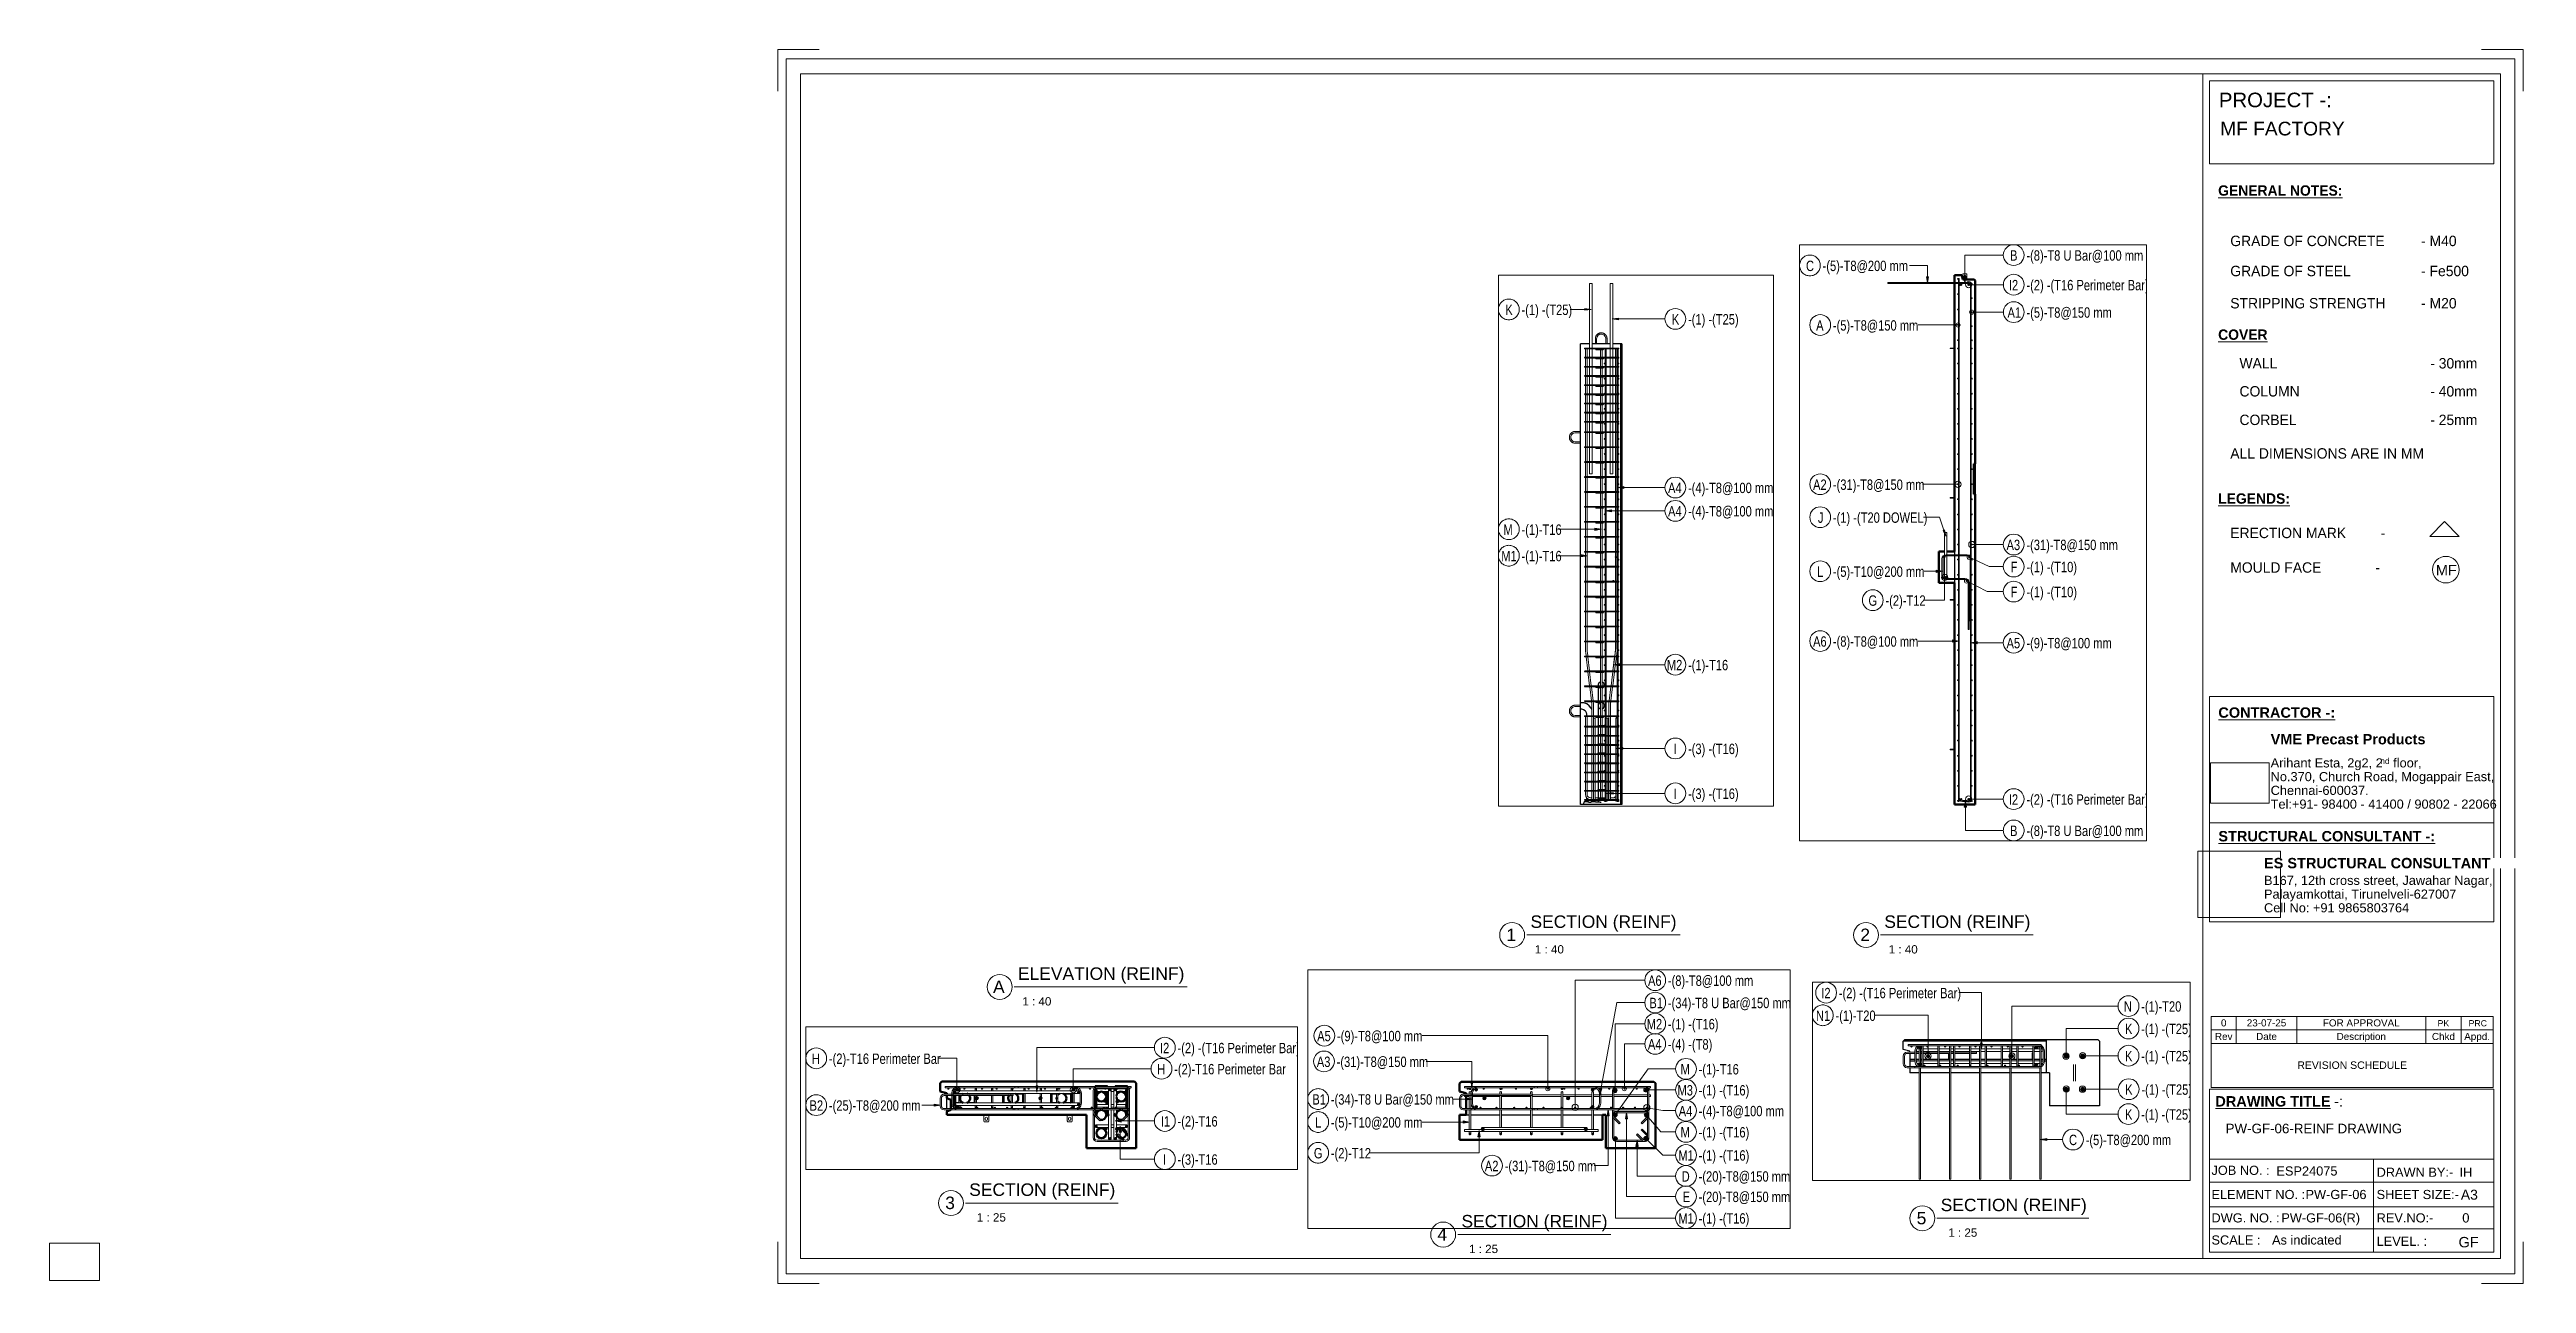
# Paper-space layout 'Layout1' of a CAD drawing. Header units: millimetres. Extents: x 0 to 596, y -1 to 296.
# The model-space entities are those that its viewports show. They can reach past a viewport. Long polylines and large blocks are cut down to what shows.
import ezdxf

# ---------------------------------------------------------------- set-up
doc = ezdxf.new("R2010")
doc.units = ezdxf.units.MM
doc.linetypes.add('Dash', pattern=[6.36, 3.18, -3.18])
for name, color, linetype, lineweight in [('A-DETL-THIN', 151, 'Continuous', 18), ('A-GENM', 13, 'Continuous', 18), ('A-WALL', 113, 'Continuous', 25), ('A-WALL-HDLN', 110, 'Dash', 25), ('G-ANNO-SCHD', 231, 'Continuous', 9), ('G-ANNO-TEXT', 231, 'Continuous', 9), ('G-ANNO-TTLB', 6, 'Continuous', 9), ('G-ANNO-TTLB-MEDM', 33, 'Continuous', 9), ('G-ANNO-TTLB-THIN', 151, 'Continuous', 9), ('S-BEAM', 12, 'Continuous', 18), ('S-RBAR', 171, 'Continuous', 18), ('S-RBAR-IDEN', 171, 'Continuous', 9)]:
    doc.layers.add(name, color=color, linetype=linetype, lineweight=lineweight)
doc.layers.add('G-ANNO-NPLT', color=191, linetype='Continuous')
doc.styles.add('Arial_10', font='arial.ttf', dxfattribs={"height": 1.8})
doc.styles.add('Arial_11', font='arial.ttf', dxfattribs={"height": 1.7})
doc.styles.add('Arial_12', font='arial.ttf', dxfattribs={"height": 1.5})
doc.styles.add('Arial_13', font='arial.ttf', dxfattribs={"height": 2})
doc.styles.add('Arial_14', font='arial.ttf', dxfattribs={"height": 3})
doc.styles.add('Arial_2', font='arial.ttf', dxfattribs={"height": 3.5})
doc.styles.add('Arial_3', font='arial.ttf', dxfattribs={"height": 2.2})
doc.styles.add('Arial_4', font='arial.ttf', dxfattribs={"height": 2.4})
doc.styles.add('Arial_5', font='arial.ttf', dxfattribs={"height": 2.5})
doc.styles.add('Arial_6', font='arial.ttf', dxfattribs={"height": 1.42976})
doc.styles.add('Arial_7', font='arial.ttf', dxfattribs={"height": 2.25})
doc.styles.add('Arial_8', font='arial.ttf', dxfattribs={"height": 3.3})
doc.styles.add('Arial_9', font='arial.ttf', dxfattribs={"height": 2.3})
doc.styles.add('Arial_B', font='arialbd.ttf', dxfattribs={"height": 2.5})
doc.styles.add('Nirmala UI Semilight', font='NirmalaS.ttf', dxfattribs={"width": 0.8, "height": 100})
doc.styles.add('Nirmala UI Semilight_2', font='NirmalaS.ttf', dxfattribs={"width": 0.8, "height": 62.5})
doc.styles.add('Nirmala UI Semilight_3', font='NirmalaS.ttf', dxfattribs={"height": 2.5})
doc.styles.add('Nirmala UI Semilight_B', font='', dxfattribs={"height": 2.5})
doc.styles.get('Nirmala UI Semilight_B').set_extended_font_data('Nirmala UI Semilight', bold=True)
picture_1 = doc.add_image_def('image1.jpg', size_in_pixel=(996, 686))
picture_2 = doc.add_image_def('image2.jpg', size_in_pixel=(1600, 1280))

psp = doc.layouts.get("Layout1")

msp = doc.modelspace()

# ---------------------------------------------------------------- texts
at = {"layer": 'S-RBAR-IDEN', "attachment_point": 1}
for s, insert, char_height, width, style in [('A6', (3378.8392, 21103.59272), 62.5, 99.40925, 'Nirmala UI Semilight_2'), ('-(8)-T8@100 mm', (3498.20202, 21103.59272), 62.5, 618.90275, 'Nirmala UI Semilight_2'), ('B1', (3386.8392, 20969.30932), 62.5, 80.16875, 'Nirmala UI Semilight_2'), ('-(34)-T8 U Bar@150 mm', (3498.20202, 20969.30932), 62.5, 889.873125, 'Nirmala UI Semilight_2'), ('M2', (3370.9392, 20842.12036), 62.5, 118.64975, 'Nirmala UI Semilight_2'), ('-(1) -(T16)', (3498.20202, 20842.12036), 62.5, 339.9155, 'Nirmala UI Semilight_2'), ('I2', (4514.52966, 20774.92195), 62.5, 65.738375, 'Nirmala UI Semilight_2'), ('-(2) -(T16 Perimeter Bar)', (4619.99248, 20774.92195), 62.5, 873.839375, 'Nirmala UI Semilight_2'), ('A5', (1388.2077, 20770.42295), 62.5, 99.40925, 'Nirmala UI Semilight_2'), ('-(9)-T8@100 mm', (1507.57052, 20770.42295), 62.5, 618.90275, 'Nirmala UI Semilight_2'), ('A4', (3378.1392, 20720.42173), 62.5, 101.012625, 'Nirmala UI Semilight_2'), ('-(4) -(T8)', (3498.20202, 20720.42173), 62.5, 322.278375, 'Nirmala UI Semilight_2'), ('I2', (213.61425, 20698.23408), 62.5, 65.738375, 'Nirmala UI Semilight_2'), ('-(2) -(T16 Perimeter Bar)', (319.07707, 20698.23408), 62.5, 873.839375, 'Nirmala UI Semilight_2'), ('-(1)-T20', (6439.11295, 20694.34356), 62.5, 280.590625, 'Nirmala UI Semilight_2'), ('N', (6334.95013, 20694.34356), 62.5, 62.531625, 'Nirmala UI Semilight_2'), ('-(1)-T20', (4599.86238, 20638.65802), 62.5, 280.590625, 'Nirmala UI Semilight_2'), ('H', (-1880.99544, 20633.91972), 62.5, 59.324875, 'Nirmala UI Semilight_2'), ('-(2)-T16 Perimeter Bar', (-1778.13262, 20633.91972), 62.5, 801.6875, 'Nirmala UI Semilight_2'), ('N1', (4482.49956, 20638.65802), 62.5, 94.599125, 'Nirmala UI Semilight_2'), ('A3', (1386.13691, 20615.36793), 62.5, 99.40925, 'Nirmala UI Semilight_2'), ('-(31)-T8@150 mm', (1505.49973, 20615.36793), 62.5, 650.97025, 'Nirmala UI Semilight_2'), ('H', (196.21425, 20571.02002), 62.5, 59.324875, 'Nirmala UI Semilight_2'), ('-(2)-T16 Perimeter Bar', (299.07707, 20571.02002), 62.5, 801.6875, 'Nirmala UI Semilight_2'), ('M', (3574.62513, 20570.38959), 62.5, 73.75525, 'Nirmala UI Semilight_2'), ('-(1)-T16', (3683.38795, 20570.38959), 62.5, 267.763625, 'Nirmala UI Semilight_2'), ('-(1) -(T25)', (6439.11295, 20559.22259), 62.5, 352.7425, 'Nirmala UI Semilight_2'), ('K', (6341.55013, 20559.22259), 62.5, 46.497875, 'Nirmala UI Semilight_2'), ('M3', (3556.12513, 20443.99121), 62.5, 118.64975, 'Nirmala UI Semilight_2'), ('-(1) -(T16)', (3683.38795, 20443.99121), 62.5, 339.9155, 'Nirmala UI Semilight_2'), ('K', (6341.55013, 20395.53582), 62.5, 46.497875, 'Nirmala UI Semilight_2'), ('-(1) -(T25)', (6439.11295, 20395.53582), 62.5, 352.7425, 'Nirmala UI Semilight_2'), ('B1', (1359.2077, 20388.9948), 62.5, 80.16875, 'Nirmala UI Semilight_2'), ('-(34)-T8 U Bar@150 mm', (1470.57052, 20388.9948), 62.5, 889.873125, 'Nirmala UI Semilight_2'), ('-(25)-T8@200 mm', (-1778.13262, 20352.27486), 62.5, 676.62425, 'Nirmala UI Semilight_2'), ('B2', (-1894.79544, 20352.27486), 62.5, 92.99575, 'Nirmala UI Semilight_2'), ('-(4)-T8@100 mm', (3683.38795, 20318.99121), 62.5, 620.506125, 'Nirmala UI Semilight_2'), ('A4', (3563.32513, 20318.99121), 62.5, 101.012625, 'Nirmala UI Semilight_2'), ('-(2)-T16', (319.07707, 20256.89378), 62.5, 280.590625, 'Nirmala UI Semilight_2'), ('I1', (218.91425, 20256.89378), 62.5, 52.911375, 'Nirmala UI Semilight_2'), ('L', (1375.7077, 20250.65247), 62.5, 40.084375, 'Nirmala UI Semilight_2'), ('-(5)-T10@200 mm', (1470.57052, 20250.65247), 62.5, 663.79725, 'Nirmala UI Semilight_2'), ('-(1) -(T16)', (3683.38795, 20191.42165), 62.5, 339.9155, 'Nirmala UI Semilight_2'), ('-(1) -(T25)', (6440.36295, 20194.03829), 62.5, 352.7425, 'Nirmala UI Semilight_2'), ('M', (3574.62513, 20191.42165), 62.5, 73.75525, 'Nirmala UI Semilight_2'), ('K', (6342.80013, 20194.03829), 62.5, 46.497875, 'Nirmala UI Semilight_2'), ('-(2)-T12', (1470.57052, 20065.51625), 62.5, 280.590625, 'Nirmala UI Semilight_2'), ('G', (1368.4077, 20065.51625), 62.5, 57.7215, 'Nirmala UI Semilight_2'), ('M1', (3561.42513, 20052.00103), 62.5, 105.82275, 'Nirmala UI Semilight_2'), ('-(1) -(T16)', (3683.38795, 20052.00103), 62.5, 339.9155, 'Nirmala UI Semilight_2'), ('K', (6341.55013, 20044.36291), 62.5, 46.497875, 'Nirmala UI Semilight_2'), ('-(1) -(T25)', (6439.11295, 20044.36291), 62.5, 352.7425, 'Nirmala UI Semilight_2'), ('-(3)-T16', (319.07707, 20027.3012), 62.5, 280.590625, 'Nirmala UI Semilight_2'), ('I', (232.11425, 20027.3012), 62.5, 20.843875, 'Nirmala UI Semilight_2'), ('A2', (2397.12963, 19988.43422), 62.5, 99.40925, 'Nirmala UI Semilight_2'), ('-(31)-T8@150 mm', (2516.49245, 19988.43422), 62.5, 650.97025, 'Nirmala UI Semilight_2'), ('D', (3581.22513, 19925.50339), 62.5, 57.7215, 'Nirmala UI Semilight_2'), ('-(20)-T8@150 mm', (3683.38795, 19925.50339), 62.5, 663.79725, 'Nirmala UI Semilight_2'), ('-(5)-T8@200 mm', (6105.1368, 19891.26867), 62.5, 631.72975, 'Nirmala UI Semilight_2'), ('C', (6004.97398, 19891.26867), 62.5, 52.911375, 'Nirmala UI Semilight_2'), ('-(20)-T8@150 mm', (3683.38795, 19802.75311), 62.5, 663.79725, 'Nirmala UI Semilight_2'), ('E', (3587.22513, 19802.75311), 62.5, 43.291125, 'Nirmala UI Semilight_2'), ('M1', (3561.42513, 19672.97318), 62.5, 105.82275, 'Nirmala UI Semilight_2'), ('-(1) -(T16)', (3683.38795, 19672.97318), 62.5, 339.9155, 'Nirmala UI Semilight_2'), ('-(8)-T8 U Bar@100 mm', (-3369.32888, 3940.81962), 100, 1349.4004, 'Nirmala UI Semilight'), ('B', (-3526.3894, 3940.81962), 100, 76.962, 'Nirmala UI Semilight'), ('C', (-5490.95202, 3840.81962), 100, 84.6582, 'Nirmala UI Semilight'), ('-(5)-T8@200 mm', (-5330.69151, 3840.81962), 100, 1010.7676, 'Nirmala UI Semilight'), ('I2', (-3537.4444, 3655.45168), 100, 105.1814, 'Nirmala UI Semilight'), ('-(2) -(T16 Perimeter Bar)', (-3368.70388, 3655.45168), 100, 1398.143, 'Nirmala UI Semilight'), ('K', (-8466.94531, 3417.54416), 100, 74.3966, 'Nirmala UI Semilight'), ('-(1) -(T25)', (-8310.8448, 3417.54416), 100, 564.388, 'Nirmala UI Semilight'), ('-(5)-T8@150 mm', (-3368.70388, 3391.46423), 100, 990.2444, 'Nirmala UI Semilight'), ('A1', (-3551.2044, 3391.46423), 100, 138.5316, 'Nirmala UI Semilight'), ('-(1) -(T25)', (-6708.34675, 3326.38445), 100, 564.388, 'Nirmala UI Semilight'), ('K', (-6864.44727, 3326.38445), 100, 74.3966, 'Nirmala UI Semilight'), ('A', (-5393.05229, 3267.53691), 100, 87.2236, 'Nirmala UI Semilight'), ('-(5)-T8@150 mm', (-5231.67178, 3267.53691), 100, 990.2444, 'Nirmala UI Semilight'), ('A2', (-5422.65229, 1734.04857), 100, 159.0548, 'Nirmala UI Semilight'), ('-(31)-T8@150 mm', (-5231.67178, 1734.04857), 100, 1041.5524, 'Nirmala UI Semilight'), ('A4', (-6900.44727, 1703.09517), 100, 161.6202, 'Nirmala UI Semilight'), ('-(4)-T8@100 mm', (-6708.34675, 1703.09517), 100, 992.8098, 'Nirmala UI Semilight'), ('-(4)-T8@100 mm', (-6708.34675, 1478.1108), 100, 992.8098, 'Nirmala UI Semilight'), ('A4', (-6900.44727, 1478.1108), 100, 161.6202, 'Nirmala UI Semilight'), ('J', (-5376.09229, 1416.98123), 100, 46.1772, 'Nirmala UI Semilight'), ('-(1) -(T20 DOWEL)', (-5231.67178, 1416.98123), 100, 1054.3794, 'Nirmala UI Semilight'), ('-(1)-T16', (-8310.8448, 1301.34171), 100, 428.4218, 'Nirmala UI Semilight'), ('M', (-8484.86531, 1301.34171), 100, 118.0084, 'Nirmala UI Semilight'), ('A3', (-3560.3094, 1154.04857), 100, 159.0548, 'Nirmala UI Semilight'), ('-(31)-T8@150 mm', (-3369.32888, 1154.04857), 100, 1041.5524, 'Nirmala UI Semilight'), ('-(1)-T16', (-8310.8448, 1046.90258), 100, 428.4218, 'Nirmala UI Semilight'), ('M1', (-8505.98531, 1046.90258), 100, 169.3164, 'Nirmala UI Semilight'), ('-(1) -(T10)', (-3369.32888, 941.43678), 100, 543.8648, 'Nirmala UI Semilight'), ('F', (-3521.1094, 941.43678), 100, 64.135, 'Nirmala UI Semilight'), ('-(5)-T10@200 mm', (-5231.67178, 896.70819), 100, 1062.0756, 'Nirmala UI Semilight'), ('L', (-5383.45229, 896.70819), 100, 64.135, 'Nirmala UI Semilight'), ('F', (-3521.1094, 701.04854), 100, 64.135, 'Nirmala UI Semilight'), ('-(1) -(T10)', (-3369.32888, 701.04854), 100, 543.8648, 'Nirmala UI Semilight'), ('-(2)-T12', (-4725.75178, 618.37325), 100, 448.945, 'Nirmala UI Semilight'), ('G', (-4889.21229, 618.37325), 100, 92.3544, 'Nirmala UI Semilight'), ('A6', (-5422.65229, 224.31865), 100, 159.0548, 'Nirmala UI Semilight'), ('-(8)-T8@100 mm', (-5231.67178, 224.31865), 100, 990.2444, 'Nirmala UI Semilight'), ('A5', (-3560.3094, 208.76851), 100, 159.0548, 'Nirmala UI Semilight'), ('-(9)-T8@100 mm', (-3369.32888, 208.76851), 100, 990.2444, 'Nirmala UI Semilight'), ('-(1)-T16', (-6708.34675, -2.6037), 100, 428.4218, 'Nirmala UI Semilight'), ('M2', (-6911.96727, -2.6037), 100, 189.8396, 'Nirmala UI Semilight'), ('I', (-6847.48727, -809.44471), 100, 33.3502, 'Nirmala UI Semilight'), ('-(3) -(T16)', (-6708.34675, -809.44471), 100, 564.388, 'Nirmala UI Semilight'), ('-(3) -(T16)', (-6708.34675, -1241.36517), 100, 564.388, 'Nirmala UI Semilight'), ('I', (-6847.48727, -1241.36517), 100, 33.3502, 'Nirmala UI Semilight'), ('I2', (-3538.0694, -1296.53362), 100, 105.1814, 'Nirmala UI Semilight'), ('-(2) -(T16 Perimeter Bar)', (-3369.32888, -1296.53362), 100, 1398.143, 'Nirmala UI Semilight'), ('-(8)-T8 U Bar@100 mm', (-3369.32888, -1598.51788), 100, 1349.4004, 'Nirmala UI Semilight'), ('B', (-3526.3894, -1598.51788), 100, 76.962, 'Nirmala UI Semilight')]:
    msp.add_mtext(s, dxfattribs=dict(at, insert=insert, char_height=char_height, width=width, style=style))

# ---------------------------------------------------------------- blocks, each defined once
blk = doc.blocks.new('ES-Landscape-A3 - ES-Landscape-A3-502445-PW-GF-06-REINF DRAWING')
at = {"layer": 'G-ANNO-TTLB'}
for p, q in [((175.24, 296.27), (185.24, 296.27)), ((175.24, 296.27), (175.24, 286.27)), ((595.24, 296.27), (585.24, 296.27)), ((595.24, 296.27), (595.24, 286.27)), ((519.77, 140.54), (588.2, 140.54)), ((519.77, 86.33), (519.77, 140.54)), ((588.2, 86.33), (588.2, 140.54)), ((519.77, 110.14), (588.2, 110.14)), ((519.77, 6.78), (519.77, 46.03)), ((588.2, 6.78), (588.2, 46.03)), ((559.23, 29.2), (559.23, 6.78)), ((175.24, -0.73), (175.24, 9.27)), ((595.24, -0.73), (595.24, 9.27)), ((175.24, -0.73), (185.24, -0.73)), ((595.24, -0.73), (585.24, -0.73))]:
    blk.add_line(p, q, dxfattribs=at)
at = {"layer": 'G-ANNO-TTLB-MEDM'}
for p, q in [((180.73, 290.44), (180.73, 5.31)), ((180.73, 290.44), (589.79, 290.44)), ((518.17, 290.44), (518.17, 5.31)), ((519.77, 268.77), (519.77, 288.77)), ((519.77, 288.77), (588.2, 288.77)), ((588.2, 288.77), (588.2, 268.77)), ((589.79, 290.44), (589.79, 5.31)), ((588.2, 268.77), (519.77, 268.77)), ((519.77, 86.33), (588.2, 86.33)), ((519.77, 6.78), (588.2, 6.78)), ((180.73, 5.31), (589.79, 5.31))]:
    blk.add_line(p, q, dxfattribs=at)
at = {"layer": 'G-ANNO-TTLB-THIN'}
for p, q in [((177.29, 294.03), (177.29, 1.56)), ((593.23, 294.03), (177.29, 294.03)), ((593.23, 1.56), (593.23, 294.03)), ((519.77, 46.03), (588.2, 46.03)), ((519.77, 29.2), (588.2, 29.2)), ((519.77, 23.64), (588.2, 23.64)), ((519.77, 17.68), (588.2, 17.68)), ((519.77, 12.43), (588.2, 12.43)), ((177.29, 1.56), (593.23, 1.56))]:
    blk.add_line(p, q, dxfattribs=at)
at = {"layer": 'G-ANNO-TTLB', "insert": (534.5, 131.53), "char_height": 2.5, "width": 45.135, "attachment_point": 1, "style": 'Arial_B', "bg_fill": 3, "box_fill_scale": 0, "bg_fill_color": 256, "bg_fill_true_color": 3254780160, "bg_fill_transparency": 256}
blk.add_mtext('VME Precast Products', dxfattribs=at)
at = {"layer": 'G-ANNO-TTLB', "attachment_point": 1}
for s, insert, char_height, width, style in [('Arihant Esta, 2g2, 2', (534.5, 125.68), 2.2, 31.9873, 'Arial_3'), ('nd', (560.89, 125.72), 1.43, 2.7257, 'Arial_6'), (' floor,', (563.14, 125.68), 2.2, 9.1392, 'Arial_3'), ('No.370, Church Road, Mogappair East,', (534.5, 122.37), 2.2, 63.4135, 'Arial_3'), ('Tel:+91- 98400 - 41400 / 90802 - 22066 ', (534.5, 115.75), 2.2, 65.2574, 'Arial_3'), ('Chennai-600037.', (534.5, 119.06), 2.2, 27.6582, 'Arial_3'), ('Cell No: +91 9865803764', (532.9, 90.79), 2.2, 41.0464, 'Arial_3'), ('Palayamkottai, Tirunelveli-627007', (532.9, 94.09), 2.2, 54.4346, 'Arial_3'), ('JOB NO. :', (520.26, 27.61), 2.2, 16.5949, 'Arial_3'), ('DRAWN BY:-', (560, 27.14), 2.2, 21.7257, 'Arial_3'), ('ELEMENT NO. :', (520.26, 21.79), 2.2, 26.5359, 'Arial_3'), ('SHEET SIZE:-', (560, 21.79), 2.2, 23.2489, 'Arial_3'), ('DWG. NO. :', (520.26, 16.16), 2.2, 19.481, 'Arial_3'), ('REV.NO:-', (560, 16.16), 2.2, 16.0338, 'Arial_3'), ('SCALE :', (520.26, 10.84), 2.2, 13.8692, 'Arial_3'), ('LEVEL. :', (560, 10.53), 2.2, 14.3502, 'Arial_3')]:
    blk.add_mtext(s, dxfattribs=dict(at, insert=insert, char_height=char_height, width=width, style=style))
at = {"layer": 'G-ANNO-TTLB'}
image = blk.add_image(picture_1, insert=(520, 114.84), size_in_units=(14.11, 9.72), dxfattribs=at)
image.dxf.flags = 7
image = blk.add_image(picture_2, insert=(516.95, 87.39), size_in_units=(19.92, 15.93), dxfattribs=at)
image.dxf.flags = 7
at = {"layer": 'G-ANNO-TTLB', "attachment_point": 1, "bg_fill": 3, "box_fill_scale": 0, "bg_fill_color": 256, "bg_fill_true_color": 3254780160, "bg_fill_transparency": 256}
for s, insert, char_height, width, style in [('PROJECT -:', (522.05, 285.89), 3.5, 33.3502, 'Arial_2'), ('\\LCONTRACTOR -:', (521.92, 137.94), 2.5, 33.9114, 'Arial_B'), ('\\LSTRUCTURAL CONSULTANT -:', (521.92, 108.18), 2.5, 62.8523, 'Arial_B'), ('ES STRUCTURAL CONSULTANT', (532.9, 101.7), 2.5, 65.6582, 'Arial_B'), ('\\LDRAWING TITLE', (521.19, 44.36), 2.5, 33.4304, 'Arial_B'), ('A3', (580.27, 21.84), 2.4, 4.9705, 'Arial_4')]:
    blk.add_mtext(s, dxfattribs=dict(at, insert=insert, char_height=char_height, width=width, style=style))
at = {"layer": 'G-ANNO-TTLB', "insert": (532.9, 97.4), "char_height": 2.2, "width": 65.1772, "attachment_point": 1, "style": 'Arial_3'}
blk.add_mtext('B167, 12th cross street, Jawahar Nagar,', dxfattribs=at)
at = {"layer": 'G-ANNO-TTLB', "insert": (548.78, 44.36), "char_height": 2.5, "width": 1.2025, "attachment_point": 1, "style": 'Arial_B', "bg_fill": 3, "box_fill_scale": 0, "bg_fill_color": 256, "bg_fill_true_color": 3254780160, "bg_fill_transparency": 256}
blk.add_mtext('\\fArial|b1|i0|c0|p34|; ', dxfattribs=at)
at = {"layer": 'G-ANNO-TTLB', "insert": (549.77, 44.36), "char_height": 2.5, "width": 2.6456, "attachment_point": 1, "style": 'Arial_5', "bg_fill": 3, "box_fill_scale": 0, "bg_fill_color": 256, "bg_fill_true_color": 3254780160, "bg_fill_transparency": 256}
blk.add_mtext('-:', dxfattribs=at)
blk = doc.blocks.new('Viewport - M_View Title-1040-PW-GF-06-REINF DRAWING')
at = {"layer": 'G-ANNO-TTLB'}
for start, end in [(360, 180), (180, 0)]:
    blk.add_arc((-3.5, 0), 3, start, end, dxfattribs=at)
blk = doc.blocks.new('12_7Ø_ Lifting Insert_COLUMN - 12_9Ø Lifting insert-1653057-Elevation Right')
at = {"layer": 'A-GENM'}
for p, q in [((20064.57, 2196.35), (20014.57, 2196.35)), ((20014.57, 2183.65), (20064.57, 2183.65)), ((20064.57, 2096.35), (20014.57, 2096.35)), ((20014.57, 2083.65), (20064.57, 2083.65))]:
    blk.add_line(p, q, dxfattribs=at)
at = {"layer": 'A-GENM', "flags": 128}
for points in [[(20014.57, 2196.35), (20012.32, 2196.3), (20010.07, 2196.17), (20007.82, 2195.94), (20005.59, 2195.63), (20003.37, 2195.23), (20001.17, 2194.73), (19999, 2194.16), (19996.84, 2193.49), (19994.72, 2192.74), (19992.63, 2191.9), (19990.57, 2190.98), (19988.55, 2189.98), (19986.57, 2188.9), (19984.64, 2187.74), (19982.75, 2186.51), (19980.92, 2185.2), (19979.14, 2183.82), (19977.41, 2182.36), (19975.75, 2180.84), (19974.15, 2179.26), (19972.61, 2177.61), (19971.14, 2175.9), (19969.74, 2174.14), (19968.41, 2172.32), (19967.15, 2170.45), (19965.97, 2168.53), (19964.87, 2166.56), (19963.85, 2164.55), (19962.91, 2162.5), (19962.05, 2160.42), (19961.27, 2158.3), (19960.59, 2156.16), (19959.98, 2153.98), (19959.47, 2151.79), (19959.04, 2149.58), (19958.7, 2147.35), (19958.45, 2145.11), (19958.29, 2142.86), (19958.22, 2140.61), (19958.24, 2138.35), (19958.35, 2136.1), (19958.56, 2133.86), (19958.85, 2131.62), (19959.23, 2129.4), (19959.69, 2127.2), (19960.25, 2125.01), (19960.89, 2122.85), (19961.62, 2120.72), (19962.43, 2118.62), (19963.33, 2116.55), (19964.31, 2114.52), (19965.37, 2112.53), (19966.51, 2110.58), (19967.72, 2108.69), (19969.01, 2106.84), (19970.37, 2105.04), (19971.81, 2103.3), (19973.31, 2101.62), (19974.88, 2100), (19976.51, 2098.45), (19978.2, 2096.96), (19979.95, 2095.54), (19981.76, 2094.19), (19983.61, 2092.91), (19985.52, 2091.71), (19987.48, 2090.59), (19989.47, 2089.55), (19991.51, 2088.58), (19993.58, 2087.7), (19995.69, 2086.91), (19997.83, 2086.19), (20000, 2085.57), (20002.18, 2085.03), (20004.39, 2084.58), (20006.62, 2084.21), (20008.85, 2083.94), (20011.1, 2083.76), (20013.35, 2083.66), (20014.57, 2083.65)], [(20014.57, 2096.35), (19996.17, 2100.42), (19981.2, 2111.87), (19972.45, 2128.56), (19971.55, 2147.38), (19978.67, 2164.83), (19992.48, 2177.65), (20010.41, 2183.45), (20014.57, 2183.65)]]:
    blk.add_lwpolyline(points, dxfattribs=at)
blk = doc.blocks.new('12_7Ø_ Lifting Insert_COLUMN - 12_9Ø Lifting insert-V4-Elevation Right')
at = {"layer": 'A-GENM'}
for p, q in [((20208.22, 3090), (20208.22, 3040)), ((20220.92, 3040), (20220.92, 3090)), ((20308.22, 3090), (20308.22, 3040)), ((20320.92, 3040), (20320.92, 3090))]:
    blk.add_line(p, q, dxfattribs=at)
at = {"layer": 'A-GENM', "flags": 128}
for points in [[(20320.92, 3090), (20320.87, 3092.25), (20320.74, 3094.5), (20320.51, 3096.75), (20320.2, 3098.98), (20319.8, 3101.2), (20319.3, 3103.39), (20318.72, 3105.57), (20318.06, 3107.73), (20317.31, 3109.85), (20316.47, 3111.94), (20315.55, 3114), (20314.55, 3116.02), (20313.47, 3118), (20312.31, 3119.93), (20311.08, 3121.82), (20309.77, 3123.65), (20308.39, 3125.43), (20306.93, 3127.16), (20305.41, 3128.82), (20303.83, 3130.42), (20302.18, 3131.96), (20300.47, 3133.43), (20298.71, 3134.83), (20296.89, 3136.16), (20295.02, 3137.42), (20293.1, 3138.6), (20291.13, 3139.7), (20289.12, 3140.72), (20287.07, 3141.66), (20284.99, 3142.52), (20282.87, 3143.29), (20280.73, 3143.98), (20278.55, 3144.59), (20276.36, 3145.1), (20274.15, 3145.53), (20271.92, 3145.87), (20269.68, 3146.12), (20267.43, 3146.28), (20265.18, 3146.35), (20262.92, 3146.33), (20260.67, 3146.22), (20258.43, 3146.01), (20256.19, 3145.72), (20253.97, 3145.34), (20251.77, 3144.88), (20249.58, 3144.32), (20247.42, 3143.68), (20245.29, 3142.95), (20243.19, 3142.14), (20241.12, 3141.24), (20239.09, 3140.26), (20237.1, 3139.2), (20235.15, 3138.06), (20233.26, 3136.85), (20231.41, 3135.56), (20229.61, 3134.2), (20227.87, 3132.76), (20226.19, 3131.26), (20224.57, 3129.69), (20223.02, 3128.06), (20221.53, 3126.37), (20220.11, 3124.62), (20218.76, 3122.81), (20217.48, 3120.96), (20216.28, 3119.05), (20215.16, 3117.09), (20214.12, 3115.1), (20213.15, 3113.06), (20212.27, 3110.98), (20211.48, 3108.88), (20210.76, 3106.74), (20210.14, 3104.57), (20209.6, 3102.38), (20209.15, 3100.18), (20208.78, 3097.95), (20208.51, 3095.71), (20208.33, 3093.47), (20208.23, 3091.22), (20208.22, 3090)], [(20220.92, 3090), (20224.99, 3108.4), (20236.43, 3123.37), (20253.13, 3132.12), (20271.95, 3133.02), (20289.4, 3125.9), (20302.22, 3112.09), (20308.02, 3094.16), (20308.22, 3090)]]:
    blk.add_lwpolyline(points, dxfattribs=at)
blk = doc.blocks.new('RR spread anchor face based - RR-SA-3_0-200-1726827-Elevation Right Copy 2')
at = {"layer": 'A-GENM'}
for p, q in [((20347.07, 3715), (20344.57, 3710)), ((20382.07, 3715), (20347.07, 3715)), ((20384.57, 3710), (20382.07, 3715)), ((20344.57, 3710), (20344.57, 3660.68)), ((20384.57, 3660), (20384.57, 3710)), ((20355.57, 3688.7), (20355.57, 3692.7)), ((20373.57, 3692.7), (20373.57, 3688.7))]:
    blk.add_line(p, q, dxfattribs=at)
for centre, start, end in [((20364.57, 3692.7), 0, 180), ((20364.57, 3688.7), 180, 0)]:
    blk.add_arc(centre, 9, start, end, dxfattribs=at)
blk = doc.blocks.new('RR spread anchor face based - RR-SA-0_7-110-1726815-Elevation Right Copy 2')
at = {"layer": 'A-GENM'}
for p, q in [((20223.07, 2999.5), (20228.07, 2999.5)), ((20223.07, 2999.5), (20223.07, 2994.5)), ((20228.07, 2999.5), (20264.57, 2999.5)), ((20228.07, 2999.5), (20228.07, 2994.5)), ((20228.07, 2994.5), (20223.07, 2994.5)), ((20264.57, 2994.5), (20228.07, 2994.5))]:
    blk.add_line(p, q, dxfattribs=at)
blk = doc.blocks.new('RR spread anchor face based - RR-SA-0_7-110-2888042-Elevation Right Copy 2')
at = {"layer": 'A-GENM'}
for p, q in [((20223.07, -862.5), (20228.07, -862.5)), ((20223.07, -862.5), (20223.07, -867.5)), ((20228.07, -862.5), (20264.57, -862.5)), ((20228.07, -862.5), (20228.07, -867.5)), ((20228.07, -867.5), (20223.07, -867.5)), ((20264.57, -867.5), (20228.07, -867.5))]:
    blk.add_line(p, q, dxfattribs=at)
blk = doc.blocks.new('RR spread anchor face based - RR-SA-0_7-110-2888042-Elevation Top Copy 3')
at = {"layer": 'A-GENM'}
for p, q in [((-12630.8, 20264.57), (-12630.8, 20228.07)), ((-12600.8, 20228.07), (-12600.8, 20264.57)), ((-12622.8, 20238.57), (-12622.8, 20244.57)), ((-12608.8, 20244.57), (-12608.8, 20238.57)), ((-12630.8, 20228.07), (-12628.3, 20223.07)), ((-12603.3, 20223.07), (-12600.8, 20228.07)), ((-12628.3, 20223.07), (-12603.3, 20223.07))]:
    blk.add_line(p, q, dxfattribs=at)
for centre, start, end in [((-12615.8, 20244.57), 0, 180), ((-12615.8, 20238.57), 180, 0)]:
    blk.add_arc(centre, 7, start, end, dxfattribs=at)
blk = doc.blocks.new('RR spread anchor face based - RR-SA-3_0-200-1726827-Elevation Top Copy 4')
at = {"layer": 'A-GENM'}
for p, q in [((-12620.8, 20347.07), (-12620.8, 20380.63)), ((-12620.8, 20344.57), (-12620.8, 20347.07)), ((-12620.8, 20347.07), (-12615.99, 20347.07)), ((-12615.99, 20344.57), (-12620.8, 20344.57))]:
    blk.add_line(p, q, dxfattribs=at)
blk = doc.blocks.new('RR spread anchor face based - RR-SA-3_0-200-V5-Elevation Top Copy 4')
at = {"layer": 'A-GENM'}
for p, q in [((-12118.8, 20382.07), (-12118.8, 20384.57)), ((-12118.8, 20384.57), (-12114.9, 20384.57)), ((-12118.8, 20347.07), (-12118.8, 20382.07)), ((-12118.8, 20382.07), (-12114.9, 20382.07)), ((-12118.8, 20344.57), (-12118.8, 20347.07)), ((-12118.8, 20347.07), (-12114.9, 20347.07)), ((-12114.9, 20344.57), (-12118.8, 20344.57))]:
    blk.add_line(p, q, dxfattribs=at)
blk = doc.blocks.new('12_7Ø_ Lifting Insert_COLUMN - 12_9Ø Lifting insert-1653057-Elevation Top Copy 4')
at = {"layer": 'A-GENM', "flags": 128}
for points in [[(-11870.15, 20314.57), (-11870.15, 20314.53), (-11870.15, 20314.41), (-11870.15, 20314.21), (-11870.15, 20313.93), (-11870.15, 20313.57), (-11870.15, 20313.14), (-11870.15, 20312.62), (-11870.15, 20312.03), (-11870.15, 20311.36), (-11870.15, 20310.62), (-11870.15, 20309.81), (-11870.15, 20308.92), (-11870.15, 20307.96), (-11870.15, 20306.93), (-11870.15, 20305.84), (-11870.15, 20304.67), (-11870.15, 20303.45), (-11870.15, 20302.16), (-11870.15, 20300.81), (-11870.15, 20299.4), (-11870.15, 20297.94), (-11870.15, 20296.43), (-11870.15, 20294.86), (-11870.15, 20293.25), (-11870.15, 20291.58), (-11870.15, 20289.88), (-11870.15, 20288.14), (-11870.15, 20286.35), (-11870.15, 20284.54), (-11870.15, 20282.69), (-11870.15, 20280.81), (-11870.15, 20278.91), (-11870.15, 20276.98), (-11870.15, 20275.03), (-11870.15, 20273.07), (-11870.15, 20271.09), (-11870.15, 20269.1), (-11870.15, 20267.11), (-11870.15, 20265.11), (-11870.15, 20263.11), (-11870.15, 20261.11), (-11870.15, 20259.12), (-11870.15, 20257.14), (-11870.15, 20255.17), (-11870.15, 20253.21), (-11870.15, 20251.27), (-11870.15, 20249.35), (-11870.15, 20247.46), (-11870.15, 20245.6), (-11870.15, 20243.76), (-11870.15, 20241.96), (-11870.15, 20240.2), (-11870.15, 20238.47), (-11870.15, 20236.78), (-11870.15, 20235.14), (-11870.15, 20233.55), (-11870.15, 20232.01), (-11870.15, 20230.52), (-11870.15, 20229.08), (-11870.15, 20227.7), (-11870.15, 20226.38), (-11870.15, 20225.12), (-11870.15, 20223.92), (-11870.15, 20222.79), (-11870.15, 20221.73), (-11870.15, 20220.73), (-11870.15, 20219.8), (-11870.15, 20218.95), (-11870.15, 20218.17), (-11870.15, 20217.46), (-11870.15, 20216.83), (-11870.15, 20216.27), (-11870.15, 20215.79), (-11870.15, 20215.39), (-11870.15, 20215.07), (-11870.15, 20214.83), (-11870.15, 20214.66), (-11870.15, 20214.58), (-11870.15, 20214.57)], [(-11857.45, 20214.57), (-11857.45, 20214.61), (-11857.45, 20214.73), (-11857.45, 20214.93), (-11857.45, 20215.21), (-11857.45, 20215.57), (-11857.45, 20216), (-11857.45, 20216.52), (-11857.45, 20217.11), (-11857.45, 20217.77), (-11857.45, 20218.52), (-11857.45, 20219.33), (-11857.45, 20220.22), (-11857.45, 20221.18), (-11857.45, 20222.21), (-11857.45, 20223.3), (-11857.45, 20224.46), (-11857.45, 20225.69), (-11857.45, 20226.98), (-11857.45, 20228.33), (-11857.45, 20229.73), (-11857.45, 20231.2), (-11857.45, 20232.71), (-11857.45, 20234.28), (-11857.45, 20235.89), (-11857.45, 20237.55), (-11857.45, 20239.26), (-11857.45, 20241), (-11857.45, 20242.79), (-11857.45, 20244.6), (-11857.45, 20246.45), (-11857.45, 20248.33), (-11857.45, 20250.23), (-11857.45, 20252.16), (-11857.45, 20254.11), (-11857.45, 20256.07), (-11857.45, 20258.05), (-11857.45, 20260.04), (-11857.45, 20262.03), (-11857.45, 20264.03), (-11857.45, 20266.03), (-11857.45, 20268.03), (-11857.45, 20270.02), (-11857.45, 20272), (-11857.45, 20273.97), (-11857.45, 20275.93), (-11857.45, 20277.87), (-11857.45, 20279.78), (-11857.45, 20281.68), (-11857.45, 20283.54), (-11857.45, 20285.38), (-11857.45, 20287.18), (-11857.45, 20288.94), (-11857.45, 20290.67), (-11857.45, 20292.35), (-11857.45, 20293.99), (-11857.45, 20295.59), (-11857.45, 20297.13), (-11857.45, 20298.62), (-11857.45, 20300.06), (-11857.45, 20301.44), (-11857.45, 20302.76), (-11857.45, 20304.02), (-11857.45, 20305.22), (-11857.45, 20306.35), (-11857.45, 20307.41), (-11857.45, 20308.41), (-11857.45, 20309.34), (-11857.45, 20310.19), (-11857.45, 20310.97), (-11857.45, 20311.68), (-11857.45, 20312.31), (-11857.45, 20312.87), (-11857.45, 20313.35), (-11857.45, 20313.75), (-11857.45, 20314.07), (-11857.45, 20314.31), (-11857.45, 20314.47), (-11857.45, 20314.56), (-11857.45, 20314.57)]]:
    blk.add_lwpolyline(points, dxfattribs=at)
blk = doc.blocks.new('M_Rebar Tag_rfa Dimension - ARROW-793927-Elevation Right')
at = {"layer": 'S-RBAR-IDEN'}
blk.add_circle((19375.57, 1000.82), 100, dxfattribs=at)
blk = doc.blocks.new('M_Rebar Tag_rfa MARK - ARROW-794226-Elevation Right')
at = {"layer": 'S-RBAR-IDEN'}
blk.add_circle((20978.07, -855.53), 100, dxfattribs=at)
blk = doc.blocks.new('M_Rebar Tag_rfa MARK - DOT 1_5-794230-Elevation Right Copy 2')
at = {"layer": 'S-RBAR-IDEN'}
blk.add_circle((20834.6, -1342.62), 100, dxfattribs=at)
blk = doc.blocks.new('M_Rebar Tag_rfa Dimension - ARROW-793927-Elevation Right Copy 2')
at = {"layer": 'S-RBAR-IDEN'}
blk.add_circle((20834.6, -1644.6), 100, dxfattribs=at)
blk = doc.blocks.new('M_Rebar Tag_rfa Dimension - DOT 1_5-793931-Elevation Right Copy 2')
at = {"layer": 'S-RBAR-IDEN'}
blk.add_circle((20834.6, 1107.97), 100, dxfattribs=at)
blk = doc.blocks.new('M_Rebar Tag_rfa Dimension - DOT-793929-Elevation Right Copy 2')
at = {"layer": 'S-RBAR-IDEN'}
blk.add_circle((18972.26, 3221.46), 100, dxfattribs=at)
blk = doc.blocks.new('M_Rebar Tag_rfa MARK - ARROW-794226-Elevation Right Copy 2')
at = {"layer": 'S-RBAR-IDEN'}
blk.add_circle((18972.26, 1370.9), 100, dxfattribs=at)
blk = doc.blocks.new('M_Rebar Tag_rfa MARK - DOT 1 MM-794228-Elevation Right Copy 2')
at = {"layer": 'S-RBAR-IDEN'}
blk.add_circle((20834.6, 895.35), 100, dxfattribs=at)
blk = doc.blocks.new('M_Rebar Tag_rfa Dimension - ARROW-793927-Elevation Top Copy 3')
at = {"layer": 'S-RBAR-IDEN'}
blk.add_circle((-11541.97, 20228.09), 62.5, dxfattribs=at)
blk = doc.blocks.new('M_Rebar Tag_rfa Dimension - DOT 1_5-793931-Elevation Top Copy 3')
at = {"layer": 'S-RBAR-IDEN'}
blk.add_circle((-11561.97, 20542.22), 62.5, dxfattribs=at)
blk = doc.blocks.new('M_Rebar Tag_rfa MARK - ARROW-794226-Elevation Top Copy 3')
at = {"layer": 'S-RBAR-IDEN'}
blk.add_circle((-11541.97, 20669.43), 62.5, dxfattribs=at)
blk = doc.blocks.new('M_Rebar Tag_rfa Dimension - ARROW-793927-Elevation Top Copy 3 Copy 1')
at = {"layer": 'S-RBAR-IDEN'}
blk.add_circle((-13743.89, 20221.85), 62.5, dxfattribs=at)
blk = doc.blocks.new('M_Rebar Tag_rfa Dimension - DOT 1_5-793931-Elevation Top Copy 3 Copy 1')
at = {"layer": 'S-RBAR-IDEN'}
blk.add_circle((-11531.07, 20290.19), 62.5, dxfattribs=at)
blk = doc.blocks.new('M_Rebar Tag_rfa Dimension - DOT-793929-Elevation Top Copy 3 Copy 1')
at = {"layer": 'S-RBAR-IDEN'}
blk.add_circle((-13706.89, 20741.62), 62.5, dxfattribs=at)
blk = doc.blocks.new('M_Rebar Tag_rfa MARK - DOT 1 MM-794228-Elevation Top Copy 3 Copy 1')
at = {"layer": 'S-RBAR-IDEN'}
blk.add_circle((-11716.26, 20691.62), 62.5, dxfattribs=at)
blk = doc.blocks.new('M_Rebar Tag_rfa Dimension - ARROW-793927-Elevation Top Copy 4')
at = {"layer": 'S-RBAR-IDEN'}
blk.add_circle((-11872.4, 19862.47), 62.5, dxfattribs=at)
blk = doc.blocks.new('M_Rebar Tag_rfa Dimension - DOT 1_5-793931-Elevation Top Copy 4')
at = {"layer": 'S-RBAR-IDEN'}
blk.add_circle((-11538.42, 20665.54), 62.5, dxfattribs=at)
blk = doc.blocks.new('M_Rebar Tag_rfa MARK - DOT 1_5-794230-Elevation Top Copy 4')
at = {"layer": 'S-RBAR-IDEN'}
blk.add_circle((-11538.42, 20530.42), 62.5, dxfattribs=at)
blk = doc.blocks.new('M_Rebar Tag_rfa MARK - ARROW-794226-Elevation Top Copy 4')
at = {"layer": 'S-RBAR-IDEN'}
blk.add_circle((-13357.54, 20746.12), 62.5, dxfattribs=at)

# ---------------------------------------------------------------- hatches: boundary and pattern name
at = {"layer": 'S-RBAR'}
h = msp.add_hatch(color=256, dxfattribs=at)
edge = h.paths.add_edge_path()
edge.add_arc((-1059.14056, 20422.5695), 4, 0, 360)
for points in [[(-1060.37663, 20418.76527), (-1055.90449, 20420.21836), (-1055.90449, 20424.92064), (-1060.37663, 20426.37372), (-1063.14056, 20422.5695), (-1060.83632, 20419.39798)], [(-994.25409, 20418.76527), (-989.78195, 20420.21836), (-989.78195, 20424.92064), (-994.25409, 20426.37372), (-997.01802, 20422.5695), (-994.71378, 20419.39798)], [(-964.01749, 20418.76527), (-959.54536, 20420.21836), (-959.54536, 20424.92064), (-964.01749, 20426.37372), (-966.78142, 20422.5695), (-964.47718, 20419.39798)], [(-896.1429, 20418.76527), (-891.67076, 20420.21836), (-891.67076, 20424.92064), (-896.1429, 20426.37372), (-898.90683, 20422.5695)], [(-857.65836, 20418.76527), (-853.18622, 20420.21836), (-853.18622, 20424.92064), (-857.65836, 20426.37372), (-860.42229, 20422.5695)], [(-798.0317, 20418.76527), (-793.55957, 20420.21836), (-793.55957, 20424.92064), (-798.0317, 20426.37372), (-800.79563, 20422.5695)], [(-771.29922, 20418.76527), (-766.82708, 20420.21836), (-766.82708, 20424.92064), (-771.29922, 20426.37372), (-774.06315, 20422.5695)], [(-679.92051, 20418.76527), (-675.44837, 20420.21836), (-675.44837, 20424.92064), (-679.92051, 20426.37372), (-682.68444, 20422.5695)], [(-674.94008, 20418.76527), (-670.46795, 20420.21836), (-670.46795, 20424.92064), (-674.94008, 20426.37372), (-677.70402, 20422.5695)], [(-601.80931, 20418.76527), (-597.33718, 20420.21836), (-597.33718, 20424.92064), (-601.80931, 20426.37372), (-604.57324, 20422.5695)], [(-578.58095, 20418.76527), (-574.10881, 20420.21836), (-574.27669, 20424.97519), (-578.58095, 20426.37372), (-581.34488, 20422.5695)], [(-503.69812, 20418.76527), (-499.22598, 20420.21836), (-499.22598, 20424.92064), (-503.69812, 20426.37372), (-506.46205, 20422.5695)], [(-480.32911, 20418.76527), (-475.85698, 20420.21836), (-475.85698, 20424.92064), (-480.32911, 20426.37372), (-483.09304, 20422.5695)], [(-405.58692, 20418.76527), (-401.11479, 20420.21836), (-401.11479, 20424.92064), (-405.58692, 20426.37372), (-408.35086, 20422.5695)], [(-393.36267, 20418.76527), (-388.89054, 20420.21836), (-388.89054, 20424.92064), (-393.36267, 20426.37372), (-396.12661, 20422.5695)], [(-307.47573, 20418.76527), (-303.00359, 20420.21836), (-303.00359, 20424.92064), (-307.47573, 20426.37372), (-310.23966, 20422.5695), (-307.93542, 20419.39798)], [(-294.50354, 20418.76527), (-290.0314, 20420.21836), (-290.0314, 20424.92064), (-294.50354, 20426.37372), (-297.26747, 20422.5695), (-294.96323, 20419.39798)], [(-209.09958, 20418.76527), (-204.62744, 20420.21836), (-204.62744, 20424.92064), (-209.09958, 20426.37372), (-211.86351, 20422.5695), (-209.55927, 20419.39798)], [(-117.52526, 20418.76527), (-113.05313, 20420.21836), (-113.05313, 20424.92064), (-117.52526, 20426.37372), (-120.28919, 20422.5695)], [(-86.82602, 20410.3806), (-81.39844, 20414.70896), (-81.39844, 20421.6511), (-86.82602, 20425.97945), (-93.59411, 20424.43468), (-96.60619, 20418.18003), (-93.59411, 20411.92538)], [(-54.86039, 20410.3806), (-49.43281, 20414.70896), (-49.43281, 20421.6511), (-54.86039, 20425.97945), (-61.62848, 20424.43468), (-64.64056, 20418.18003), (-61.62848, 20411.92538)], [(-44.05825, 20418.76527), (-39.58611, 20420.21836), (-39.58611, 20424.92064), (-44.05825, 20426.37372), (-46.82218, 20422.5695), (-44.51794, 20419.39798)], [(28.12337, 20418.76527), (32.59551, 20420.21836), (32.59551, 20424.92064), (28.12337, 20426.37372), (25.35944, 20422.5695)], [(2293.0365, 20418.76527), (2297.50864, 20420.21836), (2297.50864, 20424.92064), (2293.0365, 20426.37372), (2290.27257, 20422.5695)], [(2306.65114, 20416.91034), (2312.24131, 20418.7267), (2312.24131, 20424.60455), (2306.65114, 20426.42091), (2303.19623, 20421.66563)], [(2389.39564, 20418.76527), (2393.86778, 20420.21836), (2393.86778, 20424.92064), (2389.39564, 20426.37372), (2386.63171, 20422.5695)], [(2491.10718, 20416.91034), (2496.69735, 20418.7267), (2496.69735, 20424.60455), (2491.10718, 20426.42091), (2487.65227, 20421.66563)], [(2495.75478, 20418.76527), (2500.22691, 20420.21836), (2500.22691, 20424.92064), (2495.75478, 20426.37372), (2492.99084, 20422.5695)], [(2582.11391, 20418.76527), (2586.58605, 20420.21836), (2586.58605, 20424.92064), (2582.11391, 20426.37372), (2579.34998, 20422.5695)], [(2675.56322, 20416.91034), (2681.15339, 20418.7267), (2681.15339, 20424.60455), (2675.56322, 20426.42091), (2672.1083, 20421.66563)], [(2678.47305, 20418.76527), (2682.94518, 20420.21836), (2682.94518, 20424.92064), (2678.47305, 20426.37372), (2675.70912, 20422.5695)], [(2774.83218, 20418.76527), (2779.30432, 20420.21836), (2779.30432, 20424.92064), (2774.83218, 20426.37372), (2772.06825, 20422.5695)], [(2860.01925, 20416.91034), (2865.60942, 20418.7267), (2865.60942, 20424.60455), (2860.01925, 20426.42091), (2856.56434, 20421.66563)], [(2873.08402, 20418.76527), (2877.55616, 20420.21836), (2877.55616, 20424.92064), (2873.08402, 20426.37372), (2870.32009, 20422.5695)], [(2960.05046, 20418.76527), (2964.52259, 20420.21836), (2964.52259, 20424.92064), (2960.05046, 20426.37372), (2957.28653, 20422.5695)], [(3044.47529, 20416.91034), (3050.06546, 20418.7267), (3050.06546, 20424.60455), (3044.47529, 20426.42091), (3041.02037, 20421.66563)], [(3058.90959, 20418.76527), (3063.38173, 20420.21836), (3063.38173, 20424.92064), (3058.90959, 20426.37372), (3056.14566, 20422.5695)], [(3144.31355, 20418.76527), (3148.78569, 20420.21836), (3148.78569, 20424.92064), (3144.31355, 20426.37372), (3141.54962, 20422.5695)], [(3235.88787, 20418.76527), (3240.36001, 20420.21836), (3240.36001, 20424.92064), (3235.88787, 20426.37372), (3233.12394, 20422.5695)], [(3309.35488, 20418.76527), (3313.82702, 20420.21836), (3313.82702, 20424.92064), (3309.35488, 20426.37372), (3306.59095, 20422.5695)], [(3381.5365, 20418.76527), (3386.00864, 20420.21836), (3386.00864, 20424.92064), (3381.5365, 20426.37372), (3378.77257, 20422.5695)], [(5056.11147, 20418.76527), (5060.5836, 20420.21836), (5060.5836, 20424.92064), (5056.11147, 20426.37372), (5053.34753, 20422.5695)], [(5152.4706, 20418.76527), (5156.94274, 20420.21836), (5156.94274, 20424.92064), (5152.4706, 20426.37372), (5149.70667, 20422.5695)], [(5258.82974, 20418.76527), (5263.30187, 20420.21836), (5263.30187, 20424.92064), (5258.82974, 20426.37372), (5256.06581, 20422.5695)], [(5345.18887, 20418.76527), (5349.66101, 20420.21836), (5349.66101, 20424.92064), (5345.18887, 20426.37372), (5342.42494, 20422.5695)], [(5441.54801, 20418.76527), (5446.02015, 20420.21836), (5446.02015, 20424.92064), (5441.54801, 20426.37372), (5438.78408, 20422.5695)], [(5537.90715, 20418.76527), (5542.37928, 20420.21836), (5542.37928, 20424.92064), (5537.90715, 20426.37372), (5535.14322, 20422.5695)], [(5636.15898, 20418.76527), (5640.63112, 20420.21836), (5640.63112, 20424.92064), (5636.15898, 20426.37372), (5633.39505, 20422.5695)], [(5723.12542, 20418.76527), (5727.59756, 20420.21836), (5727.59756, 20424.92064), (5723.12542, 20426.37372), (5720.36149, 20422.5695)], [(5821.98456, 20418.76527), (5826.45669, 20420.21836), (5826.45669, 20424.92064), (5821.98456, 20426.37372), (5819.22062, 20422.5695)], [(-1009.14056, 20408.24641), (-1002.88591, 20411.25849), (-1001.34114, 20418.02657), (-1005.66949, 20423.45416), (-1012.61163, 20423.45416), (-1016.93998, 20418.02657), (-1015.39521, 20411.25849)], [(-311.36163, 20409.03866), (-304.41949, 20409.03866), (-300.09114, 20414.46624), (-301.63591, 20421.23432), (-307.89056, 20424.24641), (-314.14521, 20421.23432), (-315.68998, 20414.46624)], [(-176.39761, 20405.54245), (-169.45547, 20405.54245), (-165.12712, 20410.97004), (-166.67189, 20417.73812), (-172.92654, 20420.7502), (-179.1812, 20417.73812), (-180.72597, 20410.97004)], [(18.37124, 20405.54245), (22.6996, 20410.97004), (21.15482, 20417.73812), (14.90017, 20420.7502), (8.64552, 20417.73812), (7.10075, 20410.97004), (11.4291, 20405.54245)], [(2344.27257, 20408.24641), (2350.52722, 20411.25849), (2352.07199, 20418.02657), (2347.74364, 20423.45416), (2340.8015, 20423.45416), (2336.47315, 20418.02657), (2338.01792, 20411.25849)], [(3042.0515, 20409.03866), (3048.99364, 20409.03866), (3053.32199, 20414.46624), (3051.77722, 20421.23432), (3045.52257, 20424.24641), (3039.26792, 20421.23432), (3037.72315, 20414.46624)], [(3181.40088, 20403.62288), (3187.4642, 20407.00362), (3188.60145, 20413.85198), (3183.95625, 20419.01099), (3177.02654, 20418.59583), (3173.03052, 20412.9191), (3174.97729, 20406.25552)], [(3370.22991, 20407.51989), (3374.59874, 20412.91494), (3373.10464, 20419.69439), (3366.87269, 20422.75317), (3360.59568, 20419.78796), (3359.00033, 20413.03162), (3363.28797, 20407.57181)], [(5107.34753, 20408.24641), (5113.60219, 20411.25849), (5115.14696, 20418.02657), (5110.8186, 20423.45416), (5103.87646, 20423.45416), (5099.54811, 20418.02657), (5101.09288, 20411.25849)], [(5812.0686, 20409.03866), (5816.39696, 20414.46624), (5814.85219, 20421.23432), (5808.59753, 20424.24641), (5802.34288, 20421.23432), (5800.79811, 20414.46624), (5805.12646, 20409.03866), (5809.79762, 20409.03866)], [(-1019.46938, 20393.24324), (-1015.14103, 20398.67082), (-1016.6858, 20405.43891), (-1022.94045, 20408.45099), (-1029.1951, 20405.43891), (-1030.73987, 20398.67082), (-1026.41152, 20393.24324)], [(-271.7996, 20393.24324), (-267.47124, 20398.67082), (-269.01601, 20405.43891), (-275.27067, 20408.45099), (-281.52532, 20405.43891), (-283.07009, 20398.67082), (-278.74174, 20393.24324)], [(-889.14056, 20354.5695), (-882.06949, 20357.49843), (-879.14056, 20364.5695), (-882.06949, 20371.64057), (-889.14056, 20374.5695), (-896.21163, 20371.64057), (-899.14056, 20364.5695), (-896.21163, 20357.49843)], [(-505.70306, 20354.5695), (-498.63199, 20357.49843), (-495.70306, 20364.5695), (-498.63199, 20371.64057), (-505.70306, 20374.5695), (-512.77413, 20371.64057), (-515.70306, 20364.5695), (-512.77413, 20357.49843)], [(2394.27257, 20354.5695), (2401.34364, 20357.49843), (2404.27257, 20364.5695), (2401.34364, 20371.64057), (2394.27257, 20374.5695), (2387.2015, 20371.64057), (2384.27257, 20364.5695), (2387.2015, 20357.49843)], [(2897.71007, 20354.5695), (2904.78114, 20357.49843), (2907.71007, 20364.5695), (2904.78114, 20371.64057), (2897.71007, 20374.5695), (2890.639, 20371.64057), (2887.71007, 20364.5695), (2890.639, 20357.49843)], [(5157.34753, 20354.5695), (5164.4186, 20357.49843), (5167.34753, 20364.5695), (5164.4186, 20371.64057), (5157.34753, 20374.5695), (5150.27647, 20371.64057), (5147.34753, 20364.5695), (5150.27647, 20357.49843)], [(5660.78503, 20354.5695), (5667.8561, 20357.49843), (5670.78503, 20364.5695), (5667.78376, 20371.67053), (5660.78503, 20374.5695), (5653.71397, 20371.64057), (5650.78503, 20364.5695), (5653.71397, 20357.49843)], [(5987.34753, 20352.0695), (5996.18637, 20355.73066), (5999.84753, 20364.5695), (5996.18637, 20373.40833), (5987.34753, 20377.0695), (5978.5087, 20373.40833), (5974.84753, 20364.5695), (5978.5087, 20355.73066)], [(6087.34753, 20352.0695), (6096.18637, 20355.73066), (6099.84753, 20364.5695), (6096.18637, 20373.40833), (6087.34753, 20377.0695), (6078.5087, 20373.40833), (6074.84753, 20364.5695), (6078.5087, 20355.73066)], [(-113.21236, 20338.31899), (-107.14904, 20341.69973), (-106.01179, 20348.54809), (-110.65699, 20353.7071), (-117.58671, 20353.29194), (-121.58272, 20347.61521), (-119.63595, 20340.95163)], [(-39.65912, 20337.77796), (-35.29029, 20343.17301), (-36.7844, 20349.95246), (-43.01634, 20353.01124), (-49.29335, 20350.04603), (-50.8887, 20343.28969), (-46.60107, 20337.82988)], [(-1019.46938, 20321.46175), (-1015.14103, 20326.88933), (-1016.6858, 20333.65742), (-1022.94045, 20336.6695), (-1029.1951, 20333.65742), (-1030.73987, 20326.88933), (-1026.41152, 20321.46175)], [(-271.7996, 20321.46175), (-267.47124, 20326.88933), (-269.01601, 20333.65742), (-275.27067, 20336.6695), (-281.52532, 20333.65742), (-283.07009, 20326.88933), (-278.74174, 20321.46175)], [(-169.45547, 20312.8367), (-165.12712, 20318.26429), (-166.67189, 20325.03237), (-172.92654, 20328.04446), (-179.1812, 20325.03237), (-180.72597, 20318.26429), (-176.39761, 20312.8367)], [(18.37124, 20312.8367), (22.6996, 20318.26429), (21.15482, 20325.03237), (14.90017, 20328.04446), (8.64552, 20325.03237), (7.10075, 20318.26429), (11.4291, 20312.8367)], [(-1009.14056, 20304.87122), (-1002.88591, 20307.8833), (-1001.34114, 20314.65138), (-1005.66949, 20320.07897), (-1012.61163, 20320.07897), (-1016.93998, 20314.65138), (-1015.39521, 20307.8833)], [(-311.36163, 20305.66347), (-304.41949, 20305.66347), (-300.09114, 20311.09105), (-301.63591, 20317.85914), (-307.89056, 20320.87122), (-314.14521, 20317.85914), (-315.68998, 20311.09105)], [(2344.27257, 20304.87122), (2350.52722, 20307.8833), (2352.07199, 20314.65138), (2347.74364, 20320.07897), (2340.8015, 20320.07897), (2336.47315, 20314.65138), (2338.01792, 20307.8833)], [(3048.99364, 20305.66347), (3053.32199, 20311.09105), (3051.77722, 20317.85914), (3045.52257, 20320.87122), (3039.26792, 20317.85914), (3037.72315, 20311.09105), (3042.0515, 20305.66347)], [(5107.34753, 20304.87122), (5113.60219, 20307.8833), (5115.14696, 20314.65138), (5110.8186, 20320.07897), (5103.87646, 20320.07897), (5099.54811, 20314.65138), (5101.09288, 20307.8833), (5106.18573, 20305.43071)], [(5809.79762, 20305.66347), (5812.0686, 20305.66347), (5816.39696, 20311.09105), (5814.85219, 20317.85914), (5808.59753, 20320.87122), (5802.34288, 20317.85914), (5800.79811, 20311.09105), (5805.12646, 20305.66347)], [(-994.25409, 20302.76527), (-989.78195, 20304.21836), (-989.78195, 20308.92064), (-994.25409, 20310.37372), (-997.01802, 20306.5695)], [(-980.69476, 20302.76527), (-977.93083, 20306.5695), (-980.69476, 20310.37372), (-985.1669, 20308.92064), (-985.1669, 20304.21836)], [(-896.1429, 20302.76527), (-891.67076, 20304.21836), (-891.67076, 20308.92064), (-896.1429, 20310.37372), (-898.90683, 20306.5695)], [(-885.88184, 20302.76527), (-883.1179, 20306.5695), (-885.88184, 20310.37372), (-890.35397, 20308.92064), (-890.35397, 20304.21836)], [(-798.0317, 20302.76527), (-793.55957, 20304.21836), (-793.55957, 20308.92064), (-798.0317, 20310.37372), (-800.79563, 20306.5695)], [(-779.19391, 20302.76527), (-776.42998, 20306.5695), (-779.19391, 20310.37372), (-783.66605, 20308.92064), (-783.66605, 20304.21836)], [(-704.38098, 20302.76527), (-701.61705, 20306.5695), (-704.38098, 20310.37372), (-708.85312, 20308.92064), (-708.85312, 20304.21836)], [(-679.92051, 20302.76527), (-675.44837, 20304.21836), (-675.44837, 20308.92064), (-679.92051, 20310.37372), (-682.68444, 20306.5695)], [(-601.44305, 20302.76527), (-598.67912, 20306.5695), (-601.44305, 20310.37372), (-605.91519, 20308.92064), (-605.91519, 20304.21836)], [(-601.80931, 20302.76527), (-597.33718, 20304.21836), (-597.33718, 20308.92064), (-601.80931, 20310.37372), (-604.57324, 20306.5695)], [(-503.69812, 20302.76527), (-499.22598, 20304.21836), (-499.22598, 20308.92064), (-503.69812, 20310.37372), (-506.46205, 20306.5695)], [(-494.75513, 20302.76527), (-491.99119, 20306.5695), (-494.75513, 20310.37372), (-499.22726, 20308.92064), (-499.22726, 20304.21836)], [(-411.8172, 20302.76527), (-409.05327, 20306.5695), (-411.8172, 20310.37372), (-416.28934, 20308.92064), (-416.28934, 20304.21836)], [(-405.58692, 20302.76527), (-401.11479, 20304.21836), (-401.11479, 20308.92064), (-405.58692, 20310.37372), (-408.35086, 20306.5695)], [(-317.00427, 20302.76527), (-314.24034, 20306.5695), (-317.00427, 20310.37372), (-321.47641, 20308.92064), (-321.47641, 20304.21836)], [(-307.47573, 20302.76527), (-303.00359, 20304.21836), (-303.00359, 20308.92064), (-307.47573, 20310.37372), (-310.23966, 20306.5695)], [(-195.40449, 20303.56624), (-192.64056, 20307.37047), (-195.40449, 20311.17469), (-199.87663, 20309.72161), (-199.87663, 20305.01932)], [(-123.73783, 20303.56624), (-120.97389, 20307.37047), (-123.73783, 20311.17469), (-128.20996, 20309.72161), (-128.20996, 20305.01932)], [(-52.07116, 20303.56624), (-49.30723, 20307.37047), (-52.07116, 20311.17469), (-56.5433, 20309.72161), (-56.5433, 20305.01932)], [(19.59551, 20303.56624), (22.35944, 20307.37047), (19.59551, 20311.17469), (15.12337, 20309.72161), (15.12337, 20305.01932)], [(2372.71837, 20302.76527), (2375.4823, 20306.5695), (2372.71837, 20310.37372), (2368.24623, 20308.92064), (2368.24623, 20304.21836)], [(2467.53129, 20302.76527), (2470.29523, 20306.5695), (2467.53129, 20310.37372), (2463.05916, 20308.92064), (2463.05916, 20304.21836)], [(2574.21922, 20302.76527), (2576.98315, 20306.5695), (2574.21922, 20310.37372), (2569.74709, 20308.92064), (2569.74709, 20304.21836)], [(2649.03215, 20302.76527), (2651.79608, 20306.5695), (2649.03215, 20310.37372), (2644.56001, 20308.92064), (2644.56001, 20304.21836)], [(2751.97008, 20302.76527), (2754.73401, 20306.5695), (2751.97008, 20310.37372), (2747.49794, 20308.92064), (2747.49794, 20304.21836)], [(2858.658, 20302.76527), (2861.42194, 20306.5695), (2858.658, 20310.37372), (2854.18587, 20308.92064), (2854.18587, 20304.21836)], [(2941.59593, 20302.76527), (2944.35986, 20306.5695), (2941.59593, 20310.37372), (2937.1238, 20308.92064), (2937.1238, 20304.21836)], [(3036.40886, 20302.76527), (3039.17279, 20306.5695), (3036.40886, 20310.37372), (3031.93672, 20308.92064), (3031.93672, 20304.21836)], [(3158.00864, 20303.56624), (3160.77257, 20307.37047), (3158.00864, 20311.17469), (3153.5365, 20309.72161), (3153.5365, 20305.01932)], [(3229.67531, 20303.56624), (3232.43924, 20307.37047), (3229.67531, 20311.17469), (3225.20317, 20309.72161), (3225.20317, 20305.01932)], [(3301.34197, 20303.56624), (3304.1059, 20307.37047), (3301.34197, 20311.17469), (3296.86984, 20309.72161), (3296.86984, 20305.01932)], [(3373.00864, 20303.56624), (3375.77257, 20307.37047), (3373.00864, 20311.17469), (3368.5365, 20309.72161), (3368.5365, 20305.01932)], [(5135.79333, 20302.76527), (5138.55726, 20306.5695), (5135.79333, 20310.37372), (5131.32119, 20308.92064), (5131.32119, 20304.21836), (5135.23177, 20302.94773)], [(5230.60626, 20302.76527), (5233.37019, 20306.5695), (5230.60626, 20310.37372), (5226.13412, 20308.92064), (5226.13412, 20304.21836)], [(5337.29418, 20302.76527), (5340.05812, 20306.5695), (5337.29418, 20310.37372), (5332.82205, 20308.92064), (5332.82205, 20304.21836)], [(5412.10711, 20302.76527), (5414.87104, 20306.5695), (5412.10711, 20310.37372), (5407.63498, 20308.92064), (5407.63498, 20304.21836)], [(5515.04504, 20302.76527), (5517.80897, 20306.5695), (5515.04504, 20310.37372), (5510.5729, 20308.92064), (5510.5729, 20304.21836)], [(5621.73297, 20302.76527), (5624.4969, 20306.5695), (5621.73297, 20310.37372), (5617.26083, 20308.92064), (5617.26083, 20304.21836)], [(5704.67089, 20302.76527), (5707.43483, 20306.5695), (5704.67089, 20310.37372), (5700.19876, 20308.92064), (5700.19876, 20304.21836)], [(5799.48382, 20302.76527), (5802.24775, 20306.5695), (5799.48382, 20310.37372), (5795.01169, 20308.92064), (5795.01169, 20304.21836)], [(-101.10648, 20256.5695), (-94.85183, 20259.58158), (-93.30706, 20266.34967), (-97.63541, 20271.77725), (-104.57755, 20271.77725), (-108.90591, 20266.34967), (-107.36113, 20259.58158), (-104.47784, 20258.19306)], [(-60.64571, 20257.36175), (-53.70357, 20257.36175), (-49.37521, 20262.78933), (-50.91999, 20269.55742), (-57.17464, 20272.5695), (-63.42929, 20269.55742), (-64.97406, 20262.78933), (-61.30866, 20258.19306)], [(3180.27257, 20256.5695), (3186.52722, 20259.58158), (3188.07199, 20266.34967), (3183.74364, 20271.77725), (3176.8015, 20271.77725), (3172.47315, 20266.34967), (3174.01792, 20259.58158)], [(3364.8015, 20257.36175), (3371.74364, 20257.36175), (3376.07199, 20262.78933), (3374.52722, 20269.55742), (3368.27257, 20272.5695), (3362.01792, 20269.55742), (3360.47315, 20262.78933)], [(-169.45547, 20190.13096), (-165.12712, 20195.55854), (-166.67189, 20202.32663), (-172.92654, 20205.33871), (-179.1812, 20202.32663), (-180.72597, 20195.55854), (-176.39761, 20190.13096)], [(18.37124, 20190.13096), (22.6996, 20195.55854), (21.15482, 20202.32663), (14.90017, 20205.33871), (8.64552, 20202.32663), (7.10075, 20195.55854), (11.4291, 20190.13096)], [(-113.14212, 20173.51395), (-106.58955, 20175.8068), (-104.29671, 20182.35937), (-107.99015, 20188.23745), (-114.88864, 20189.01472), (-119.79747, 20184.10588), (-119.0202, 20177.2074)], [(-48.67695, 20173.91259), (-41.77846, 20174.68986), (-38.08502, 20180.56794), (-40.37786, 20187.12051), (-46.93043, 20189.41335), (-52.80851, 20185.71991), (-53.58578, 20178.82142)], [(2384.27257, 20169.5695), (2391.34364, 20172.49843), (2394.27257, 20179.5695), (2391.34364, 20186.64057), (2384.27257, 20189.5695), (2377.2015, 20186.64057), (2374.27257, 20179.5695), (2377.2015, 20172.49843)], [(3004.27257, 20169.5695), (3011.34364, 20172.49843), (3014.27257, 20179.5695), (3011.34364, 20186.64057), (3004.27257, 20189.5695), (2997.2015, 20186.64057), (2994.27257, 20179.5695), (2997.2015, 20172.49843)], [(5987.34753, 20152.0695), (5996.18637, 20155.73066), (5999.84753, 20164.5695), (5996.18637, 20173.40833), (5987.34753, 20177.0695), (5978.5087, 20173.40833), (5974.84753, 20164.5695), (5978.5087, 20155.73066)], [(6087.34753, 20152.0695), (6096.18637, 20155.73066), (6099.84753, 20164.5695), (6096.18637, 20173.40833), (6087.34753, 20177.0695), (6078.5087, 20173.40833), (6074.84753, 20164.5695), (6078.5087, 20155.73066)], [(2306.65114, 20144.81422), (2312.24131, 20146.63057), (2312.24131, 20152.50842), (2306.65114, 20154.32478), (2303.19623, 20149.5695)], [(2491.10718, 20144.81422), (2496.69735, 20146.63057), (2496.69735, 20152.50842), (2491.10718, 20154.32478), (2487.65227, 20149.5695)], [(2675.56322, 20144.81422), (2681.15339, 20146.63057), (2681.15339, 20152.50842), (2675.56322, 20154.32478), (2672.1083, 20149.5695)], [(2860.01925, 20144.81422), (2865.60942, 20146.63057), (2865.60942, 20152.50842), (2860.01925, 20154.32478), (2856.56434, 20149.5695)], [(3044.47529, 20144.81422), (3050.06546, 20146.63057), (3050.06546, 20152.50842), (3044.47529, 20154.32478), (3041.02037, 20149.5695)], [(3363.13034, 20115.51843), (3370.02883, 20116.2957), (3373.72227, 20122.17378), (3371.42943, 20128.72635), (3364.87686, 20131.0192), (3358.99878, 20127.32575), (3358.2215, 20120.42727)], [(-86.82602, 20112.75862), (-81.39844, 20117.08697), (-81.39844, 20124.02911), (-86.82602, 20128.35747), (-93.59411, 20126.81269), (-96.60619, 20120.55804), (-93.59411, 20114.30339)], [(-54.86039, 20112.75862), (-49.43281, 20117.08697), (-49.43281, 20124.02911), (-54.86039, 20128.35747), (-61.62848, 20126.81269), (-64.64056, 20120.55804), (-61.62848, 20114.30339)], [(3181.87686, 20115.1198), (3188.42943, 20117.41264), (3190.72227, 20123.96521), (3187.02883, 20129.84329), (3180.13034, 20130.62056), (3175.2215, 20125.71173), (3175.99878, 20118.81324)], [(-4027.57079, 3662), (-4023.57079, 3666), (-4027.57079, 3670), (-4031.57079, 3666)], [(-3999.94293, 3601.89155), (-3990.99866, 3604.79772), (-3990.99866, 3614.20228), (-3999.94293, 3617.10845), (-4005.47079, 3609.5)], [(-3928.16144, 3601.89155), (-3919.21716, 3604.79772), (-3919.21716, 3614.20228), (-3928.16144, 3617.10845), (-3933.6893, 3609.5)], [(-3895.57079, 3612), (-3891.57079, 3616), (-3895.57079, 3620), (-3899.57079, 3616)], [(-4027.57079, 3514), (-4023.57079, 3518), (-4027.57079, 3522), (-4031.57079, 3518)], [(-3895.57079, 3476.5), (-3891.57079, 3480.5), (-3895.57079, 3484.5), (-3899.57079, 3480.5)], [(-4027.57079, 3366), (-4023.57079, 3370), (-4027.57079, 3374), (-4031.57079, 3370)], [(-3895.57079, 3341), (-3891.57079, 3345), (-3895.57079, 3349), (-3899.57079, 3345)], [(-4027.57079, 3218), (-4023.57079, 3222), (-4027.57079, 3226), (-4031.57079, 3222)], [(-3895.57079, 3205.5), (-3891.57079, 3209.5), (-3895.57079, 3213.5), (-3899.57079, 3209.5)], [(-4027.57079, 3070), (-4023.57079, 3074), (-4027.57079, 3078), (-4031.57079, 3074)], [(-3895.57079, 3070), (-3891.57079, 3074), (-3895.57079, 3078), (-3899.57079, 3074)], [(-7510.05579, 2992), (-7506.05579, 2996), (-7510.05579, 3000), (-7514.05579, 2996)], [(-7378.05579, 2992), (-7374.05579, 2996), (-7378.05579, 3000), (-7382.05579, 2996)], [(-4027.57079, 2992), (-4023.57079, 2996), (-4027.57079, 3000), (-4031.57079, 2996)], [(-3895.57079, 2992), (-3891.57079, 2996), (-3895.57079, 3000), (-3899.57079, 2996)], [(-7510.05579, 2846.76667), (-7506.05579, 2850.76667), (-7510.05579, 2854.76667), (-7514.05579, 2850.76667)], [(-7378.05579, 2846.76667), (-7374.05579, 2850.76667), (-7378.05579, 2854.76667), (-7382.05579, 2850.76667)], [(-4027.57079, 2846.76667), (-4023.57079, 2850.76667), (-4027.57079, 2854.76667), (-4031.57079, 2850.76667)], [(-3895.57079, 2846.76667), (-3891.57079, 2850.76667), (-3895.57079, 2854.76667), (-3899.57079, 2850.76667)], [(-7510.05579, 2701.53333), (-7506.05579, 2705.53333), (-7510.05579, 2709.53333), (-7514.05579, 2705.53333), (-7510.60584, 2702.08338)], [(-7378.05579, 2701.53333), (-7374.05579, 2705.53333), (-7378.05579, 2709.53333), (-7382.05579, 2705.53333), (-7378.60584, 2702.08338)], [(-4027.57079, 2701.53333), (-4023.57079, 2705.53333), (-4027.57079, 2709.53333), (-4031.57079, 2705.53333)], [(-3895.57079, 2701.53333), (-3891.57079, 2705.53333), (-3895.57079, 2709.53333), (-3899.57079, 2705.53333)], [(-7510.05579, 2556.3), (-7506.05579, 2560.3), (-7510.05579, 2564.3), (-7514.05579, 2560.3)], [(-7378.05579, 2556.3), (-7374.05579, 2560.3), (-7378.05579, 2564.3), (-7382.05579, 2560.3)], [(-4027.57079, 2556.3), (-4023.57079, 2560.3), (-4027.57079, 2564.3), (-4031.39852, 2560.12773)], [(-3895.57079, 2556.3), (-3891.57079, 2560.3), (-3895.57079, 2564.3), (-3899.39852, 2560.12773)], [(-7510.05579, 2411.06667), (-7506.05579, 2415.06667), (-7510.05579, 2419.06667), (-7514.05579, 2415.06667)], [(-7378.05579, 2411.06667), (-7374.05579, 2415.06667), (-7378.05579, 2419.06667), (-7382.05579, 2415.06667)], [(-4027.57079, 2411.06667), (-4023.57079, 2415.06667), (-4027.57079, 2419.06667), (-4031.57079, 2415.06667)], [(-3895.57079, 2411.06667), (-3891.57079, 2415.06667), (-3895.57079, 2419.06667), (-3899.57079, 2415.06667)], [(-7510.05579, 2265.83333), (-7506.05579, 2269.83333), (-7510.05579, 2273.83333), (-7514.05579, 2269.83333)], [(-7378.05579, 2265.83333), (-7374.05579, 2269.83333), (-7378.05579, 2273.83333), (-7382.05579, 2269.83333)], [(-4027.57079, 2265.83333), (-4023.57079, 2269.83333), (-4027.57079, 2273.83333), (-4031.57079, 2269.83333)], [(-3895.57079, 2265.83333), (-3891.57079, 2269.83333), (-3895.57079, 2273.83333), (-3899.57079, 2269.83333)], [(-7510.05579, 2120.6), (-7506.05579, 2124.6), (-7510.05579, 2128.6), (-7514.05579, 2124.6)], [(-7378.05579, 2120.6), (-7374.05579, 2124.6), (-7378.05579, 2128.6), (-7382.05579, 2124.6)], [(-4027.57079, 2120.6), (-4023.57079, 2124.6), (-4027.57079, 2128.6), (-4031.57079, 2124.6)], [(-3895.57079, 2120.6), (-3891.57079, 2124.6), (-3895.57079, 2128.6), (-3899.57079, 2124.6)], [(-7510.05579, 1975.36667), (-7506.05579, 1979.36667), (-7510.05579, 1983.36667), (-7514.05579, 1979.36667)], [(-7378.05579, 1975.36667), (-7374.05579, 1979.36667), (-7378.05579, 1983.36667), (-7382.05579, 1979.36667)], [(-4027.57079, 1975.36667), (-4023.57079, 1979.36667), (-4027.57079, 1983.36667), (-4031.57079, 1979.36667)], [(-3895.57079, 1975.36667), (-3891.57079, 1979.36667), (-3895.57079, 1983.36667), (-3899.57079, 1979.36667)], [(-7510.05579, 1830.13333), (-7506.05579, 1834.13333), (-7510.05579, 1838.13333), (-7514.05579, 1834.13333)], [(-7378.05579, 1830.13333), (-7374.05579, 1834.13333), (-7378.05579, 1838.13333), (-7382.05579, 1834.13333)], [(-4027.57079, 1830.13333), (-4023.57079, 1834.13333), (-4027.57079, 1838.13333), (-4031.57079, 1834.13333)], [(-3895.57079, 1830.13333), (-3891.57079, 1834.13333), (-3895.57079, 1838.13333), (-3899.57079, 1834.13333)], [(-7510.05579, 1684.9), (-7506.05579, 1688.9), (-7510.05579, 1692.9), (-7514.05579, 1688.9)], [(-7378.05579, 1684.9), (-7374.05579, 1688.9), (-7378.05579, 1692.9), (-7382.05579, 1688.9)], [(-4027.57079, 1684.9), (-4023.57079, 1688.9), (-4027.57079, 1692.9), (-4031.57079, 1688.9)], [(-3895.57079, 1684.9), (-3891.57079, 1688.9), (-3895.57079, 1692.9), (-3899.57079, 1688.9)], [(-7510.05579, 1539.66667), (-7506.05579, 1543.66667), (-7510.05579, 1547.66667), (-7514.05579, 1543.66667)], [(-7378.05579, 1539.66667), (-7374.05579, 1543.66667), (-7378.05579, 1547.66667), (-7382.05579, 1543.66667)], [(-4027.57079, 1539.66667), (-4023.57079, 1543.66667), (-4027.57079, 1547.66667), (-4031.57079, 1543.66667)], [(-3895.57079, 1539.66667), (-3891.57079, 1543.66667), (-3895.57079, 1547.66667), (-3899.57079, 1543.66667)], [(-7510.05579, 1394.43333), (-7506.05579, 1398.43333), (-7510.05579, 1402.43333), (-7514.05579, 1398.43333)], [(-7378.05579, 1394.43333), (-7374.05579, 1398.43333), (-7378.05579, 1402.43333), (-7382.05579, 1398.43333)], [(-4027.57079, 1394.43333), (-4023.57079, 1398.43333), (-4027.57079, 1402.43333), (-4031.57079, 1398.43333)], [(-3895.57079, 1394.43333), (-3891.57079, 1398.43333), (-3895.57079, 1402.43333), (-3899.57079, 1398.43333)], [(-7510.05579, 1249.2), (-7506.05579, 1253.2), (-7510.05579, 1257.2), (-7514.05579, 1253.2)], [(-7378.05579, 1249.2), (-7374.05579, 1253.2), (-7378.05579, 1257.2), (-7382.05579, 1253.2)], [(-4027.57079, 1249.2), (-4023.57079, 1253.2), (-4027.57079, 1257.2), (-4031.57079, 1253.2)], [(-3895.57079, 1249.2), (-3891.57079, 1253.2), (-3895.57079, 1257.2), (-3899.57079, 1253.2)], [(-7510.05579, 1103.96667), (-7506.05579, 1107.96667), (-7510.05579, 1111.96667), (-7514.05579, 1107.96667)], [(-7378.05579, 1103.96667), (-7374.05579, 1107.96667), (-7378.05579, 1111.96667), (-7382.05579, 1107.96667)], [(-4027.57079, 1103.96667), (-4023.57079, 1107.96667), (-4027.57079, 1111.96667), (-4031.57079, 1107.96667)], [(-3895.57079, 1103.96667), (-3891.57079, 1107.96667), (-3895.57079, 1111.96667), (-3899.57079, 1107.96667)], [(-4156.08417, 983.2679), (-4150.08417, 989.2679), (-4156.08417, 995.2679), (-4162.08417, 989.2679)], [(-7403.46526, 981.53379), (-7398.46526, 986.53379), (-7403.46526, 991.53379), (-7408.46526, 986.53379), (-7407.40978, 985.47831)], [(-3920.98026, 981.53379), (-3915.98026, 986.53379), (-3920.98026, 991.53379), (-3925.98026, 986.53379)], [(-7510.05579, 958.73333), (-7506.05579, 962.73333), (-7510.05579, 966.73333), (-7514.05579, 962.73333)], [(-7378.05579, 958.73333), (-7374.05579, 962.73333), (-7378.05579, 966.73333), (-7382.05579, 962.73333)], [(-4027.57079, 958.73333), (-4023.57079, 962.73333), (-4027.57079, 966.73333), (-4031.57079, 962.73333)], [(-3895.57079, 958.73333), (-3891.57079, 962.73333), (-3895.57079, 966.73333), (-3899.57079, 962.73333)], [(-7510.05579, 813.5), (-7506.05579, 817.5), (-7510.05579, 821.5), (-7514.05579, 817.5)], [(-7378.05579, 813.5), (-7374.05579, 817.5), (-7378.05579, 821.5), (-7382.05579, 817.5)], [(-4027.57079, 813.5), (-4023.57079, 817.5), (-4027.57079, 821.5), (-4031.57079, 817.5)], [(-3895.57079, 813.5), (-3891.57079, 817.5), (-3895.57079, 821.5), (-3899.57079, 817.5)], [(-4156.08417, 785.14171), (-4150.08417, 791.14171), (-4156.08417, 797.14171), (-4162.08417, 791.14171)], [(-4143.48062, 781.63115), (-4136.57079, 791.14171), (-4143.48062, 800.65228), (-4154.66096, 797.01956), (-4154.66096, 785.26386)], [(-7427.50681, 752.79376), (-7422.50681, 757.79376), (-7427.50681, 762.79376), (-7432.50681, 757.79376)], [(-3945.02181, 752.79376), (-3940.02181, 757.79376), (-3945.02181, 762.79376), (-3950.02181, 757.79376)], [(-7510.05579, 668.26667), (-7506.05579, 672.26667), (-7510.05579, 676.26667), (-7514.05579, 672.26667)], [(-7378.05579, 668.26667), (-7374.05579, 672.26667), (-7378.05579, 676.26667), (-7382.05579, 672.26667)], [(-4027.57079, 668.26667), (-4023.57079, 672.26667), (-4027.57079, 676.26667), (-4031.57079, 672.26667)], [(-3895.57079, 668.26667), (-3891.57079, 672.26667), (-3895.57079, 676.26667), (-3899.57079, 672.26667)], [(-7510.05579, 523.03333), (-7506.05579, 527.03333), (-7510.05579, 531.03333), (-7514.05579, 527.03333)], [(-7378.05579, 523.03333), (-7374.05579, 527.03333), (-7378.05579, 531.03333), (-7382.05579, 527.03333)], [(-4027.57079, 523.03333), (-4023.57079, 527.03333), (-4027.57079, 531.03333), (-4031.57079, 527.03333)], [(-3895.57079, 523.03333), (-3891.57079, 527.03333), (-3895.57079, 531.03333), (-3899.57079, 527.03333)], [(-7510.05579, 377.8), (-7506.05579, 381.8), (-7510.05579, 385.8), (-7514.05579, 381.8)], [(-7378.05579, 377.8), (-7374.05579, 381.8), (-7378.05579, 385.8), (-7382.05579, 381.8)], [(-4027.57079, 377.8), (-4023.57079, 381.8), (-4027.57079, 385.8), (-4031.57079, 381.8)], [(-3895.57079, 377.8), (-3891.57079, 381.8), (-3895.57079, 385.8), (-3899.57079, 381.8)], [(-7510.05579, 232.56667), (-7506.05579, 236.56667), (-7510.05579, 240.56667), (-7514.05579, 236.56667)], [(-7378.05579, 232.56667), (-7374.05579, 236.56667), (-7378.05579, 240.56667), (-7382.05579, 236.56667)], [(-4027.57079, 232.56667), (-4023.57079, 236.56667), (-4027.57079, 240.56667), (-4031.57079, 236.56667)], [(-3895.57079, 232.56667), (-3891.57079, 236.56667), (-3895.57079, 240.56667), (-3899.57079, 236.56667)], [(-7510.05579, 87.33333), (-7506.05579, 91.33333), (-7510.05579, 95.33333), (-7514.05579, 91.33333)], [(-7378.05579, 87.33333), (-7374.05579, 91.33333), (-7378.05579, 95.33333), (-7382.05579, 91.33333)], [(-4027.57079, 87.33333), (-4023.57079, 91.33333), (-4027.57079, 95.33333), (-4031.57079, 91.33333)], [(-3895.57079, 87.33333), (-3891.57079, 91.33333), (-3895.57079, 95.33333), (-3899.57079, 91.33333)], [(-7510.05579, -57.9), (-7506.05579, -53.9), (-7510.05579, -49.9), (-7514.05579, -53.9)], [(-7378.05579, -57.9), (-7374.05579, -53.9), (-7378.05579, -49.9), (-7382.05579, -53.9)], [(-4027.57079, -57.9), (-4023.57079, -53.9), (-4027.57079, -49.9), (-4031.57079, -53.9)], [(-3895.57079, -57.9), (-3891.57079, -53.9), (-3895.57079, -49.9), (-3899.57079, -53.9)], [(-7510.05579, -203.13333), (-7506.05579, -199.13333), (-7510.05579, -195.13333), (-7514.05579, -199.13333)], [(-7378.05579, -203.13333), (-7374.05579, -199.13333), (-7378.05579, -195.13333), (-7382.05579, -199.13333)], [(-4027.57079, -203.13333), (-4023.57079, -199.13333), (-4027.57079, -195.13333), (-4031.57079, -199.13333)], [(-3895.57079, -203.13333), (-3891.57079, -199.13333), (-3895.57079, -195.13333), (-3899.57079, -199.13333)], [(-7510.05579, -348.36667), (-7506.05579, -344.36667), (-7510.05579, -340.36667), (-7514.05579, -344.36667)], [(-7378.05579, -348.36667), (-7374.05579, -344.36667), (-7378.05579, -340.36667), (-7382.05579, -344.36667)], [(-4027.57079, -348.36667), (-4023.57079, -344.36667), (-4027.57079, -340.36667), (-4031.57079, -344.36667)], [(-3895.57079, -348.36667), (-3891.57079, -344.36667), (-3895.57079, -340.36667), (-3899.57079, -344.36667)], [(-7510.05579, -493.6), (-7506.05579, -489.6), (-7510.05579, -485.6), (-7514.05579, -489.6), (-7512.05532, -491.60047)], [(-7378.05579, -493.6), (-7374.05579, -489.6), (-7378.05579, -485.6), (-7382.05579, -489.6), (-7380.05532, -491.60047)], [(-4027.57079, -493.6), (-4023.57079, -489.6), (-4027.57079, -485.6), (-4031.57079, -489.6)], [(-3895.57079, -493.6), (-3891.57079, -489.6), (-3895.57079, -485.6), (-3899.57079, -489.6)], [(-7510.05579, -638.83333), (-7506.05579, -634.83333), (-7510.05579, -630.83333), (-7514.05579, -634.83333)], [(-7378.05579, -638.83333), (-7374.05579, -634.83333), (-7378.05579, -630.83333), (-7382.05579, -634.83333)], [(-4027.57079, -638.83333), (-4023.57079, -634.83333), (-4027.57079, -630.83333), (-4031.57079, -634.83333)], [(-3895.57079, -638.83333), (-3891.57079, -634.83333), (-3895.57079, -630.83333), (-3899.57079, -634.83333)], [(-7510.05579, -784.06667), (-7506.05579, -780.06667), (-7510.05579, -776.06667), (-7514.05579, -780.06667)], [(-7378.05579, -784.06667), (-7374.05579, -780.06667), (-7378.05579, -776.06667), (-7382.05579, -780.06667)], [(-4027.57079, -784.06667), (-4023.57079, -780.06667), (-4027.57079, -776.06667), (-4031.57079, -780.06667)], [(-3895.57079, -784.06667), (-3891.57079, -780.06667), (-3895.57079, -776.06667), (-3899.57079, -780.06667)], [(-7510.05579, -929.3), (-7506.05579, -925.3), (-7510.05579, -921.3), (-7514.05579, -925.3)], [(-7378.05579, -929.3), (-7374.05579, -925.3), (-7378.05579, -921.3), (-7382.05579, -925.3)], [(-4027.57079, -929.3), (-4023.57079, -925.3), (-4027.57079, -921.3), (-4031.57079, -925.3)], [(-3895.57079, -929.3), (-3891.57079, -925.3), (-3895.57079, -921.3), (-3899.57079, -925.3)], [(-7510.05579, -1074.53333), (-7506.05579, -1070.53333), (-7510.05579, -1066.53333), (-7514.05579, -1070.53333)], [(-7378.05579, -1074.53333), (-7374.05579, -1070.53333), (-7378.05579, -1066.53333), (-7382.05579, -1070.53333)], [(-4027.57079, -1074.53333), (-4023.57079, -1070.53333), (-4027.57079, -1066.53333), (-4031.57079, -1070.53333)], [(-3895.57079, -1074.53333), (-3891.57079, -1070.53333), (-3895.57079, -1066.53333), (-3899.57079, -1070.53333)], [(-7510.05579, -1219.76667), (-7506.05579, -1215.76667), (-7510.05579, -1211.76667), (-7514.05579, -1215.76667)], [(-7378.05579, -1219.76667), (-7374.05579, -1215.76667), (-7378.05579, -1211.76667), (-7382.05579, -1215.76667)], [(-4027.57079, -1219.76667), (-4023.57079, -1215.76667), (-4027.57079, -1211.76667), (-4031.57079, -1215.76667)], [(-3895.57079, -1219.76667), (-3891.57079, -1215.76667), (-3895.57079, -1211.76667), (-3899.57079, -1215.76667)], [(-3994.99866, -1352.3766), (-3989.47079, -1344.76815), (-3994.99866, -1337.1597), (-4003.94293, -1340.06587), (-4003.94293, -1349.47043)], [(-3923.21716, -1352.3766), (-3917.6893, -1344.76815), (-3923.21716, -1337.1597), (-3932.16144, -1340.06587), (-3932.16144, -1349.47043)], [(-7510.05579, -1365), (-7506.05579, -1361), (-7510.05579, -1357), (-7514.05579, -1361)], [(-7378.05579, -1365), (-7374.05579, -1361), (-7378.05579, -1357), (-7382.05579, -1361)], [(-4027.57079, -1365), (-4023.57079, -1361), (-4027.57079, -1357), (-4031.57079, -1361)], [(-3895.57079, -1365), (-3891.57079, -1361), (-3895.57079, -1357), (-3899.57079, -1361)]]:
    msp.add_hatch(color=256, dxfattribs=at).paths.add_polyline_path(points)
h = msp.add_hatch(color=256, dxfattribs=at)
edge = h.paths.add_edge_path()
edge.add_arc((-993.01802, 20422.5695), 4, 0, 360)
h = msp.add_hatch(color=256, dxfattribs=at)
edge = h.paths.add_edge_path()
edge.add_arc((-962.78142, 20422.5695), 4, 0, 360)
h = msp.add_hatch(color=256, dxfattribs=at)
edge = h.paths.add_edge_path()
edge.add_arc((-894.90683, 20422.5695), 4, 0, 360)
h = msp.add_hatch(color=256, dxfattribs=at)
edge = h.paths.add_edge_path()
edge.add_arc((-856.42229, 20422.5695), 4, 0, 360)
h = msp.add_hatch(color=256, dxfattribs=at)
edge = h.paths.add_edge_path()
edge.add_arc((-796.79563, 20422.5695), 4, 0, 360)
h = msp.add_hatch(color=256, dxfattribs=at)
edge = h.paths.add_edge_path()
edge.add_arc((-770.06315, 20422.5695), 4, 0, 360)
h = msp.add_hatch(color=256, dxfattribs=at)
edge = h.paths.add_edge_path()
edge.add_arc((-678.68444, 20422.5695), 4, 0, 360)
h = msp.add_hatch(color=256, dxfattribs=at)
edge = h.paths.add_edge_path()
edge.add_arc((-673.70402, 20422.5695), 4, 0, 360)
h = msp.add_hatch(color=256, dxfattribs=at)
edge = h.paths.add_edge_path()
edge.add_arc((-600.57324, 20422.5695), 4, 0, 360)
h = msp.add_hatch(color=256, dxfattribs=at)
edge = h.paths.add_edge_path()
edge.add_arc((-577.34488, 20422.5695), 4, 0, 360)
h = msp.add_hatch(color=256, dxfattribs=at)
edge = h.paths.add_edge_path()
edge.add_arc((-502.46205, 20422.5695), 4, 0, 360)
h = msp.add_hatch(color=256, dxfattribs=at)
edge = h.paths.add_edge_path()
edge.add_arc((-479.09304, 20422.5695), 4, 0, 360)
h = msp.add_hatch(color=256, dxfattribs=at)
edge = h.paths.add_edge_path()
edge.add_arc((-404.35086, 20422.5695), 4, 0, 360)
h = msp.add_hatch(color=256, dxfattribs=at)
edge = h.paths.add_edge_path()
edge.add_arc((-392.12661, 20422.5695), 4, 0, 360)
h = msp.add_hatch(color=256, dxfattribs=at)
edge = h.paths.add_edge_path()
edge.add_arc((-306.23966, 20422.5695), 4, 0, 360)
h = msp.add_hatch(color=256, dxfattribs=at)
edge = h.paths.add_edge_path()
edge.add_arc((-293.26747, 20422.5695), 4, 0, 360)
h = msp.add_hatch(color=256, dxfattribs=at)
edge = h.paths.add_edge_path()
edge.add_arc((-207.86351, 20422.5695), 4, 0, 360)
h = msp.add_hatch(color=256, dxfattribs=at)
edge = h.paths.add_edge_path()
edge.add_arc((-116.28919, 20422.5695), 4, 0, 360)
h = msp.add_hatch(color=256, dxfattribs=at)
edge = h.paths.add_edge_path()
edge.add_arc((-88.60619, 20418.18003), 8, 0, 360)
h = msp.add_hatch(color=256, dxfattribs=at)
edge = h.paths.add_edge_path()
edge.add_arc((-56.64056, 20418.18003), 8, 0, 360)
h = msp.add_hatch(color=256, dxfattribs=at)
edge = h.paths.add_edge_path()
edge.add_arc((-42.82218, 20422.5695), 4, 0, 360)
h = msp.add_hatch(color=256, dxfattribs=at)
edge = h.paths.add_edge_path()
edge.add_arc((29.35944, 20422.5695), 4, 0, 360)
h = msp.add_hatch(color=256, dxfattribs=at)
edge = h.paths.add_edge_path()
edge.add_arc((2294.27257, 20422.5695), 4, 0, 360)
h = msp.add_hatch(color=256, dxfattribs=at)
edge = h.paths.add_edge_path()
edge.add_arc((2308.19623, 20421.66563), 5, 0, 360)
h = msp.add_hatch(color=256, dxfattribs=at)
edge = h.paths.add_edge_path()
edge.add_arc((2390.63171, 20422.5695), 4, 0, 360)
h = msp.add_hatch(color=256, dxfattribs=at)
edge = h.paths.add_edge_path()
edge.add_arc((2492.65227, 20421.66563), 5, 0, 360)
h = msp.add_hatch(color=256, dxfattribs=at)
edge = h.paths.add_edge_path()
edge.add_arc((2496.99084, 20422.5695), 4, 0, 360)
h = msp.add_hatch(color=256, dxfattribs=at)
edge = h.paths.add_edge_path()
edge.add_arc((2583.34998, 20422.5695), 4, 0, 360)
h = msp.add_hatch(color=256, dxfattribs=at)
edge = h.paths.add_edge_path()
edge.add_arc((2677.1083, 20421.66563), 5, 0, 360)
h = msp.add_hatch(color=256, dxfattribs=at)
edge = h.paths.add_edge_path()
edge.add_arc((2679.70912, 20422.5695), 4, 0, 360)
h = msp.add_hatch(color=256, dxfattribs=at)
edge = h.paths.add_edge_path()
edge.add_arc((2776.06825, 20422.5695), 4, 0, 360)
h = msp.add_hatch(color=256, dxfattribs=at)
edge = h.paths.add_edge_path()
edge.add_arc((2861.56434, 20421.66563), 5, 0, 360)
h = msp.add_hatch(color=256, dxfattribs=at)
edge = h.paths.add_edge_path()
edge.add_arc((2874.32009, 20422.5695), 4, 0, 360)
h = msp.add_hatch(color=256, dxfattribs=at)
edge = h.paths.add_edge_path()
edge.add_arc((2961.28653, 20422.5695), 4, 0, 360)
h = msp.add_hatch(color=256, dxfattribs=at)
edge = h.paths.add_edge_path()
edge.add_arc((3046.02037, 20421.66563), 5, 0, 360)
h = msp.add_hatch(color=256, dxfattribs=at)
edge = h.paths.add_edge_path()
edge.add_arc((3060.14566, 20422.5695), 4, 0, 360)
h = msp.add_hatch(color=256, dxfattribs=at)
edge = h.paths.add_edge_path()
edge.add_arc((3145.54962, 20422.5695), 4, 0, 360)
h = msp.add_hatch(color=256, dxfattribs=at)
edge = h.paths.add_edge_path()
edge.add_arc((3237.12394, 20422.5695), 4, 0, 360)
h = msp.add_hatch(color=256, dxfattribs=at)
edge = h.paths.add_edge_path()
edge.add_arc((3310.59095, 20422.5695), 4, 0, 360)
h = msp.add_hatch(color=256, dxfattribs=at)
edge = h.paths.add_edge_path()
edge.add_arc((3382.77257, 20422.5695), 4, 0, 360)
h = msp.add_hatch(color=256, dxfattribs=at)
edge = h.paths.add_edge_path()
edge.add_arc((5057.34753, 20422.5695), 4, 0, 360)
h = msp.add_hatch(color=256, dxfattribs=at)
edge = h.paths.add_edge_path()
edge.add_arc((5153.70667, 20422.5695), 4, 0, 360)
h = msp.add_hatch(color=256, dxfattribs=at)
edge = h.paths.add_edge_path()
edge.add_arc((5260.06581, 20422.5695), 4, 0, 360)
h = msp.add_hatch(color=256, dxfattribs=at)
edge = h.paths.add_edge_path()
edge.add_arc((5346.42494, 20422.5695), 4, 0, 360)
h = msp.add_hatch(color=256, dxfattribs=at)
edge = h.paths.add_edge_path()
edge.add_arc((5442.78408, 20422.5695), 4, 0, 360)
h = msp.add_hatch(color=256, dxfattribs=at)
edge = h.paths.add_edge_path()
edge.add_arc((5539.14322, 20422.5695), 4, 0, 360)
h = msp.add_hatch(color=256, dxfattribs=at)
edge = h.paths.add_edge_path()
edge.add_arc((5637.39505, 20422.5695), 4, 0, 360)
h = msp.add_hatch(color=256, dxfattribs=at)
edge = h.paths.add_edge_path()
edge.add_arc((5724.36149, 20422.5695), 4, 0, 360)
h = msp.add_hatch(color=256, dxfattribs=at)
edge = h.paths.add_edge_path()
edge.add_arc((5823.22062, 20422.5695), 4, 0, 360)
h = msp.add_hatch(color=256, dxfattribs=at)
edge = h.paths.add_edge_path()
edge.add_arc((-1009.14056, 20416.24641), 8, 0, 360)
h = msp.add_hatch(color=256, dxfattribs=at)
edge = h.paths.add_edge_path()
edge.add_arc((-307.89056, 20416.24641), 8, 0, 360)
h = msp.add_hatch(color=256, dxfattribs=at)
edge = h.paths.add_edge_path()
edge.add_arc((-172.92654, 20412.7502), 8, 0, 360)
h = msp.add_hatch(color=256, dxfattribs=at)
edge = h.paths.add_edge_path()
edge.add_arc((14.90017, 20412.7502), 8, 0, 360)
h = msp.add_hatch(color=256, dxfattribs=at)
edge = h.paths.add_edge_path()
edge.add_arc((2344.27257, 20416.24641), 8, 0, 360)
h = msp.add_hatch(color=256, dxfattribs=at)
edge = h.paths.add_edge_path()
edge.add_arc((3045.52257, 20416.24641), 8, 0, 360)
h = msp.add_hatch(color=256, dxfattribs=at)
edge = h.paths.add_edge_path()
edge.add_arc((3180.92245, 20411.60856), 8, 0, 360)
h = msp.add_hatch(color=256, dxfattribs=at)
edge = h.paths.add_edge_path()
edge.add_arc((3366.81285, 20414.7534), 8, 0, 360)
h = msp.add_hatch(color=256, dxfattribs=at)
edge = h.paths.add_edge_path()
edge.add_arc((5107.34753, 20416.24641), 8, 0, 360)
h = msp.add_hatch(color=256, dxfattribs=at)
edge = h.paths.add_edge_path()
edge.add_arc((5808.59753, 20416.24641), 8, 0, 360)
h = msp.add_hatch(color=256, dxfattribs=at)
edge = h.paths.add_edge_path()
edge.add_arc((-1022.94045, 20400.45099), 8, 0, 360)
h = msp.add_hatch(color=256, dxfattribs=at)
edge = h.paths.add_edge_path()
edge.add_arc((-275.27067, 20400.45099), 8, 0, 360)
h = msp.add_hatch(color=256, dxfattribs=at)
edge = h.paths.add_edge_path()
edge.add_arc((-889.14056, 20364.5695), 10, 0, 360)
h = msp.add_hatch(color=256, dxfattribs=at)
edge = h.paths.add_edge_path()
edge.add_arc((-505.70306, 20364.5695), 10, 0, 360)
h = msp.add_hatch(color=256, dxfattribs=at)
edge = h.paths.add_edge_path()
edge.add_arc((2394.27257, 20364.5695), 10, 0, 360)
h = msp.add_hatch(color=256, dxfattribs=at)
edge = h.paths.add_edge_path()
edge.add_arc((2897.71007, 20364.5695), 10, 0, 360)
h = msp.add_hatch(color=256, dxfattribs=at)
edge = h.paths.add_edge_path()
edge.add_arc((5157.34753, 20364.5695), 10, 0, 360)
h = msp.add_hatch(color=256, dxfattribs=at)
edge = h.paths.add_edge_path()
edge.add_arc((5660.78503, 20364.5695), 10, 0, 360)
h = msp.add_hatch(color=256, dxfattribs=at)
edge = h.paths.add_edge_path()
edge.add_arc((5987.34753, 20364.5695), 12.5, 0, 360)
h = msp.add_hatch(color=256, dxfattribs=at)
edge = h.paths.add_edge_path()
edge.add_arc((6087.34753, 20364.5695), 12.5, 0, 360)
h = msp.add_hatch(color=256, dxfattribs=at)
edge = h.paths.add_edge_path()
edge.add_arc((-113.6908, 20346.30467), 8, 0, 360)
h = msp.add_hatch(color=256, dxfattribs=at)
edge = h.paths.add_edge_path()
edge.add_arc((-43.07618, 20345.01147), 8, 0, 360)
h = msp.add_hatch(color=256, dxfattribs=at)
edge = h.paths.add_edge_path()
edge.add_arc((-1022.94045, 20328.6695), 8, 0, 360)
h = msp.add_hatch(color=256, dxfattribs=at)
edge = h.paths.add_edge_path()
edge.add_arc((-275.27067, 20328.6695), 8, 0, 360)
h = msp.add_hatch(color=256, dxfattribs=at)
edge = h.paths.add_edge_path()
edge.add_arc((-172.92654, 20320.04446), 8, 0, 360)
h = msp.add_hatch(color=256, dxfattribs=at)
edge = h.paths.add_edge_path()
edge.add_arc((14.90017, 20320.04446), 8, 0, 360)
h = msp.add_hatch(color=256, dxfattribs=at)
edge = h.paths.add_edge_path()
edge.add_arc((-1009.14056, 20312.87122), 8, 0, 360)
h = msp.add_hatch(color=256, dxfattribs=at)
edge = h.paths.add_edge_path()
edge.add_arc((-307.89056, 20312.87122), 8, 0, 360)
h = msp.add_hatch(color=256, dxfattribs=at)
edge = h.paths.add_edge_path()
edge.add_arc((2344.27257, 20312.87122), 8, 0, 360)
h = msp.add_hatch(color=256, dxfattribs=at)
edge = h.paths.add_edge_path()
edge.add_arc((3045.52257, 20312.87122), 8, 0, 360)
h = msp.add_hatch(color=256, dxfattribs=at)
edge = h.paths.add_edge_path()
edge.add_arc((5107.34753, 20312.87122), 8, 0, 360)
h = msp.add_hatch(color=256, dxfattribs=at)
edge = h.paths.add_edge_path()
edge.add_arc((5808.59753, 20312.87122), 8, 0, 360)
h = msp.add_hatch(color=256, dxfattribs=at)
edge = h.paths.add_edge_path()
edge.add_arc((-993.01802, 20306.5695), 4, 0, 360)
h = msp.add_hatch(color=256, dxfattribs=at)
edge = h.paths.add_edge_path()
edge.add_arc((-981.93083, 20306.5695), 4, 0, 360)
h = msp.add_hatch(color=256, dxfattribs=at)
edge = h.paths.add_edge_path()
edge.add_arc((-894.90683, 20306.5695), 4, 0, 360)
h = msp.add_hatch(color=256, dxfattribs=at)
edge = h.paths.add_edge_path()
edge.add_arc((-887.1179, 20306.5695), 4, 0, 360)
h = msp.add_hatch(color=256, dxfattribs=at)
edge = h.paths.add_edge_path()
edge.add_arc((-796.79563, 20306.5695), 4, 0, 360)
h = msp.add_hatch(color=256, dxfattribs=at)
edge = h.paths.add_edge_path()
edge.add_arc((-780.42998, 20306.5695), 4, 0, 360)
h = msp.add_hatch(color=256, dxfattribs=at)
edge = h.paths.add_edge_path()
edge.add_arc((-705.61705, 20306.5695), 4, 0, 360)
h = msp.add_hatch(color=256, dxfattribs=at)
edge = h.paths.add_edge_path()
edge.add_arc((-678.68444, 20306.5695), 4, 0, 360)
h = msp.add_hatch(color=256, dxfattribs=at)
edge = h.paths.add_edge_path()
edge.add_arc((-602.67912, 20306.5695), 4, 0, 360)
h = msp.add_hatch(color=256, dxfattribs=at)
edge = h.paths.add_edge_path()
edge.add_arc((-600.57324, 20306.5695), 4, 0, 360)
h = msp.add_hatch(color=256, dxfattribs=at)
edge = h.paths.add_edge_path()
edge.add_arc((-502.46205, 20306.5695), 4, 0, 360)
h = msp.add_hatch(color=256, dxfattribs=at)
edge = h.paths.add_edge_path()
edge.add_arc((-495.99119, 20306.5695), 4, 0, 360)
h = msp.add_hatch(color=256, dxfattribs=at)
edge = h.paths.add_edge_path()
edge.add_arc((-413.05327, 20306.5695), 4, 0, 360)
h = msp.add_hatch(color=256, dxfattribs=at)
edge = h.paths.add_edge_path()
edge.add_arc((-404.35086, 20306.5695), 4, 0, 360)
h = msp.add_hatch(color=256, dxfattribs=at)
edge = h.paths.add_edge_path()
edge.add_arc((-318.24034, 20306.5695), 4, 0, 360)
h = msp.add_hatch(color=256, dxfattribs=at)
edge = h.paths.add_edge_path()
edge.add_arc((-306.23966, 20306.5695), 4, 0, 360)
h = msp.add_hatch(color=256, dxfattribs=at)
edge = h.paths.add_edge_path()
edge.add_arc((-196.64056, 20307.37047), 4, 0, 360)
h = msp.add_hatch(color=256, dxfattribs=at)
edge = h.paths.add_edge_path()
edge.add_arc((-124.97389, 20307.37047), 4, 0, 360)
h = msp.add_hatch(color=256, dxfattribs=at)
edge = h.paths.add_edge_path()
edge.add_arc((-53.30723, 20307.37047), 4, 0, 360)
h = msp.add_hatch(color=256, dxfattribs=at)
edge = h.paths.add_edge_path()
edge.add_arc((18.35944, 20307.37047), 4, 0, 360)
h = msp.add_hatch(color=256, dxfattribs=at)
edge = h.paths.add_edge_path()
edge.add_arc((2371.4823, 20306.5695), 4, 0, 360)
h = msp.add_hatch(color=256, dxfattribs=at)
edge = h.paths.add_edge_path()
edge.add_arc((2466.29523, 20306.5695), 4, 0, 360)
h = msp.add_hatch(color=256, dxfattribs=at)
edge = h.paths.add_edge_path()
edge.add_arc((2572.98315, 20306.5695), 4, 0, 360)
h = msp.add_hatch(color=256, dxfattribs=at)
edge = h.paths.add_edge_path()
edge.add_arc((2647.79608, 20306.5695), 4, 0, 360)
h = msp.add_hatch(color=256, dxfattribs=at)
edge = h.paths.add_edge_path()
edge.add_arc((2750.73401, 20306.5695), 4, 0, 360)
h = msp.add_hatch(color=256, dxfattribs=at)
edge = h.paths.add_edge_path()
edge.add_arc((2857.42194, 20306.5695), 4, 0, 360)
h = msp.add_hatch(color=256, dxfattribs=at)
edge = h.paths.add_edge_path()
edge.add_arc((2940.35986, 20306.5695), 4, 0, 360)
h = msp.add_hatch(color=256, dxfattribs=at)
edge = h.paths.add_edge_path()
edge.add_arc((3035.17279, 20306.5695), 4, 0, 360)
h = msp.add_hatch(color=256, dxfattribs=at)
edge = h.paths.add_edge_path()
edge.add_arc((3156.77257, 20307.37047), 4, 0, 360)
h = msp.add_hatch(color=256, dxfattribs=at)
edge = h.paths.add_edge_path()
edge.add_arc((3228.43924, 20307.37047), 4, 0, 360)
h = msp.add_hatch(color=256, dxfattribs=at)
edge = h.paths.add_edge_path()
edge.add_arc((3300.1059, 20307.37047), 4, 0, 360)
h = msp.add_hatch(color=256, dxfattribs=at)
edge = h.paths.add_edge_path()
edge.add_arc((3371.77257, 20307.37047), 4, 0, 360)
h = msp.add_hatch(color=256, dxfattribs=at)
edge = h.paths.add_edge_path()
edge.add_arc((5134.55726, 20306.5695), 4, 0, 360)
h = msp.add_hatch(color=256, dxfattribs=at)
edge = h.paths.add_edge_path()
edge.add_arc((5229.37019, 20306.5695), 4, 0, 360)
h = msp.add_hatch(color=256, dxfattribs=at)
edge = h.paths.add_edge_path()
edge.add_arc((5336.05812, 20306.5695), 4, 0, 360)
h = msp.add_hatch(color=256, dxfattribs=at)
edge = h.paths.add_edge_path()
edge.add_arc((5410.87104, 20306.5695), 4, 0, 360)
h = msp.add_hatch(color=256, dxfattribs=at)
edge = h.paths.add_edge_path()
edge.add_arc((5513.80897, 20306.5695), 4, 0, 360)
h = msp.add_hatch(color=256, dxfattribs=at)
edge = h.paths.add_edge_path()
edge.add_arc((5620.4969, 20306.5695), 4, 0, 360)
h = msp.add_hatch(color=256, dxfattribs=at)
edge = h.paths.add_edge_path()
edge.add_arc((5703.43483, 20306.5695), 4, 0, 360)
h = msp.add_hatch(color=256, dxfattribs=at)
edge = h.paths.add_edge_path()
edge.add_arc((5798.24775, 20306.5695), 4, 0, 360)
h = msp.add_hatch(color=256, dxfattribs=at)
edge = h.paths.add_edge_path()
edge.add_arc((-101.10648, 20264.5695), 8, 0, 360)
h = msp.add_hatch(color=256, dxfattribs=at)
edge = h.paths.add_edge_path()
edge.add_arc((-57.17464, 20264.5695), 8, 0, 360)
h = msp.add_hatch(color=256, dxfattribs=at)
edge = h.paths.add_edge_path()
edge.add_arc((3180.27257, 20264.5695), 8, 0, 360)
h = msp.add_hatch(color=256, dxfattribs=at)
edge = h.paths.add_edge_path()
edge.add_arc((3368.27257, 20264.5695), 8, 0, 360)
h = msp.add_hatch(color=256, dxfattribs=at)
edge = h.paths.add_edge_path()
edge.add_arc((-172.92654, 20197.33871), 8, 0, 360)
h = msp.add_hatch(color=256, dxfattribs=at)
edge = h.paths.add_edge_path()
edge.add_arc((14.90017, 20197.33871), 8, 0, 360)
h = msp.add_hatch(color=256, dxfattribs=at)
edge = h.paths.add_edge_path()
edge.add_arc((-112.24641, 20181.46365), 8, 0, 360)
h = msp.add_hatch(color=256, dxfattribs=at)
edge = h.paths.add_edge_path()
edge.add_arc((-46.03471, 20181.46365), 8, 0, 360)
h = msp.add_hatch(color=256, dxfattribs=at)
edge = h.paths.add_edge_path()
edge.add_arc((2384.27257, 20179.5695), 10, 0, 360)
h = msp.add_hatch(color=256, dxfattribs=at)
edge = h.paths.add_edge_path()
edge.add_arc((3004.27257, 20179.5695), 10, 0, 360)
h = msp.add_hatch(color=256, dxfattribs=at)
edge = h.paths.add_edge_path()
edge.add_arc((5987.34753, 20164.5695), 12.5, 0, 360)
h = msp.add_hatch(color=256, dxfattribs=at)
edge = h.paths.add_edge_path()
edge.add_arc((6087.34753, 20164.5695), 12.5, 0, 360)
h = msp.add_hatch(color=256, dxfattribs=at)
edge = h.paths.add_edge_path()
edge.add_arc((2308.19623, 20149.5695), 5, 0, 360)
h = msp.add_hatch(color=256, dxfattribs=at)
edge = h.paths.add_edge_path()
edge.add_arc((2492.65227, 20149.5695), 5, 0, 360)
h = msp.add_hatch(color=256, dxfattribs=at)
edge = h.paths.add_edge_path()
edge.add_arc((2677.1083, 20149.5695), 5, 0, 360)
h = msp.add_hatch(color=256, dxfattribs=at)
edge = h.paths.add_edge_path()
edge.add_arc((2861.56434, 20149.5695), 5, 0, 360)
h = msp.add_hatch(color=256, dxfattribs=at)
edge = h.paths.add_edge_path()
edge.add_arc((3046.02037, 20149.5695), 5, 0, 360)
h = msp.add_hatch(color=256, dxfattribs=at)
edge = h.paths.add_edge_path()
edge.add_arc((3182.77257, 20123.0695), 8, 0, 360)
h = msp.add_hatch(color=256, dxfattribs=at)
edge = h.paths.add_edge_path()
edge.add_arc((3365.77257, 20123.0695), 8, 0, 360)
h = msp.add_hatch(color=256, dxfattribs=at)
edge = h.paths.add_edge_path()
edge.add_arc((-88.60619, 20120.55804), 8, 0, 360)
h = msp.add_hatch(color=256, dxfattribs=at)
edge = h.paths.add_edge_path()
edge.add_arc((-56.64056, 20120.55804), 8, 0, 360)
h = msp.add_hatch(color=256, dxfattribs=at)
edge = h.paths.add_edge_path()
edge.add_arc((-4027.57079, 3666), 4, 0, 360)
h = msp.add_hatch(color=256, dxfattribs=at)
edge = h.paths.add_edge_path()
edge.add_arc((-3997.47079, 3609.5), 8, 0, 360)
h = msp.add_hatch(color=256, dxfattribs=at)
edge = h.paths.add_edge_path()
edge.add_arc((-3925.6893, 3609.5), 8, 0, 360)
h = msp.add_hatch(color=256, dxfattribs=at)
edge = h.paths.add_edge_path()
edge.add_arc((-3895.57079, 3616), 4, 0, 360)
h = msp.add_hatch(color=256, dxfattribs=at)
edge = h.paths.add_edge_path()
edge.add_arc((-4027.57079, 3518), 4, 0, 360)
h = msp.add_hatch(color=256, dxfattribs=at)
edge = h.paths.add_edge_path()
edge.add_arc((-3895.57079, 3480.5), 4, 0, 360)
h = msp.add_hatch(color=256, dxfattribs=at)
edge = h.paths.add_edge_path()
edge.add_arc((-4027.57079, 3370), 4, 0, 360)
h = msp.add_hatch(color=256, dxfattribs=at)
edge = h.paths.add_edge_path()
edge.add_arc((-3895.57079, 3345), 4, 0, 360)
h = msp.add_hatch(color=256, dxfattribs=at)
edge = h.paths.add_edge_path()
edge.add_arc((-4027.57079, 3222), 4, 0, 360)
h = msp.add_hatch(color=256, dxfattribs=at)
edge = h.paths.add_edge_path()
edge.add_arc((-3895.57079, 3209.5), 4, 0, 360)
h = msp.add_hatch(color=256, dxfattribs=at)
edge = h.paths.add_edge_path()
edge.add_arc((-4027.57079, 3074), 4, 0, 360)
h = msp.add_hatch(color=256, dxfattribs=at)
edge = h.paths.add_edge_path()
edge.add_arc((-3895.57079, 3074), 4, 0, 360)
h = msp.add_hatch(color=256, dxfattribs=at)
edge = h.paths.add_edge_path()
edge.add_arc((-7510.05579, 2996), 4, 0, 360)
h = msp.add_hatch(color=256, dxfattribs=at)
edge = h.paths.add_edge_path()
edge.add_arc((-7378.05579, 2996), 4, 0, 360)
h = msp.add_hatch(color=256, dxfattribs=at)
edge = h.paths.add_edge_path()
edge.add_arc((-4027.57079, 2996), 4, 0, 360)
h = msp.add_hatch(color=256, dxfattribs=at)
edge = h.paths.add_edge_path()
edge.add_arc((-3895.57079, 2996), 4, 0, 360)
h = msp.add_hatch(color=256, dxfattribs=at)
edge = h.paths.add_edge_path()
edge.add_arc((-7510.05579, 2850.76667), 4, 0, 360)
h = msp.add_hatch(color=256, dxfattribs=at)
edge = h.paths.add_edge_path()
edge.add_arc((-7378.05579, 2850.76667), 4, 0, 360)
h = msp.add_hatch(color=256, dxfattribs=at)
edge = h.paths.add_edge_path()
edge.add_arc((-4027.57079, 2850.76667), 4, 0, 360)
h = msp.add_hatch(color=256, dxfattribs=at)
edge = h.paths.add_edge_path()
edge.add_arc((-3895.57079, 2850.76667), 4, 0, 360)
h = msp.add_hatch(color=256, dxfattribs=at)
edge = h.paths.add_edge_path()
edge.add_arc((-7510.05579, 2705.53333), 4, 0, 360)
h = msp.add_hatch(color=256, dxfattribs=at)
edge = h.paths.add_edge_path()
edge.add_arc((-7378.05579, 2705.53333), 4, 0, 360)
h = msp.add_hatch(color=256, dxfattribs=at)
edge = h.paths.add_edge_path()
edge.add_arc((-4027.57079, 2705.53333), 4, 0, 360)
h = msp.add_hatch(color=256, dxfattribs=at)
edge = h.paths.add_edge_path()
edge.add_arc((-3895.57079, 2705.53333), 4, 0, 360)
h = msp.add_hatch(color=256, dxfattribs=at)
edge = h.paths.add_edge_path()
edge.add_arc((-7510.05579, 2560.3), 4, 0, 360)
h = msp.add_hatch(color=256, dxfattribs=at)
edge = h.paths.add_edge_path()
edge.add_arc((-7378.05579, 2560.3), 4, 0, 360)
h = msp.add_hatch(color=256, dxfattribs=at)
edge = h.paths.add_edge_path()
edge.add_arc((-4027.57079, 2560.3), 4, 0, 360)
h = msp.add_hatch(color=256, dxfattribs=at)
edge = h.paths.add_edge_path()
edge.add_arc((-3895.57079, 2560.3), 4, 0, 360)
h = msp.add_hatch(color=256, dxfattribs=at)
edge = h.paths.add_edge_path()
edge.add_arc((-7510.05579, 2415.06667), 4, 0, 360)
h = msp.add_hatch(color=256, dxfattribs=at)
edge = h.paths.add_edge_path()
edge.add_arc((-7378.05579, 2415.06667), 4, 0, 360)
h = msp.add_hatch(color=256, dxfattribs=at)
edge = h.paths.add_edge_path()
edge.add_arc((-4027.57079, 2415.06667), 4, 0, 360)
h = msp.add_hatch(color=256, dxfattribs=at)
edge = h.paths.add_edge_path()
edge.add_arc((-3895.57079, 2415.06667), 4, 0, 360)
h = msp.add_hatch(color=256, dxfattribs=at)
edge = h.paths.add_edge_path()
edge.add_arc((-7510.05579, 2269.83333), 4, 0, 360)
h = msp.add_hatch(color=256, dxfattribs=at)
edge = h.paths.add_edge_path()
edge.add_arc((-7378.05579, 2269.83333), 4, 0, 360)
h = msp.add_hatch(color=256, dxfattribs=at)
edge = h.paths.add_edge_path()
edge.add_arc((-4027.57079, 2269.83333), 4, 0, 360)
h = msp.add_hatch(color=256, dxfattribs=at)
edge = h.paths.add_edge_path()
edge.add_arc((-3895.57079, 2269.83333), 4, 0, 360)
h = msp.add_hatch(color=256, dxfattribs=at)
edge = h.paths.add_edge_path()
edge.add_arc((-7510.05579, 2124.6), 4, 0, 360)
h = msp.add_hatch(color=256, dxfattribs=at)
edge = h.paths.add_edge_path()
edge.add_arc((-7378.05579, 2124.6), 4, 0, 360)
h = msp.add_hatch(color=256, dxfattribs=at)
edge = h.paths.add_edge_path()
edge.add_arc((-4027.57079, 2124.6), 4, 0, 360)
h = msp.add_hatch(color=256, dxfattribs=at)
edge = h.paths.add_edge_path()
edge.add_arc((-3895.57079, 2124.6), 4, 0, 360)
h = msp.add_hatch(color=256, dxfattribs=at)
edge = h.paths.add_edge_path()
edge.add_arc((-7510.05579, 1979.36667), 4, 0, 360)
h = msp.add_hatch(color=256, dxfattribs=at)
edge = h.paths.add_edge_path()
edge.add_arc((-7378.05579, 1979.36667), 4, 0, 360)
h = msp.add_hatch(color=256, dxfattribs=at)
edge = h.paths.add_edge_path()
edge.add_arc((-4027.57079, 1979.36667), 4, 0, 360)
h = msp.add_hatch(color=256, dxfattribs=at)
edge = h.paths.add_edge_path()
edge.add_arc((-3895.57079, 1979.36667), 4, 0, 360)
h = msp.add_hatch(color=256, dxfattribs=at)
edge = h.paths.add_edge_path()
edge.add_arc((-7510.05579, 1834.13333), 4, 0, 360)
h = msp.add_hatch(color=256, dxfattribs=at)
edge = h.paths.add_edge_path()
edge.add_arc((-7378.05579, 1834.13333), 4, 0, 360)
h = msp.add_hatch(color=256, dxfattribs=at)
edge = h.paths.add_edge_path()
edge.add_arc((-4027.57079, 1834.13333), 4, 0, 360)
h = msp.add_hatch(color=256, dxfattribs=at)
edge = h.paths.add_edge_path()
edge.add_arc((-3895.57079, 1834.13333), 4, 0, 360)
h = msp.add_hatch(color=256, dxfattribs=at)
edge = h.paths.add_edge_path()
edge.add_arc((-7510.05579, 1688.9), 4, 0, 360)
h = msp.add_hatch(color=256, dxfattribs=at)
edge = h.paths.add_edge_path()
edge.add_arc((-7378.05579, 1688.9), 4, 0, 360)
h = msp.add_hatch(color=256, dxfattribs=at)
edge = h.paths.add_edge_path()
edge.add_arc((-4027.57079, 1688.9), 4, 0, 360)
h = msp.add_hatch(color=256, dxfattribs=at)
edge = h.paths.add_edge_path()
edge.add_arc((-3895.57079, 1688.9), 4, 0, 360)
h = msp.add_hatch(color=256, dxfattribs=at)
edge = h.paths.add_edge_path()
edge.add_arc((-7510.05579, 1543.66667), 4, 0, 360)
h = msp.add_hatch(color=256, dxfattribs=at)
edge = h.paths.add_edge_path()
edge.add_arc((-7378.05579, 1543.66667), 4, 0, 360)
h = msp.add_hatch(color=256, dxfattribs=at)
edge = h.paths.add_edge_path()
edge.add_arc((-4027.57079, 1543.66667), 4, 0, 360)
h = msp.add_hatch(color=256, dxfattribs=at)
edge = h.paths.add_edge_path()
edge.add_arc((-3895.57079, 1543.66667), 4, 0, 360)
h = msp.add_hatch(color=256, dxfattribs=at)
edge = h.paths.add_edge_path()
edge.add_arc((-7510.05579, 1398.43333), 4, 0, 360)
h = msp.add_hatch(color=256, dxfattribs=at)
edge = h.paths.add_edge_path()
edge.add_arc((-7378.05579, 1398.43333), 4, 0, 360)
h = msp.add_hatch(color=256, dxfattribs=at)
edge = h.paths.add_edge_path()
edge.add_arc((-4027.57079, 1398.43333), 4, 0, 360)
h = msp.add_hatch(color=256, dxfattribs=at)
edge = h.paths.add_edge_path()
edge.add_arc((-3895.57079, 1398.43333), 4, 0, 360)
h = msp.add_hatch(color=256, dxfattribs=at)
edge = h.paths.add_edge_path()
edge.add_arc((-7510.05579, 1253.2), 4, 0, 360)
h = msp.add_hatch(color=256, dxfattribs=at)
edge = h.paths.add_edge_path()
edge.add_arc((-7378.05579, 1253.2), 4, 0, 360)
h = msp.add_hatch(color=256, dxfattribs=at)
edge = h.paths.add_edge_path()
edge.add_arc((-4027.57079, 1253.2), 4, 0, 360)
h = msp.add_hatch(color=256, dxfattribs=at)
edge = h.paths.add_edge_path()
edge.add_arc((-3895.57079, 1253.2), 4, 0, 360)
h = msp.add_hatch(color=256, dxfattribs=at)
edge = h.paths.add_edge_path()
edge.add_arc((-7510.05579, 1107.96667), 4, 0, 360)
h = msp.add_hatch(color=256, dxfattribs=at)
edge = h.paths.add_edge_path()
edge.add_arc((-7378.05579, 1107.96667), 4, 0, 360)
h = msp.add_hatch(color=256, dxfattribs=at)
edge = h.paths.add_edge_path()
edge.add_arc((-4027.57079, 1107.96667), 4, 0, 360)
h = msp.add_hatch(color=256, dxfattribs=at)
edge = h.paths.add_edge_path()
edge.add_arc((-3895.57079, 1107.96667), 4, 0, 360)
h = msp.add_hatch(color=256, dxfattribs=at)
edge = h.paths.add_edge_path()
edge.add_arc((-4156.08417, 989.2679), 6, 0, 360)
h = msp.add_hatch(color=256, dxfattribs=at)
edge = h.paths.add_edge_path()
edge.add_arc((-7403.46526, 986.53379), 5, 0, 360)
h = msp.add_hatch(color=256, dxfattribs=at)
edge = h.paths.add_edge_path()
edge.add_arc((-3920.98026, 986.53379), 5, 0, 360)
h = msp.add_hatch(color=256, dxfattribs=at)
edge = h.paths.add_edge_path()
edge.add_arc((-7510.05579, 962.73333), 4, 0, 360)
h = msp.add_hatch(color=256, dxfattribs=at)
edge = h.paths.add_edge_path()
edge.add_arc((-7378.05579, 962.73333), 4, 0, 360)
h = msp.add_hatch(color=256, dxfattribs=at)
edge = h.paths.add_edge_path()
edge.add_arc((-4027.57079, 962.73333), 4, 0, 360)
h = msp.add_hatch(color=256, dxfattribs=at)
edge = h.paths.add_edge_path()
edge.add_arc((-3895.57079, 962.73333), 4, 0, 360)
h = msp.add_hatch(color=256, dxfattribs=at)
edge = h.paths.add_edge_path()
edge.add_arc((-7510.05579, 817.5), 4, 0, 360)
h = msp.add_hatch(color=256, dxfattribs=at)
edge = h.paths.add_edge_path()
edge.add_arc((-7378.05579, 817.5), 4, 0, 360)
h = msp.add_hatch(color=256, dxfattribs=at)
edge = h.paths.add_edge_path()
edge.add_arc((-4027.57079, 817.5), 4, 0, 360)
h = msp.add_hatch(color=256, dxfattribs=at)
edge = h.paths.add_edge_path()
edge.add_arc((-3895.57079, 817.5), 4, 0, 360)
h = msp.add_hatch(color=256, dxfattribs=at)
edge = h.paths.add_edge_path()
edge.add_arc((-4156.08417, 791.14171), 6, 0, 360)
h = msp.add_hatch(color=256, dxfattribs=at)
edge = h.paths.add_edge_path()
edge.add_arc((-4146.57079, 791.14171), 10, 0, 360)
h = msp.add_hatch(color=256, dxfattribs=at)
edge = h.paths.add_edge_path()
edge.add_arc((-7427.50681, 757.79376), 5, 0, 360)
h = msp.add_hatch(color=256, dxfattribs=at)
edge = h.paths.add_edge_path()
edge.add_arc((-3945.02181, 757.79376), 5, 0, 360)
h = msp.add_hatch(color=256, dxfattribs=at)
edge = h.paths.add_edge_path()
edge.add_arc((-7510.05579, 672.26667), 4, 0, 360)
h = msp.add_hatch(color=256, dxfattribs=at)
edge = h.paths.add_edge_path()
edge.add_arc((-7378.05579, 672.26667), 4, 0, 360)
h = msp.add_hatch(color=256, dxfattribs=at)
edge = h.paths.add_edge_path()
edge.add_arc((-4027.57079, 672.26667), 4, 0, 360)
h = msp.add_hatch(color=256, dxfattribs=at)
edge = h.paths.add_edge_path()
edge.add_arc((-3895.57079, 672.26667), 4, 0, 360)
h = msp.add_hatch(color=256, dxfattribs=at)
edge = h.paths.add_edge_path()
edge.add_arc((-7510.05579, 527.03333), 4, 0, 360)
h = msp.add_hatch(color=256, dxfattribs=at)
edge = h.paths.add_edge_path()
edge.add_arc((-7378.05579, 527.03333), 4, 0, 360)
h = msp.add_hatch(color=256, dxfattribs=at)
edge = h.paths.add_edge_path()
edge.add_arc((-4027.57079, 527.03333), 4, 0, 360)
h = msp.add_hatch(color=256, dxfattribs=at)
edge = h.paths.add_edge_path()
edge.add_arc((-3895.57079, 527.03333), 4, 0, 360)
h = msp.add_hatch(color=256, dxfattribs=at)
edge = h.paths.add_edge_path()
edge.add_arc((-7510.05579, 381.8), 4, 0, 360)
h = msp.add_hatch(color=256, dxfattribs=at)
edge = h.paths.add_edge_path()
edge.add_arc((-7378.05579, 381.8), 4, 0, 360)
h = msp.add_hatch(color=256, dxfattribs=at)
edge = h.paths.add_edge_path()
edge.add_arc((-4027.57079, 381.8), 4, 0, 360)
h = msp.add_hatch(color=256, dxfattribs=at)
edge = h.paths.add_edge_path()
edge.add_arc((-3895.57079, 381.8), 4, 0, 360)
h = msp.add_hatch(color=256, dxfattribs=at)
edge = h.paths.add_edge_path()
edge.add_arc((-7510.05579, 236.56667), 4, 0, 360)
h = msp.add_hatch(color=256, dxfattribs=at)
edge = h.paths.add_edge_path()
edge.add_arc((-7378.05579, 236.56667), 4, 0, 360)
h = msp.add_hatch(color=256, dxfattribs=at)
edge = h.paths.add_edge_path()
edge.add_arc((-4027.57079, 236.56667), 4, 0, 360)
h = msp.add_hatch(color=256, dxfattribs=at)
edge = h.paths.add_edge_path()
edge.add_arc((-3895.57079, 236.56667), 4, 0, 360)
h = msp.add_hatch(color=256, dxfattribs=at)
edge = h.paths.add_edge_path()
edge.add_arc((-7510.05579, 91.33333), 4, 0, 360)
h = msp.add_hatch(color=256, dxfattribs=at)
edge = h.paths.add_edge_path()
edge.add_arc((-7378.05579, 91.33333), 4, 0, 360)
h = msp.add_hatch(color=256, dxfattribs=at)
edge = h.paths.add_edge_path()
edge.add_arc((-4027.57079, 91.33333), 4, 0, 360)
h = msp.add_hatch(color=256, dxfattribs=at)
edge = h.paths.add_edge_path()
edge.add_arc((-3895.57079, 91.33333), 4, 0, 360)
h = msp.add_hatch(color=256, dxfattribs=at)
edge = h.paths.add_edge_path()
edge.add_arc((-7510.05579, -53.9), 4, 0, 360)
h = msp.add_hatch(color=256, dxfattribs=at)
edge = h.paths.add_edge_path()
edge.add_arc((-7378.05579, -53.9), 4, 0, 360)
h = msp.add_hatch(color=256, dxfattribs=at)
edge = h.paths.add_edge_path()
edge.add_arc((-4027.57079, -53.9), 4, 0, 360)
h = msp.add_hatch(color=256, dxfattribs=at)
edge = h.paths.add_edge_path()
edge.add_arc((-3895.57079, -53.9), 4, 0, 360)
h = msp.add_hatch(color=256, dxfattribs=at)
edge = h.paths.add_edge_path()
edge.add_arc((-7510.05579, -199.13333), 4, 0, 360)
h = msp.add_hatch(color=256, dxfattribs=at)
edge = h.paths.add_edge_path()
edge.add_arc((-7378.05579, -199.13333), 4, 0, 360)
h = msp.add_hatch(color=256, dxfattribs=at)
edge = h.paths.add_edge_path()
edge.add_arc((-4027.57079, -199.13333), 4, 0, 360)
h = msp.add_hatch(color=256, dxfattribs=at)
edge = h.paths.add_edge_path()
edge.add_arc((-3895.57079, -199.13333), 4, 0, 360)
h = msp.add_hatch(color=256, dxfattribs=at)
edge = h.paths.add_edge_path()
edge.add_arc((-7510.05579, -344.36667), 4, 0, 360)
h = msp.add_hatch(color=256, dxfattribs=at)
edge = h.paths.add_edge_path()
edge.add_arc((-7378.05579, -344.36667), 4, 0, 360)
h = msp.add_hatch(color=256, dxfattribs=at)
edge = h.paths.add_edge_path()
edge.add_arc((-4027.57079, -344.36667), 4, 0, 360)
h = msp.add_hatch(color=256, dxfattribs=at)
edge = h.paths.add_edge_path()
edge.add_arc((-3895.57079, -344.36667), 4, 0, 360)
h = msp.add_hatch(color=256, dxfattribs=at)
edge = h.paths.add_edge_path()
edge.add_arc((-7510.05579, -489.6), 4, 0, 360)
h = msp.add_hatch(color=256, dxfattribs=at)
edge = h.paths.add_edge_path()
edge.add_arc((-7378.05579, -489.6), 4, 0, 360)
h = msp.add_hatch(color=256, dxfattribs=at)
edge = h.paths.add_edge_path()
edge.add_arc((-4027.57079, -489.6), 4, 0, 360)
h = msp.add_hatch(color=256, dxfattribs=at)
edge = h.paths.add_edge_path()
edge.add_arc((-3895.57079, -489.6), 4, 0, 360)
h = msp.add_hatch(color=256, dxfattribs=at)
edge = h.paths.add_edge_path()
edge.add_arc((-7510.05579, -634.83333), 4, 0, 360)
h = msp.add_hatch(color=256, dxfattribs=at)
edge = h.paths.add_edge_path()
edge.add_arc((-7378.05579, -634.83333), 4, 0, 360)
h = msp.add_hatch(color=256, dxfattribs=at)
edge = h.paths.add_edge_path()
edge.add_arc((-4027.57079, -634.83333), 4, 0, 360)
h = msp.add_hatch(color=256, dxfattribs=at)
edge = h.paths.add_edge_path()
edge.add_arc((-3895.57079, -634.83333), 4, 0, 360)
h = msp.add_hatch(color=256, dxfattribs=at)
edge = h.paths.add_edge_path()
edge.add_arc((-7510.05579, -780.06667), 4, 0, 360)
h = msp.add_hatch(color=256, dxfattribs=at)
edge = h.paths.add_edge_path()
edge.add_arc((-7378.05579, -780.06667), 4, 0, 360)
h = msp.add_hatch(color=256, dxfattribs=at)
edge = h.paths.add_edge_path()
edge.add_arc((-4027.57079, -780.06667), 4, 0, 360)
h = msp.add_hatch(color=256, dxfattribs=at)
edge = h.paths.add_edge_path()
edge.add_arc((-3895.57079, -780.06667), 4, 0, 360)
h = msp.add_hatch(color=256, dxfattribs=at)
edge = h.paths.add_edge_path()
edge.add_arc((-7510.05579, -925.3), 4, 0, 360)
h = msp.add_hatch(color=256, dxfattribs=at)
edge = h.paths.add_edge_path()
edge.add_arc((-7378.05579, -925.3), 4, 0, 360)
h = msp.add_hatch(color=256, dxfattribs=at)
edge = h.paths.add_edge_path()
edge.add_arc((-4027.57079, -925.3), 4, 0, 360)
h = msp.add_hatch(color=256, dxfattribs=at)
edge = h.paths.add_edge_path()
edge.add_arc((-3895.57079, -925.3), 4, 0, 360)
h = msp.add_hatch(color=256, dxfattribs=at)
edge = h.paths.add_edge_path()
edge.add_arc((-7510.05579, -1070.53333), 4, 0, 360)
h = msp.add_hatch(color=256, dxfattribs=at)
edge = h.paths.add_edge_path()
edge.add_arc((-7378.05579, -1070.53333), 4, 0, 360)
h = msp.add_hatch(color=256, dxfattribs=at)
edge = h.paths.add_edge_path()
edge.add_arc((-4027.57079, -1070.53333), 4, 0, 360)
h = msp.add_hatch(color=256, dxfattribs=at)
edge = h.paths.add_edge_path()
edge.add_arc((-3895.57079, -1070.53333), 4, 0, 360)
h = msp.add_hatch(color=256, dxfattribs=at)
edge = h.paths.add_edge_path()
edge.add_arc((-7510.05579, -1215.76667), 4, 0, 360)
h = msp.add_hatch(color=256, dxfattribs=at)
edge = h.paths.add_edge_path()
edge.add_arc((-7378.05579, -1215.76667), 4, 0, 360)
h = msp.add_hatch(color=256, dxfattribs=at)
edge = h.paths.add_edge_path()
edge.add_arc((-4027.57079, -1215.76667), 4, 0, 360)
h = msp.add_hatch(color=256, dxfattribs=at)
edge = h.paths.add_edge_path()
edge.add_arc((-3895.57079, -1215.76667), 4, 0, 360)
h = msp.add_hatch(color=256, dxfattribs=at)
edge = h.paths.add_edge_path()
edge.add_arc((-3997.47079, -1344.76815), 8, 0, 360)
h = msp.add_hatch(color=256, dxfattribs=at)
edge = h.paths.add_edge_path()
edge.add_arc((-3925.6893, -1344.76815), 8, 0, 360)
h = msp.add_hatch(color=256, dxfattribs=at)
edge = h.paths.add_edge_path()
edge.add_arc((-7510.05579, -1361), 4, 0, 360)
h = msp.add_hatch(color=256, dxfattribs=at)
edge = h.paths.add_edge_path()
edge.add_arc((-7378.05579, -1361), 4, 0, 360)
h = msp.add_hatch(color=256, dxfattribs=at)
edge = h.paths.add_edge_path()
edge.add_arc((-4027.57079, -1361), 4, 0, 360)
h = msp.add_hatch(color=256, dxfattribs=at)
edge = h.paths.add_edge_path()
edge.add_arc((-3895.57079, -1361), 4, 0, 360)
at = {"layer": 'S-RBAR-IDEN'}
for points in [[(2318.34339, 20430.5695), (2324.95565, 20468.0695), (2311.73113, 20468.0695)], [(5478.23083, 20407.33873), (5483.1678, 20444.83873), (5473.29387, 20444.83873)], [(-527.00842, 20402.37106), (-522.07145, 20439.87106), (-531.94539, 20439.87106)], [(3088.46305, 20385.59063), (3101.74753, 20421.27668), (3088.74103, 20423.66811)], [(2318.31217, 20360.19361), (2280.81217, 20366.80587), (2280.81217, 20353.58135)], [(-1106.87595, 20323.47368), (-1144.37595, 20330.08594), (-1144.37595, 20316.86141)], [(3138.96413, 20297.49305), (3132.35187, 20259.99305), (3145.57639, 20259.99305)], [(3248.8256, 20278.82943), (3242.21334, 20241.32943), (3255.43786, 20241.32943)], [(-56.64056, 20228.09259), (-19.14056, 20221.48033), (-19.14056, 20234.70485)], [(2304.03679, 20221.85128), (2266.53679, 20228.46354), (2266.53679, 20215.23902)], [(-25.09983, 20197.33871), (-31.71209, 20159.83871), (-18.48757, 20159.83871)], [(2362.36152, 20170.05612), (2355.74926, 20132.55612), (2368.97379, 20132.55612)], [(3312.9701, 20112.18595), (3306.35784, 20074.68595), (3319.58237, 20074.68595)], [(5834.02561, 19862.46748), (5871.52561, 19855.85522), (5871.52561, 19869.07974)], [(-4321.65581, 3626), (-4311.07619, 3686), (-4332.23543, 3686)], [(-3960.73246, 3626), (-3950.15284, 3686), (-3971.31207, 3686)], [(-7640.3894, 3371.46226), (-7700.3894, 3379.36141), (-7700.3894, 3363.56311)], [(-7438.24871, 3280.30255), (-7378.24871, 3272.4034), (-7378.24871, 3288.2017)], [(-7385.01058, 1657.01327), (-7325.01058, 1646.43365), (-7325.01058, 1667.59289)], [(-7503.93315, 1432.0289), (-7443.93315, 1421.44928), (-7443.93315, 1442.60852)], [(-7544.05579, 1255.25981), (-7604.05579, 1265.83943), (-7604.05579, 1244.68019)], [(-4144.64164, 1189.80592), (-4156.03035, 1249.24238), (-4171.02558, 1244.26952)], [(-7680.93656, 1000.82068), (-7740.93656, 1011.4003), (-7740.93656, 990.24106)], [(-4176.57079, 850.62629), (-4236.57079, 861.20591), (-4236.57079, 840.04667)], [(-4019.57079, 178.23674), (-4079.57079, 188.81636), (-4079.57079, 167.65713)], [(-3903.57079, 162.68661), (-3843.57079, 152.10699), (-3843.57079, 173.26623)], [(-7419.35302, -48.6856), (-7359.35302, -59.26522), (-7359.35302, -38.10599)], [(-7395.87509, -855.52661), (-7335.87509, -863.42576), (-7335.87509, -847.62746)], [(-7488.58083, -1287.44707), (-7428.58083, -1295.34622), (-7428.58083, -1279.54792)], [(-3956.79617, -1359.11582), (-3967.37579, -1419.11582), (-3946.21655, -1419.11582)]]:
    msp.add_hatch(color=256, dxfattribs=at).paths.add_polyline_path(points)

# ---------------------------------------------------------------- linework, layer by layer
at = {"layer": 'A-WALL', "lineweight": 50}
for p, q in [((-1099.13798, 20464.5695), (-1109.14056, 20454.56692)), ((60.89646, 20464.5695), (-1099.13798, 20464.5695)), ((70.85944, 20454.60652), (60.89646, 20464.5695)), ((2254.27515, 20464.5695), (2244.27257, 20454.56692)), ((3414.30959, 20464.5695), (2254.27515, 20464.5695)), ((3424.27257, 20454.60652), (3414.30959, 20464.5695)), ((-1109.14056, 20454.56692), (-1109.14056, 20404.5695)), ((70.85944, 20064.5695), (70.85944, 20454.60652)), ((2244.27257, 20454.56692), (2244.27257, 20404.5695)), ((3424.27257, 20064.5695), (3424.27257, 20454.60652)), ((-1109.14056, 20404.5695), (-1069.14056, 20394.5695)), ((2244.27257, 20404.5695), (2284.27257, 20394.5695)), ((-1069.14056, 20394.5695), (-1069.14056, 20388.63357)), ((2284.27257, 20394.5695), (2284.27257, 20388.63357)), ((-1069.14056, 20380.63357), (-1069.14056, 20364.5695)), ((2284.27257, 20376.11848), (2284.27257, 20302.50503)), ((-1069.14056, 20364.5695), (-1044.14056, 20354.5695)), ((-1044.14056, 20354.5695), (-1044.14056, 20302.50503)), ((-1044.30172, 20294.50503), (-1069.14056, 20284.5695)), ((2284.27257, 20294.50503), (2284.27257, 20264.5695)), ((-1069.14056, 20284.5695), (-1069.14056, 20264.5695)), ((-1069.14056, 20264.5695), (-229.14056, 20264.5695)), ((-229.14056, 20264.5695), (-229.14056, 20064.5695)), ((3104.27257, 20264.5695), (3124.27257, 20264.5695)), ((3124.27257, 20264.5695), (3124.27257, 20064.5695)), ((-229.14056, 20064.5695), (70.85944, 20064.5695)), ((3124.27257, 20064.5695), (3424.27257, 20064.5695)), ((-4061.57079, 3700), (-4061.57079, 3630)), ((-3991.45112, 3700), (-4061.57079, 3700)), ((-3981.45112, 3660), (-3991.45112, 3700)), ((-3871.57079, 3660), (-3981.45112, 3660)), ((-3861.57079, 3650), (-3871.57079, 3660)), ((-3861.57079, 1884.1647), (-3861.57079, 3650)), ((-4061.57079, 3622), (-4061.57079, 1040)), ((-3876.53173, 1592.42728), (-3876.53173, 1884.1647)), ((-3876.53173, 1884.1647), (-3861.57079, 1884.1647)), ((-3861.57079, 1592.42728), (-3876.53173, 1592.42728)), ((-3861.57079, -1395), (-3861.57079, 1592.42728)), ((-4061.57079, 740), (-4061.57079, -1395)), ((-4061.57079, -1395), (-3861.57079, -1395))]:
    msp.add_line(p, q, dxfattribs=at)
at = {"layer": 'A-WALL'}
for p, q in [((5017.35012, 20464.5695), (5007.37732, 20454.59671)), ((5017.35012, 20464.5695), (6177.38455, 20464.5695)), ((5867.34753, 20464.5695), (5867.34753, 20454.5695)), ((6187.34753, 20454.60652), (6177.38455, 20464.5695)), ((5007.34753, 20404.5695), (5007.34753, 20454.5695)), ((5867.34753, 20454.5695), (5007.34753, 20454.5695)), ((5867.34753, 20454.5695), (5867.34753, 20264.5695)), ((6187.34753, 20454.60652), (6187.34753, 20064.5695)), ((5047.34753, 20394.5695), (5007.34753, 20404.5695)), ((5047.34753, 20388.63357), (5047.34753, 20394.5695)), ((5047.34753, 20380.63357), (5047.34753, 20302.50503)), ((-1069.14056, 20302.50503), (-1069.14056, 20364.51607)), ((5077.38713, 20344.68917), (5047.34753, 20344.68917)), ((5103.77092, 20344.68917), (5085.38713, 20344.68917)), ((5119.47007, 20344.68917), (5111.77092, 20344.68917)), ((5214.72412, 20344.68917), (5127.47007, 20344.68917)), ((5280.34753, 20344.68917), (5222.72412, 20344.68917)), ((5309.97817, 20344.68917), (5293.16508, 20344.68917)), ((5405.23223, 20344.68917), (5317.97817, 20344.68917)), ((5466.55923, 20344.68917), (5413.23223, 20344.68917)), ((5500.48628, 20344.68917), (5474.55923, 20344.68917)), ((5595.74033, 20344.68917), (5508.48628, 20344.68917)), ((5647.95338, 20344.68917), (5603.74033, 20344.68917)), ((5690.99438, 20344.68917), (5655.95338, 20344.68917)), ((5782.34753, 20344.68917), (5698.99438, 20344.68917)), ((5829.34753, 20344.68917), (5794.24843, 20344.68917)), ((5849.34753, 20344.68917), (5837.34753, 20344.68917)), ((5867.34753, 20344.68917), (5857.34753, 20344.68917)), ((5077.38713, 20334.68917), (5047.34753, 20334.68917)), ((5088.36362, 20334.68917), (5085.38713, 20334.68917)), ((5093.54764, 20334.68917), (5091.70192, 20334.68917)), ((5843.19326, 20334.68917), (5841.34753, 20334.68917)), ((5849.34753, 20334.68917), (5846.53155, 20334.68917)), ((5867.34753, 20334.68917), (5857.34753, 20334.68917)), ((-1069.14056, 20284.62293), (-1069.14056, 20294.50503)), ((5047.34753, 20294.50503), (5047.34753, 20264.5695)), ((2284.27257, 20264.5695), (2303.19623, 20264.5695)), ((2313.19623, 20264.5695), (2487.65227, 20264.5695)), ((2497.65227, 20264.5695), (2672.1083, 20264.5695)), ((2682.1083, 20264.5695), (2856.56434, 20264.5695)), ((2866.56434, 20264.5695), (3041.02037, 20264.5695)), ((3051.02037, 20264.5695), (3104.27257, 20264.5695)), ((5103.77092, 20264.5695), (5047.34753, 20264.5695)), ((5285.16508, 20264.5695), (5111.77092, 20264.5695)), ((5466.55923, 20264.5695), (5293.16508, 20264.5695)), ((5647.95338, 20264.5695), (5474.55923, 20264.5695)), ((5829.34753, 20264.5695), (5655.95338, 20264.5695)), ((5887.34753, 20264.5695), (5837.34753, 20264.5695)), ((5887.34753, 20264.5695), (5887.34753, 20064.5695)), ((6187.34753, 20064.5695), (5887.34753, 20064.5695)), ((-7744.05579, -1395), (-7744.05579, 3040)), ((-7656.55579, 3040), (-7744.05579, 3040)), ((-7456.55579, 3040), (-7631.55579, 3040)), ((-7344.05579, 3040), (-7431.55579, 3040)), ((-7354.01877, -1395), (-7354.01877, 3040)), ((-7344.05579, 3040), (-7344.05579, -1395)), ((-3861.57079, 1884.1647), (-3861.57079, 1592.42728)), ((-4061.57079, 1040), (-4061.57079, 1010)), ((-4061.57079, 1000), (-4061.57079, 780)), ((-4061.57079, 770), (-4061.57079, 740)), ((-7573.86829, -245), (-7571.69915, -253.07388)), ((-7516.02019, -253.07388), (-7513.86829, -245)), ((-7522.79425, -264.89715), (-7518.98619, -261.07388)), ((-7526.75482, -268.87354), (-7525.86213, -267.97728)), ((-7344.05579, -1395), (-7744.05579, -1395))]:
    msp.add_line(p, q, dxfattribs=at)
at = {"layer": 'A-WALL', "flags": 128}
for points in [[(-7552.05579, -217.20358), (-7559.06476, -219.13366), (-7569.98163, -230.23201), (-7573.86829, -245)], [(-7560.63043, -269.19659), (-7558.7992, -271.02053), (-7552.05579, -272.84041)], [(-7536.05579, -272.90108), (-7528.83379, -270.96081), (-7527.07658, -269.19659)], [(-7552.05579, -417.20358), (-7559.06476, -419.13366), (-7569.98163, -430.23201), (-7573.86829, -445)], [(-7573.86829, -445), (-7569.8291, -460.03451), (-7558.7992, -471.02053), (-7552.05579, -472.84041)], [(-7536.05579, -472.90108), (-7528.83379, -470.96081), (-7517.84776, -459.93091), (-7513.86829, -445)]]:
    msp.add_lwpolyline(points, dxfattribs=at)
at = {"layer": 'A-WALL', "lineweight": 50}
for centre, start, end in [((-139.14056, 20374.5695), 90, 270), ((-139.14056, 20374.5695), 270, 90), ((-19.14056, 20374.5695), 90, 173.87048127), ((-19.14056, 20374.5695), 270, 90), ((-959.14056, 20364.5695), 110.74656679, 126), ((-959.14056, 20364.5695), 54, 69.25343321), ((-669.14056, 20364.5695), 117.1976793, 126), ((-669.14056, 20364.5695), 290.66839319, 69.25343321), ((-379.14056, 20364.5695), 110.74656679, 135.70042809), ((-379.14056, 20364.5695), 290.66839319, 69.25343321), ((-959.14056, 20364.5695), 147.37804587, 178.49779229), ((-959.14056, 20364.5695), 290.66839319, 32.62195413), ((-669.14056, 20364.5695), 147.37804587, 242.8023207), ((-379.14056, 20364.5695), 170.31897982, 189.68102018), ((-19.14056, 20374.5695), 186.12951873, 270), ((-959.14056, 20364.5695), 181.50220771, 249.33160681), ((-379.14056, 20364.5695), 224.29957191, 249.33160681), ((-139.14056, 20264.757), 92.29856952, 180), ((-139.14056, 20264.757), 0, 87.70143048), ((-19.14056, 20264.757), 92.29856952, 173.87048127), ((-19.14056, 20264.757), 0, 87.70143048), ((-139.14056, 20264.757), 180, 180.35810095), ((-139.14056, 20264.757), 180.35810095, 189.25596484), ((-139.14056, 20264.757), 260.74791868, 359.64189905), ((-139.14056, 20264.757), 359.64189905, 0), ((-19.14056, 20264.757), 186.27035669, 279.25208132), ((-19.14056, 20264.757), 350.74403516, 359.64189905), ((-19.14056, 20264.757), 359.64189905, 0), ((-139.14056, 20154.5695), 90, 270), ((-139.14056, 20154.5695), 270, 90), ((-19.14056, 20154.5695), 90, 173.87048127), ((-19.14056, 20154.5695), 9.09233429, 90), ((-19.14056, 20154.5695), 186.12951873, 260.90766571), ((-19.14056, 20154.5695), 282.3576486, 347.6423514)]:
    msp.add_arc(centre, 30, start, end, dxfattribs=at)
at = {"layer": 'A-WALL'}
for centre, start, end in [((-7543.86829, -245), 121.2388307, 150.11936698), ((-7543.86829, -245), 105.86362362, 119.89702271), ((-7543.86829, -245), 0, 74.90063758), ((-7543.86829, -245), 151.15054683, 179.71203816), ((-7543.86829, -245), 180.30183134, 194.94031651), ((-7543.86829, -245), 345, 359.69517088), ((-7543.86829, -245), 313.69831739, 327.40741626), ((-7543.86829, -245), 234.3708328, 239.76126603), ((-7543.86829, -245), 300.77111778, 307.45865996), ((-7543.86829, -245), 241.22549488, 254.13637638), ((-7543.86829, -245), 285.09936242, 299.42652808), ((-7543.86829, -445), 121.28843591, 150.11936698), ((-7543.86829, -445), 105.86362362, 119.89381344), ((-7543.86829, -445), 0, 74.90063758), ((-7543.86829, -445), 151.25498154, 179.60202311), ((-7543.86829, -445), 180.44272921, 209.88063302), ((-7543.86829, -445), 330.73877595, 359.55201511), ((-7543.86829, -445), 210.91375621, 239.76126603), ((-7543.86829, -445), 300.81588598, 329.6201653), ((-7543.86829, -445), 241.22825599, 254.13637638), ((-7543.86829, -445), 285.09936242, 299.42370512)]:
    msp.add_arc(centre, 30, start, end, dxfattribs=at)
at = {"layer": 'A-WALL-HDLN'}
for p, q in [((-101.64056, 20439.5695), (-176.64056, 20439.5695)), ((-176.64056, 20439.5695), (-176.64056, 20434.5695)), ((-176.64056, 20439.5695), (-171.64056, 20434.5695)), ((-106.64056, 20434.5695), (-101.64056, 20439.5695)), ((-101.64056, 20434.5695), (-101.64056, 20439.5695)), ((18.35944, 20439.5695), (-56.64056, 20439.5695)), ((-56.64056, 20439.5695), (-56.64056, 20434.5695)), ((-56.64056, 20439.5695), (-51.64056, 20434.5695)), ((13.35944, 20434.5695), (18.35944, 20439.5695)), ((18.35944, 20434.5695), (18.35944, 20439.5695)), ((-166.64056, 20420.7502), (-166.64056, 20426.37202)), ((-111.64056, 20426.5695), (-111.64056, 20420.7502)), ((-101.64056, 20420.7502), (-101.64056, 20426.5695)), ((-56.64056, 20426.5695), (-56.64056, 20426.18003)), ((-46.64056, 20420.7502), (-46.64056, 20426.5695)), ((8.35944, 20426.37202), (8.35944, 20420.7502)), ((-176.64056, 20421.64043), (-176.64056, 20419.79687)), ((18.35944, 20419.90239), (18.35944, 20421.64043)), ((-1022.94045, 20400.86939), (-1023.82247, 20401.7514)), ((-1022.94045, 20402.0695), (-1023.78059, 20402.0695)), ((-176.64056, 20405.70354), (-176.64056, 20327.09112)), ((-166.64056, 20386.55908), (-166.64056, 20404.7502)), ((-111.64056, 20404.7502), (-111.64056, 20386.55908)), ((-101.64056, 20328.04446), (-101.64056, 20404.7502)), ((-46.64056, 20386.55908), (-46.64056, 20404.7502)), ((8.35944, 20404.7502), (8.35944, 20386.55908)), ((18.35944, 20327.19664), (18.35944, 20405.59802)), ((-1024.14056, 20399.33525), (-1024.14056, 20388.63357)), ((-1014.14056, 20392.0695), (-1014.52205, 20392.45099)), ((-1014.14056, 20392.0695), (-997.01802, 20392.0695)), ((-1014.14056, 20388.63357), (-1014.14056, 20392.0695)), ((-989.01802, 20392.0695), (-971.13014, 20392.0695)), ((-947.15098, 20392.0695), (-904.14056, 20392.0695)), ((-903.75907, 20392.45099), (-904.14056, 20392.0695)), ((-904.14056, 20392.0695), (-904.14056, 20388.63357)), ((-734.14056, 20392.45099), (-734.14056, 20388.63357)), ((-724.14056, 20392.0695), (-724.52205, 20392.45099)), ((-724.14056, 20392.0695), (-682.68444, 20392.0695)), ((-724.14056, 20388.63357), (-724.14056, 20392.0695)), ((-657.15098, 20392.0695), (-614.14056, 20392.0695)), ((-613.75907, 20392.45099), (-614.14056, 20392.0695)), ((-614.14056, 20392.0695), (-614.14056, 20337.0695)), ((-444.14056, 20392.45099), (-444.14056, 20336.6695)), ((-434.14056, 20392.0695), (-434.52205, 20392.45099)), ((-434.14056, 20392.0695), (-408.35086, 20392.0695)), ((-434.14056, 20337.0695), (-434.14056, 20392.0695)), ((-400.35086, 20392.0695), (-391.13014, 20392.0695)), ((-367.15098, 20392.0695), (-324.14056, 20392.0695)), ((-323.75907, 20392.45099), (-324.14056, 20392.0695)), ((-324.14056, 20392.0695), (-324.14056, 20337.0695)), ((-314.14056, 20336.6695), (-314.14056, 20392.45099)), ((-1024.14056, 20380.63357), (-1024.14056, 20336.5115)), ((-1014.14056, 20337.0695), (-1014.14056, 20380.63357)), ((-904.14056, 20380.63357), (-904.14056, 20337.0695)), ((-734.14056, 20380.63357), (-734.14056, 20336.6695)), ((-724.14056, 20337.0695), (-724.14056, 20380.63357)), ((-166.64056, 20328.04446), (-166.64056, 20362.57992)), ((-111.64056, 20362.57992), (-111.64056, 20328.04446)), ((-46.64056, 20328.04446), (-46.64056, 20362.57992)), ((8.35944, 20362.57992), (8.35944, 20328.04446)), ((5285.16508, 20344.68917), (5280.39714, 20344.68917)), ((5786.24843, 20344.68917), (5782.39714, 20344.68917)), ((-1014.14056, 20337.0695), (-1014.54056, 20336.6695)), ((-997.01802, 20337.0695), (-1014.14056, 20337.0695)), ((-971.13014, 20337.0695), (-989.01802, 20337.0695)), ((-904.14056, 20337.0695), (-947.15098, 20337.0695)), ((-904.14056, 20337.0695), (-903.74056, 20336.6695)), ((-724.14056, 20337.0695), (-724.54056, 20336.6695)), ((-682.68444, 20337.0695), (-724.14056, 20337.0695)), ((-614.14056, 20337.0695), (-657.15098, 20337.0695)), ((-614.14056, 20337.0695), (-613.74056, 20336.6695)), ((-434.14056, 20337.0695), (-434.54056, 20336.6695)), ((-408.35086, 20337.0695), (-434.14056, 20337.0695)), ((-391.13014, 20337.0695), (-400.35086, 20337.0695)), ((-324.14056, 20337.0695), (-367.15098, 20337.0695)), ((-324.14056, 20337.0695), (-323.74056, 20336.6695)), ((-1022.94045, 20328.26961), (-1024.14056, 20327.0695)), ((-1024.14056, 20327.55375), (-1024.14056, 20327.0695)), ((-1024.14056, 20327.0695), (-1022.94045, 20327.0695)), ((-176.64056, 20312.99779), (-176.64056, 20302.5695)), ((-166.64056, 20303.17299), (-166.64056, 20311.92803)), ((-111.64056, 20312.04446), (-111.64056, 20303.37047)), ((-101.64056, 20303.37047), (-101.64056, 20312.04446)), ((-46.64056, 20303.37047), (-46.64056, 20312.04446)), ((8.35944, 20311.92803), (8.35944, 20303.17299)), ((18.35944, 20302.5695), (18.35944, 20312.89227)), ((-176.64056, 20290.44139), (-176.64056, 20268.29954)), ((-166.64056, 20276.74658), (-166.64056, 20294.5695)), ((-111.64056, 20294.5695), (-111.64056, 20276.74658)), ((-101.64056, 20264.5695), (-101.64056, 20294.5695)), ((-46.64056, 20276.74658), (-46.64056, 20294.5695)), ((8.35944, 20294.5695), (8.35944, 20276.74658)), ((18.35944, 20268.29954), (18.35944, 20290.44139)), ((-7734.05579, -415), (-7744.05579, -415)), ((-7744.05579, -475), (-7734.05579, -475)), ((-7684.05579, -525), (-7684.05579, -540.97228)), ((-7573.86829, -525), (-7573.86829, -540.97228)), ((-7573.86829, -557.08289), (-7573.86829, -632.91947)), ((-7573.86829, -649), (-7573.86829, -721.15135)), ((-7573.86829, -737.25), (-7573.86829, -809.38323)), ((-7573.86829, -825.5), (-7573.86829, -897.61511)), ((-7573.86829, -913.75), (-7573.86829, -985.84699)), ((-7573.86829, -1002), (-7573.86829, -1074.07887)), ((-7573.86829, -1090.41619), (-7573.86829, -1162.31075)), ((-7573.86829, -1178.5), (-7573.86829, -1250.10038)), ((-7573.86829, -1266.75), (-7573.86829, -1330.875)), ((-7684.05579, -1330.14788), (-7684.05579, -1347)), ((-7684.05579, -1355), (-7684.05579, -1370)), ((-7624.05579, -1370), (-7624.05579, -1355)), ((-7573.86829, -1355), (-7573.86829, -1370)), ((-7709.05579, -1370), (-7719.05579, -1395)), ((-7666.04537, -1370), (-7709.05579, -1370)), ((-7672.04543, -1370), (-7666.04537, -1370)), ((-7642.06621, -1370), (-7636.06615, -1370)), ((-7599.05579, -1370), (-7642.06621, -1370)), ((-7599.05579, -1370), (-7598.96204, -1370.23438)), ((-7598.96204, -1370.23438), (-7598.86829, -1370)), ((-7598.86829, -1370), (-7555.85787, -1370)), ((-7562.47058, -1370), (-7555.85787, -1370))]:
    msp.add_line(p, q, dxfattribs=at)
at = {"layer": 'A-WALL-HDLN', "flags": 128}
for points in [[(-7573.86829, -245.38158), (-7573.86829, -249.11902), (-7573.86829, -253.07388)], [(-7573.86829, -269.19659), (-7573.86829, -281.06015), (-7573.86829, -307.56661), (-7573.86829, -339.73397), (-7573.86829, -376.23726), (-7573.86829, -397.02308)], [(-7573.86829, -413.13974), (-7573.86829, -415.5729), (-7573.86829, -444.61842)], [(-7635.16164, -479.17226), (-7640.1787, -467.66684), (-7659.20496, -444.39384), (-7683.8211, -427.14053), (-7712.18877, -417.19539), (-7734.05579, -415)], [(-7573.86829, -445.38158), (-7573.86829, -449.09776), (-7573.86829, -460.97126), (-7573.86829, -479.40413), (-7573.86829, -502.50802), (-7573.86829, -525)], [(-7734.05579, -475), (-7714.28103, -479.0766), (-7697.73081, -490.64165), (-7687.1039, -507.80932), (-7684.05579, -525)], [(-7642.06621, -1370), (-7644.95109, -1372.71259), (-7647.93207, -1374.67088), (-7650.97768, -1375.85417), (-7654.05579, -1376.25), (-7657.1339, -1375.85417), (-7660.17952, -1374.67088), (-7663.1605, -1372.71259), (-7666.04537, -1370)], [(-7544.05579, -1376.24854), (-7547.08625, -1375.81728), (-7550.08376, -1374.62268), (-7553.01765, -1372.67694), (-7555.85787, -1370)]]:
    msp.add_lwpolyline(points, dxfattribs=at)
at = {"layer": 'S-BEAM', "lineweight": 50}
for p, q in [((2284.27257, 20264.5695), (2244.27257, 20264.5695)), ((2244.27257, 20264.5695), (2244.27257, 20114.5695)), ((3104.27257, 20114.5695), (3104.27257, 20264.5695)), ((2244.27257, 20114.5695), (3104.27257, 20114.5695)), ((-4211.57079, 1040), (-4211.57079, 740)), ((-4156.57079, 1040), (-4211.57079, 1040)), ((-4061.57079, 1040), (-4136.57079, 1040)), ((-4211.57079, 740), (-4061.57079, 740))]:
    msp.add_line(p, q, dxfattribs=at)
at = {"layer": 'S-BEAM'}
for p, q in [((2303.19623, 20264.5695), (2284.27257, 20264.5695)), ((2487.65227, 20264.5695), (2313.19623, 20264.5695)), ((2672.1083, 20264.5695), (2497.65227, 20264.5695)), ((2856.56434, 20264.5695), (2682.1083, 20264.5695)), ((3041.02037, 20264.5695), (2866.56434, 20264.5695)), ((3104.27257, 20264.5695), (3051.02037, 20264.5695)), ((-4061.57079, 1010), (-4061.57079, 1040)), ((-4061.57079, 780), (-4061.57079, 1000)), ((-4061.57079, 740), (-4061.57079, 770))]:
    msp.add_line(p, q, dxfattribs=at)
at = {"layer": 'S-RBAR'}
for p, q in [((40.85944, 20434.5695), (-1079.14056, 20434.5695)), ((-1079.14056, 20434.5695), (-1079.14056, 20426.5695)), ((-999.10096, 20434.5695), (-639.10096, 20434.5695)), ((-299.14056, 20434.5695), (-659.14056, 20434.5695)), ((-659.14056, 20434.5695), (-659.14056, 20426.5695)), ((-639.10096, 20426.5695), (-639.10096, 20434.5695)), ((6.85944, 20434.5695), (-165.14056, 20434.5695)), ((40.85944, 20434.5695), (40.85944, 20426.5695)), ((3394.27257, 20434.5695), (2274.27257, 20434.5695)), ((2274.27257, 20434.5695), (2274.27257, 20426.5695)), ((2354.31217, 20434.5695), (2714.31217, 20434.5695)), ((3054.27257, 20434.5695), (2694.27257, 20434.5695)), ((2694.27257, 20434.5695), (2694.27257, 20426.5695)), ((2714.31217, 20426.5695), (2714.31217, 20434.5695)), ((3360.27257, 20434.5695), (3188.27257, 20434.5695)), ((3394.27257, 20434.5695), (3394.27257, 20426.5695)), ((5837.34753, 20434.5695), (5037.34753, 20434.5695)), ((5037.34753, 20434.5695), (5037.34753, 20426.5695)), ((5837.34753, 20434.5695), (5837.34753, 20426.5695)), ((40.85944, 20426.5695), (-1079.14056, 20426.5695)), ((-1060.37663, 20426.37372), (-1063.14056, 20422.5695)), ((-1055.90449, 20424.92064), (-1060.37663, 20426.37372)), ((-999.10096, 20426.5695), (-639.10096, 20426.5695)), ((-994.25409, 20426.37372), (-997.01802, 20422.5695)), ((-989.78195, 20424.92064), (-994.25409, 20426.37372)), ((-964.01749, 20426.37372), (-966.78142, 20422.5695)), ((-959.54536, 20424.92064), (-964.01749, 20426.37372)), ((-896.1429, 20426.37372), (-898.90683, 20422.5695)), ((-891.67076, 20424.92064), (-896.1429, 20426.37372)), ((-857.65836, 20426.37372), (-860.42229, 20422.5695)), ((-853.18622, 20424.92064), (-857.65836, 20426.37372)), ((-798.0317, 20426.37372), (-800.79563, 20422.5695)), ((-793.55957, 20424.92064), (-798.0317, 20426.37372)), ((-771.29922, 20426.37372), (-774.06315, 20422.5695)), ((-766.82708, 20424.92064), (-771.29922, 20426.37372)), ((-679.92051, 20426.37372), (-682.68444, 20422.5695)), ((-675.44837, 20424.92064), (-679.92051, 20426.37372)), ((-674.94008, 20426.37372), (-677.70402, 20422.5695)), ((-670.46795, 20424.92064), (-674.94008, 20426.37372)), ((-299.14056, 20426.5695), (-659.14056, 20426.5695)), ((-601.80931, 20426.37372), (-604.57324, 20422.5695)), ((-597.33718, 20424.92064), (-601.80931, 20426.37372)), ((-578.58095, 20426.37372), (-581.34488, 20422.5695)), ((-574.27669, 20424.97519), (-578.58095, 20426.37372)), ((-503.69812, 20426.37372), (-506.46205, 20422.5695)), ((-499.22598, 20424.92064), (-503.69812, 20426.37372)), ((-480.32911, 20426.37372), (-483.09304, 20422.5695)), ((-475.85698, 20424.92064), (-480.32911, 20426.37372)), ((-405.58692, 20426.37372), (-408.35086, 20422.5695)), ((-401.11479, 20424.92064), (-405.58692, 20426.37372)), ((-393.36267, 20426.37372), (-396.12661, 20422.5695)), ((-388.89054, 20424.92064), (-393.36267, 20426.37372)), ((-307.47573, 20426.37372), (-310.23966, 20422.5695)), ((-303.00359, 20424.92064), (-307.47573, 20426.37372)), ((-294.50354, 20426.37372), (-297.26747, 20422.5695)), ((-290.0314, 20424.92064), (-294.50354, 20426.37372)), ((-209.09958, 20426.37372), (-211.86351, 20422.5695)), ((-204.62744, 20424.92064), (-209.09958, 20426.37372)), ((6.85944, 20426.5695), (-165.14056, 20426.5695)), ((-117.52526, 20426.37372), (-120.28919, 20422.5695)), ((-113.05313, 20424.92064), (-117.52526, 20426.37372)), ((-86.82602, 20425.97945), (-93.59411, 20424.43468)), ((-81.39844, 20421.6511), (-86.82602, 20425.97945)), ((-54.86039, 20425.97945), (-61.62848, 20424.43468)), ((-49.43281, 20421.6511), (-54.86039, 20425.97945)), ((-44.05825, 20426.37372), (-46.82218, 20422.5695)), ((-39.58611, 20424.92064), (-44.05825, 20426.37372)), ((28.12337, 20426.37372), (25.35944, 20422.5695)), ((32.59551, 20424.92064), (28.12337, 20426.37372)), ((3394.27257, 20426.5695), (2274.27257, 20426.5695)), ((2293.0365, 20426.37372), (2290.27257, 20422.5695)), ((2297.50864, 20424.92064), (2293.0365, 20426.37372)), ((2306.65114, 20426.42091), (2303.19623, 20421.66563)), ((2312.24131, 20424.60455), (2306.65114, 20426.42091)), ((2354.31217, 20426.5695), (2714.31217, 20426.5695)), ((2389.39564, 20426.37372), (2386.63171, 20422.5695)), ((2393.86778, 20424.92064), (2389.39564, 20426.37372)), ((2491.10718, 20426.42091), (2487.65227, 20421.66563)), ((2496.69735, 20424.60455), (2491.10718, 20426.42091)), ((2495.75478, 20426.37372), (2492.99084, 20422.5695)), ((2500.22691, 20424.92064), (2495.75478, 20426.37372)), ((2582.11391, 20426.37372), (2579.34998, 20422.5695)), ((2586.58605, 20424.92064), (2582.11391, 20426.37372)), ((2675.56322, 20426.42091), (2672.1083, 20421.66563)), ((2681.15339, 20424.60455), (2675.56322, 20426.42091)), ((2678.47305, 20426.37372), (2675.70912, 20422.5695)), ((2682.94518, 20424.92064), (2678.47305, 20426.37372)), ((3054.27257, 20426.5695), (2694.27257, 20426.5695)), ((2774.83218, 20426.37372), (2772.06825, 20422.5695)), ((2779.30432, 20424.92064), (2774.83218, 20426.37372)), ((2860.01925, 20426.42091), (2856.56434, 20421.66563)), ((2865.60942, 20424.60455), (2860.01925, 20426.42091)), ((2873.08402, 20426.37372), (2870.32009, 20422.5695)), ((2877.55616, 20424.92064), (2873.08402, 20426.37372)), ((2960.05046, 20426.37372), (2957.28653, 20422.5695)), ((2964.52259, 20424.92064), (2960.05046, 20426.37372)), ((3044.47529, 20426.42091), (3041.02037, 20421.66563)), ((3050.06546, 20424.60455), (3044.47529, 20426.42091)), ((3058.90959, 20426.37372), (3056.14566, 20422.5695)), ((3063.38173, 20424.92064), (3058.90959, 20426.37372)), ((3144.31355, 20426.37372), (3141.54962, 20422.5695)), ((3148.78569, 20424.92064), (3144.31355, 20426.37372)), ((3360.27257, 20426.5695), (3188.27257, 20426.5695)), ((3235.88787, 20426.37372), (3233.12394, 20422.5695)), ((3240.36001, 20424.92064), (3235.88787, 20426.37372)), ((3309.35488, 20426.37372), (3306.59095, 20422.5695)), ((3313.82702, 20424.92064), (3309.35488, 20426.37372)), ((3381.5365, 20426.37372), (3378.77257, 20422.5695)), ((3386.00864, 20424.92064), (3381.5365, 20426.37372)), ((5837.34753, 20426.5695), (5037.34753, 20426.5695)), ((5056.11147, 20426.37372), (5053.34753, 20422.5695)), ((5060.5836, 20424.92064), (5056.11147, 20426.37372)), ((5152.4706, 20426.37372), (5149.70667, 20422.5695)), ((5156.94274, 20424.92064), (5152.4706, 20426.37372)), ((5258.82974, 20426.37372), (5256.06581, 20422.5695)), ((5263.30187, 20424.92064), (5258.82974, 20426.37372)), ((5345.18887, 20426.37372), (5342.42494, 20422.5695)), ((5349.66101, 20424.92064), (5345.18887, 20426.37372)), ((5441.54801, 20426.37372), (5438.78408, 20422.5695)), ((5446.02015, 20424.92064), (5441.54801, 20426.37372)), ((5537.90715, 20426.37372), (5535.14322, 20422.5695)), ((5542.37928, 20424.92064), (5537.90715, 20426.37372)), ((5636.15898, 20426.37372), (5633.39505, 20422.5695)), ((5640.63112, 20424.92064), (5636.15898, 20426.37372)), ((5723.12542, 20426.37372), (5720.36149, 20422.5695)), ((5727.59756, 20424.92064), (5723.12542, 20426.37372)), ((5821.98456, 20426.37372), (5819.22062, 20422.5695)), ((5826.45669, 20424.92064), (5821.98456, 20426.37372)), ((-1063.14056, 20422.5695), (-1060.83632, 20419.39798)), ((-1060.83632, 20419.39798), (-1060.37663, 20418.76527)), ((-1060.37663, 20418.76527), (-1055.90449, 20420.21836)), ((-1055.90449, 20420.21836), (-1055.90449, 20424.92064)), ((-1012.61163, 20423.45416), (-1016.93998, 20418.02657)), ((-1016.93998, 20418.02657), (-1015.39521, 20411.25849)), ((-1005.66949, 20423.45416), (-1012.61163, 20423.45416)), ((-1001.34114, 20418.02657), (-1005.66949, 20423.45416)), ((-1002.88591, 20411.25849), (-1001.34114, 20418.02657)), ((-997.01802, 20422.5695), (-997.01802, 20408.6386)), ((-997.01802, 20422.5695), (-994.71378, 20419.39798)), ((-994.71378, 20419.39798), (-994.25409, 20418.76527)), ((-994.25409, 20418.76527), (-989.78195, 20420.21836)), ((-989.78195, 20420.21836), (-989.78195, 20424.92064)), ((-989.01802, 20422.5695), (-989.01802, 20408.6386)), ((-966.78142, 20422.5695), (-964.47718, 20419.39798)), ((-964.47718, 20419.39798), (-964.01749, 20418.76527)), ((-964.01749, 20418.76527), (-959.54536, 20420.21836)), ((-959.54536, 20420.21836), (-959.54536, 20424.92064)), ((-898.90683, 20422.5695), (-898.90683, 20408.6386)), ((-898.90683, 20422.5695), (-896.1429, 20418.76527)), ((-896.1429, 20418.76527), (-891.67076, 20420.21836)), ((-891.67076, 20420.21836), (-891.67076, 20424.92064)), ((-890.90683, 20422.5695), (-890.90683, 20408.6386)), ((-860.42229, 20422.5695), (-857.65836, 20418.76527)), ((-857.65836, 20418.76527), (-853.18622, 20420.21836)), ((-853.18622, 20420.21836), (-853.18622, 20424.92064)), ((-800.79563, 20422.5695), (-800.79563, 20408.6386)), ((-800.79563, 20422.5695), (-798.0317, 20418.76527)), ((-798.0317, 20418.76527), (-793.55957, 20420.21836)), ((-793.55957, 20420.21836), (-793.55957, 20424.92064)), ((-792.79563, 20422.5695), (-792.79563, 20408.6386)), ((-774.06315, 20422.5695), (-771.29922, 20418.76527)), ((-771.29922, 20418.76527), (-766.82708, 20420.21836)), ((-766.82708, 20420.21836), (-766.82708, 20424.92064)), ((-682.68444, 20422.5695), (-682.68444, 20408.6386)), ((-682.68444, 20422.5695), (-679.92051, 20418.76527)), ((-679.92051, 20418.76527), (-675.44837, 20420.21836)), ((-677.70402, 20422.5695), (-674.94008, 20418.76527)), ((-675.44837, 20420.21836), (-675.44837, 20424.92064)), ((-674.94008, 20418.76527), (-670.46795, 20420.21836)), ((-674.68444, 20422.5695), (-674.68444, 20408.6386)), ((-670.46795, 20420.21836), (-670.46795, 20424.92064)), ((-604.57324, 20422.5695), (-604.57324, 20408.6386)), ((-604.57324, 20422.5695), (-601.80931, 20418.76527)), ((-601.80931, 20418.76527), (-597.33718, 20420.21836)), ((-597.33718, 20420.21836), (-597.33718, 20424.92064)), ((-596.57324, 20422.5695), (-596.57324, 20408.6386)), ((-581.34488, 20422.5695), (-578.58095, 20418.76527)), ((-578.58095, 20418.76527), (-574.10881, 20420.21836)), ((-574.10881, 20420.21836), (-574.27669, 20424.97519)), ((-506.46205, 20422.5695), (-506.46205, 20408.6386)), ((-506.46205, 20422.5695), (-503.69812, 20418.76527)), ((-503.69812, 20418.76527), (-499.22598, 20420.21836)), ((-499.22598, 20420.21836), (-499.22598, 20424.92064)), ((-498.46205, 20422.5695), (-498.46205, 20408.6386)), ((-483.09304, 20422.5695), (-480.32911, 20418.76527)), ((-480.32911, 20418.76527), (-475.85698, 20420.21836)), ((-475.85698, 20420.21836), (-475.85698, 20424.92064)), ((-408.35086, 20422.5695), (-408.35086, 20408.6386)), ((-408.35086, 20422.5695), (-405.58692, 20418.76527)), ((-405.58692, 20418.76527), (-401.11479, 20420.21836)), ((-401.11479, 20420.21836), (-401.11479, 20424.92064)), ((-400.35086, 20422.5695), (-400.35086, 20408.6386)), ((-396.12661, 20422.5695), (-393.36267, 20418.76527)), ((-393.36267, 20418.76527), (-388.89054, 20420.21836)), ((-388.89054, 20420.21836), (-388.89054, 20424.92064)), ((-314.14521, 20421.23432), (-315.68998, 20414.46624)), ((-307.89056, 20424.24641), (-314.14521, 20421.23432)), ((-310.23966, 20422.5695), (-310.23966, 20408.6386)), ((-310.23966, 20422.5695), (-307.93542, 20419.39798)), ((-307.93542, 20419.39798), (-307.47573, 20418.76527)), ((-301.63591, 20421.23432), (-307.89056, 20424.24641)), ((-307.47573, 20418.76527), (-303.00359, 20420.21836)), ((-303.00359, 20420.21836), (-303.00359, 20424.92064)), ((-302.23966, 20422.5695), (-302.23966, 20408.6386)), ((-300.09114, 20414.46624), (-301.63591, 20421.23432)), ((-297.26747, 20422.5695), (-294.96323, 20419.39798)), ((-294.96323, 20419.39798), (-294.50354, 20418.76527)), ((-294.50354, 20418.76527), (-290.0314, 20420.21836)), ((-290.0314, 20420.21836), (-290.0314, 20424.92064)), ((-211.86351, 20422.5695), (-209.55927, 20419.39798)), ((-209.55927, 20419.39798), (-209.09958, 20418.76527)), ((-209.09958, 20418.76527), (-204.62744, 20420.21836)), ((-204.62744, 20420.21836), (-204.62744, 20424.92064)), ((-179.1812, 20417.73812), (-180.72597, 20410.97004)), ((-172.92654, 20420.7502), (-179.1812, 20417.73812)), ((-132.92654, 20420.7502), (-172.92654, 20420.7502)), ((-166.67189, 20417.73812), (-172.92654, 20420.7502)), ((-165.12712, 20410.97004), (-166.67189, 20417.73812)), ((-96.12665, 20420.7502), (-132.92654, 20420.7502)), ((-120.28919, 20422.5695), (-117.52526, 20418.76527)), ((-117.52526, 20418.76527), (-113.05313, 20420.21836)), ((-113.05313, 20420.21836), (-113.05313, 20424.92064)), ((-93.59411, 20424.43468), (-96.60619, 20418.18003)), ((-96.60619, 20418.18003), (-96.60619, 20378.18003)), ((-96.60619, 20418.18003), (-93.59411, 20411.92538)), ((-81.39844, 20414.70896), (-81.39844, 20421.6511)), ((-64.16102, 20420.7502), (-81.08574, 20420.7502)), ((-80.60619, 20418.18003), (-80.60619, 20378.18003)), ((-61.62848, 20424.43468), (-64.64056, 20418.18003)), ((-64.64056, 20418.18003), (-64.64056, 20378.18003)), ((-64.64056, 20418.18003), (-61.62848, 20411.92538)), ((-49.43281, 20414.70896), (-49.43281, 20421.6511)), ((-25.09983, 20420.7502), (-49.1201, 20420.7502)), ((-48.64056, 20418.18003), (-48.64056, 20378.18003)), ((-46.82218, 20422.5695), (-44.51794, 20419.39798)), ((-44.51794, 20419.39798), (-44.05825, 20418.76527)), ((-44.05825, 20418.76527), (-39.58611, 20420.21836)), ((-39.58611, 20420.21836), (-39.58611, 20424.92064)), ((14.90017, 20420.7502), (-25.09983, 20420.7502)), ((8.64552, 20417.73812), (7.10075, 20410.97004)), ((14.90017, 20420.7502), (8.64552, 20417.73812)), ((21.15482, 20417.73812), (14.90017, 20420.7502)), ((22.6996, 20410.97004), (21.15482, 20417.73812)), ((25.35944, 20422.5695), (28.12337, 20418.76527)), ((28.12337, 20418.76527), (32.59551, 20420.21836)), ((32.59551, 20420.21836), (32.59551, 20424.92064)), ((2290.27257, 20422.5695), (2293.0365, 20418.76527)), ((2293.0365, 20418.76527), (2297.50864, 20420.21836)), ((2297.50864, 20420.21836), (2297.50864, 20424.92064)), ((2303.19623, 20421.66563), (2306.65114, 20416.91034)), ((2306.65114, 20416.91034), (2312.24131, 20418.7267)), ((2312.24131, 20418.7267), (2312.24131, 20424.60455)), ((2340.8015, 20423.45416), (2336.47315, 20418.02657)), ((2336.47315, 20418.02657), (2338.01792, 20411.25849)), ((2347.74364, 20423.45416), (2340.8015, 20423.45416)), ((2352.07199, 20418.02657), (2347.74364, 20423.45416)), ((2350.52722, 20411.25849), (2352.07199, 20418.02657)), ((2386.63171, 20422.5695), (2389.39564, 20418.76527)), ((2389.39564, 20418.76527), (2393.86778, 20420.21836)), ((2393.86778, 20420.21836), (2393.86778, 20424.92064)), ((2487.65227, 20421.66563), (2491.10718, 20416.91034)), ((2491.10718, 20416.91034), (2496.69735, 20418.7267)), ((2492.99084, 20422.5695), (2495.75478, 20418.76527)), ((2495.75478, 20418.76527), (2500.22691, 20420.21836)), ((2496.69735, 20418.7267), (2496.69735, 20424.60455)), ((2500.22691, 20420.21836), (2500.22691, 20424.92064)), ((2579.34998, 20422.5695), (2582.11391, 20418.76527)), ((2582.11391, 20418.76527), (2586.58605, 20420.21836)), ((2586.58605, 20420.21836), (2586.58605, 20424.92064)), ((2672.1083, 20421.66563), (2675.56322, 20416.91034)), ((2675.56322, 20416.91034), (2681.15339, 20418.7267)), ((2675.70912, 20422.5695), (2678.47305, 20418.76527)), ((2678.47305, 20418.76527), (2682.94518, 20420.21836)), ((2681.15339, 20418.7267), (2681.15339, 20424.60455)), ((2682.94518, 20420.21836), (2682.94518, 20424.92064)), ((2772.06825, 20422.5695), (2774.83218, 20418.76527)), ((2774.83218, 20418.76527), (2779.30432, 20420.21836)), ((2779.30432, 20420.21836), (2779.30432, 20424.92064)), ((2856.56434, 20421.66563), (2860.01925, 20416.91034)), ((2860.01925, 20416.91034), (2865.60942, 20418.7267)), ((2865.60942, 20418.7267), (2865.60942, 20424.60455)), ((2870.32009, 20422.5695), (2873.08402, 20418.76527)), ((2873.08402, 20418.76527), (2877.55616, 20420.21836)), ((2877.55616, 20420.21836), (2877.55616, 20424.92064)), ((2957.28653, 20422.5695), (2960.05046, 20418.76527)), ((2960.05046, 20418.76527), (2964.52259, 20420.21836)), ((2964.52259, 20420.21836), (2964.52259, 20424.92064)), ((3039.26792, 20421.23432), (3037.72315, 20414.46624)), ((3045.52257, 20424.24641), (3039.26792, 20421.23432)), ((3041.02037, 20421.66563), (3044.47529, 20416.91034)), ((3044.47529, 20416.91034), (3050.06546, 20418.7267)), ((3051.77722, 20421.23432), (3045.52257, 20424.24641)), ((3050.06546, 20418.7267), (3050.06546, 20424.60455)), ((3053.32199, 20414.46624), (3051.77722, 20421.23432)), ((3056.14566, 20422.5695), (3058.90959, 20418.76527)), ((3058.90959, 20418.76527), (3063.38173, 20420.21836)), ((3063.38173, 20420.21836), (3063.38173, 20424.92064)), ((3141.54962, 20422.5695), (3144.31355, 20418.76527)), ((3144.31355, 20418.76527), (3148.78569, 20420.21836)), ((3148.78569, 20420.21836), (3148.78569, 20424.92064)), ((3177.02654, 20418.59583), (3173.03052, 20412.9191)), ((3183.95625, 20419.01099), (3177.02654, 20418.59583)), ((3188.60145, 20413.85198), (3183.95625, 20419.01099)), ((3233.12394, 20422.5695), (3235.88787, 20418.76527)), ((3235.88787, 20418.76527), (3240.36001, 20420.21836)), ((3240.36001, 20420.21836), (3240.36001, 20424.92064)), ((3306.59095, 20422.5695), (3309.35488, 20418.76527)), ((3309.35488, 20418.76527), (3313.82702, 20420.21836)), ((3313.82702, 20420.21836), (3313.82702, 20424.92064)), ((3360.59568, 20419.78796), (3359.00033, 20413.03162)), ((3366.87269, 20422.75317), (3360.59568, 20419.78796)), ((3373.10464, 20419.69439), (3366.87269, 20422.75317)), ((3374.59874, 20412.91494), (3373.10464, 20419.69439)), ((3378.77257, 20422.5695), (3381.5365, 20418.76527)), ((3381.5365, 20418.76527), (3386.00864, 20420.21836)), ((3386.00864, 20420.21836), (3386.00864, 20424.92064)), ((5053.34753, 20422.5695), (5056.11147, 20418.76527)), ((5056.11147, 20418.76527), (5060.5836, 20420.21836)), ((5060.5836, 20420.21836), (5060.5836, 20424.92064)), ((5103.87646, 20423.45416), (5099.54811, 20418.02657)), ((5099.54811, 20418.02657), (5101.09288, 20411.25849)), ((5103.77092, 20422.5695), (5103.77092, 20402.5695)), ((5110.8186, 20423.45416), (5103.87646, 20423.45416)), ((5115.14696, 20418.02657), (5110.8186, 20423.45416)), ((5111.77092, 20422.5695), (5111.77092, 20402.5695)), ((5113.60219, 20411.25849), (5115.14696, 20418.02657)), ((5119.47007, 20386.5695), (5119.47007, 20422.5695)), ((5127.47007, 20386.5695), (5127.47007, 20422.5695)), ((5149.70667, 20422.5695), (5152.4706, 20418.76527)), ((5152.4706, 20418.76527), (5156.94274, 20420.21836)), ((5156.94274, 20420.21836), (5156.94274, 20424.92064)), ((5214.72412, 20386.5695), (5214.72412, 20422.5695)), ((5222.72412, 20386.5695), (5222.72412, 20422.5695)), ((5256.06581, 20422.5695), (5258.82974, 20418.76527)), ((5258.82974, 20418.76527), (5263.30187, 20420.21836)), ((5263.30187, 20420.21836), (5263.30187, 20424.92064)), ((5285.16508, 20422.5695), (5285.16508, 20402.5695)), ((5293.16508, 20422.5695), (5293.16508, 20402.5695)), ((5309.97817, 20386.5695), (5309.97817, 20422.5695)), ((5317.97817, 20386.5695), (5317.97817, 20422.5695)), ((5342.42494, 20422.5695), (5345.18887, 20418.76527)), ((5345.18887, 20418.76527), (5349.66101, 20420.21836)), ((5349.66101, 20420.21836), (5349.66101, 20424.92064)), ((5405.23223, 20386.5695), (5405.23223, 20422.5695)), ((5413.23223, 20386.5695), (5413.23223, 20422.5695)), ((5438.78408, 20422.5695), (5441.54801, 20418.76527)), ((5441.54801, 20418.76527), (5446.02015, 20420.21836)), ((5446.02015, 20420.21836), (5446.02015, 20424.92064)), ((5466.55923, 20422.5695), (5466.55923, 20402.5695)), ((5474.55923, 20422.5695), (5474.55923, 20402.5695)), ((5500.48628, 20386.5695), (5500.48628, 20422.5695)), ((5508.48628, 20386.5695), (5508.48628, 20422.5695)), ((5535.14322, 20422.5695), (5537.90715, 20418.76527)), ((5537.90715, 20418.76527), (5542.37928, 20420.21836)), ((5542.37928, 20420.21836), (5542.37928, 20424.92064)), ((5595.74033, 20386.5695), (5595.74033, 20422.5695)), ((5603.74033, 20386.5695), (5603.74033, 20422.5695)), ((5633.39505, 20422.5695), (5636.15898, 20418.76527)), ((5636.15898, 20418.76527), (5640.63112, 20420.21836)), ((5640.63112, 20420.21836), (5640.63112, 20424.92064)), ((5647.95338, 20422.5695), (5647.95338, 20402.5695)), ((5655.95338, 20422.5695), (5655.95338, 20402.5695)), ((5690.99438, 20386.5695), (5690.99438, 20422.5695)), ((5698.99438, 20386.5695), (5698.99438, 20422.5695)), ((5720.36149, 20422.5695), (5723.12542, 20418.76527)), ((5723.12542, 20418.76527), (5727.59756, 20420.21836)), ((5727.59756, 20420.21836), (5727.59756, 20424.92064)), ((5786.24843, 20386.5695), (5786.24843, 20422.5695)), ((5794.24843, 20386.5695), (5794.24843, 20422.5695)), ((5802.34288, 20421.23432), (5800.79811, 20414.46624)), ((5808.59753, 20424.24641), (5802.34288, 20421.23432)), ((5814.85219, 20421.23432), (5808.59753, 20424.24641)), ((5816.39696, 20414.46624), (5814.85219, 20421.23432)), ((5819.22062, 20422.5695), (5821.98456, 20418.76527)), ((5821.98456, 20418.76527), (5826.45669, 20420.21836)), ((5826.45669, 20420.21836), (5826.45669, 20424.92064)), ((5829.34753, 20422.5695), (5829.34753, 20402.5695)), ((5837.34753, 20422.5695), (5837.34753, 20402.5695)), ((-1015.39521, 20411.25849), (-1009.14056, 20408.24641)), ((-1009.14056, 20408.24641), (-1002.88591, 20411.25849)), ((-315.68998, 20414.46624), (-311.36163, 20409.03866)), ((-304.41949, 20409.03866), (-300.09114, 20414.46624)), ((-189.14056, 20410.5695), (-189.14056, 20302.5695)), ((-181.14056, 20410.5695), (-181.14056, 20302.5695)), ((-180.72597, 20410.97004), (-176.39761, 20405.54245)), ((-169.45547, 20405.54245), (-165.12712, 20410.97004)), ((-93.59411, 20411.92538), (-86.82602, 20410.3806)), ((-86.82602, 20410.3806), (-81.39844, 20414.70896)), ((-61.62848, 20411.92538), (-54.86039, 20410.3806)), ((-54.86039, 20410.3806), (-49.43281, 20414.70896)), ((7.10075, 20410.97004), (11.4291, 20405.54245)), ((18.37124, 20405.54245), (22.6996, 20410.97004)), ((22.85944, 20128.5695), (22.85944, 20410.5695)), ((30.85944, 20128.5695), (30.85944, 20410.5695)), ((2338.01792, 20411.25849), (2344.27257, 20408.24641)), ((2344.27257, 20408.24641), (2350.52722, 20411.25849)), ((3037.72315, 20414.46624), (3042.0515, 20409.03866)), ((3048.99364, 20409.03866), (3053.32199, 20414.46624)), ((3164.27257, 20410.5695), (3164.27257, 20302.5695)), ((3172.27257, 20410.5695), (3172.27257, 20302.5695)), ((3173.03052, 20412.9191), (3174.97729, 20406.25552)), ((3187.4642, 20407.00362), (3188.60145, 20413.85198)), ((3359.00033, 20413.03162), (3363.28797, 20407.57181)), ((3370.22991, 20407.51989), (3374.59874, 20412.91494)), ((3376.27257, 20128.5695), (3376.27257, 20410.5695)), ((3384.27257, 20128.5695), (3384.27257, 20410.5695)), ((5101.09288, 20411.25849), (5107.34753, 20408.24641)), ((5107.34753, 20408.24641), (5113.60219, 20411.25849)), ((5800.79811, 20414.46624), (5805.12646, 20409.03866)), ((5812.0686, 20409.03866), (5816.39696, 20414.46624)), ((-1029.1951, 20405.43891), (-1030.73987, 20398.67082)), ((-1022.94045, 20408.45099), (-1029.1951, 20405.43891)), ((-967.44045, 20408.45099), (-1022.94045, 20408.45099)), ((-1016.6858, 20405.43891), (-1022.94045, 20408.45099)), ((-1015.14103, 20398.67082), (-1016.6858, 20405.43891)), ((-330.77067, 20408.45099), (-967.44045, 20408.45099)), ((-275.27067, 20408.45099), (-330.77067, 20408.45099)), ((-311.36163, 20409.03866), (-304.41949, 20409.03866)), ((-281.52532, 20405.43891), (-283.07009, 20398.67082)), ((-275.27067, 20408.45099), (-281.52532, 20405.43891)), ((-269.01601, 20405.43891), (-275.27067, 20408.45099)), ((-267.47124, 20398.67082), (-269.01601, 20405.43891)), ((-176.39761, 20405.54245), (-169.45547, 20405.54245)), ((-132.92654, 20404.7502), (-172.92654, 20404.7502)), ((-96.60619, 20404.7502), (-132.92654, 20404.7502)), ((-64.64056, 20404.7502), (-80.60619, 20404.7502)), ((-25.09983, 20404.7502), (-48.64056, 20404.7502)), ((14.90017, 20404.7502), (-25.09983, 20404.7502)), ((11.4291, 20405.54245), (18.37124, 20405.54245)), ((3042.0515, 20409.03866), (3048.99364, 20409.03866)), ((3174.97729, 20406.25552), (3181.40088, 20403.62288)), ((3181.40088, 20403.62288), (3187.4642, 20407.00362)), ((3363.28797, 20407.57181), (3370.22991, 20407.51989)), ((5093.54764, 20408.45099), (5103.67812, 20408.45099)), ((5103.77092, 20302.5695), (5103.77092, 20402.5695)), ((5111.64683, 20408.45099), (5119.41016, 20408.45099)), ((5111.77092, 20302.5695), (5111.77092, 20402.5695)), ((5127.4539, 20408.45099), (5149.04764, 20408.45099)), ((5214.72412, 20408.45099), (5149.04764, 20408.45099)), ((5285.16508, 20408.45099), (5222.72412, 20408.45099)), ((5285.16508, 20302.5695), (5285.16508, 20402.5695)), ((5309.97817, 20408.45099), (5293.16508, 20408.45099)), ((5293.16508, 20302.5695), (5293.16508, 20402.5695)), ((5405.23223, 20408.45099), (5317.97817, 20408.45099)), ((5466.55923, 20408.45099), (5413.23223, 20408.45099)), ((5466.55923, 20302.5695), (5466.55923, 20402.5695)), ((5500.48628, 20408.45099), (5474.55923, 20408.45099)), ((5474.55923, 20302.5695), (5474.55923, 20402.5695)), ((5595.74033, 20408.45099), (5508.48628, 20408.45099)), ((5647.95338, 20408.45099), (5603.74033, 20408.45099)), ((5647.95338, 20302.5695), (5647.95338, 20402.5695)), ((5690.99438, 20408.45099), (5655.95338, 20408.45099)), ((5655.95338, 20302.5695), (5655.95338, 20402.5695)), ((5785.84753, 20408.45099), (5698.99438, 20408.45099)), ((5785.84753, 20408.45099), (5786.25102, 20408.45099)), ((5794.26999, 20408.45099), (5829.54411, 20408.45099)), ((5805.12646, 20409.03866), (5809.79762, 20409.03866)), ((5809.79762, 20409.03866), (5812.0686, 20409.03866)), ((5829.34753, 20302.5695), (5829.34753, 20402.5695)), ((5837.34753, 20302.5695), (5837.34753, 20402.5695)), ((5837.41452, 20408.45099), (5841.34753, 20408.45099)), ((-1039.10096, 20334.5695), (-1039.10096, 20394.5695)), ((-1031.10096, 20334.5695), (-1031.10096, 20394.5695)), ((-1030.73987, 20398.67082), (-1026.41152, 20393.24324)), ((-1019.46938, 20393.24324), (-1015.14103, 20398.67082)), ((-283.07009, 20398.67082), (-278.74174, 20393.24324)), ((-271.7996, 20393.24324), (-267.47124, 20398.67082)), ((-267.14056, 20334.5695), (-267.14056, 20394.5695)), ((-259.14056, 20334.5695), (-259.14056, 20394.5695)), ((2303.19623, 20388.76055), (2303.19623, 20400.4432)), ((2313.19623, 20388.76055), (2313.19623, 20400.4432)), ((2314.31217, 20334.5695), (2314.31217, 20394.5695)), ((2322.31217, 20334.5695), (2322.31217, 20394.5695)), ((2487.65227, 20388.76055), (2487.65227, 20400.4432)), ((2497.65227, 20388.76055), (2497.65227, 20400.4432)), ((2672.1083, 20388.76055), (2672.1083, 20400.4432)), ((2682.1083, 20388.76055), (2682.1083, 20400.4432)), ((2856.56434, 20365.4432), (2856.56434, 20400.4432)), ((2866.56434, 20365.4432), (2866.56434, 20400.4432)), ((3041.02037, 20365.4432), (3041.02037, 20400.4432)), ((3051.02037, 20365.4432), (3051.02037, 20400.4432)), ((3086.27257, 20334.5695), (3086.27257, 20394.5695)), ((3094.27257, 20334.5695), (3094.27257, 20394.5695)), ((5077.38713, 20334.5695), (5077.38713, 20394.5695)), ((5085.38713, 20334.5695), (5085.38713, 20394.5695)), ((5849.34753, 20334.5695), (5849.34753, 20394.5695)), ((5857.34753, 20334.5695), (5857.34753, 20394.5695)), ((-1085.20552, 20388.63357), (-669.20348, 20388.63357)), ((-1026.41152, 20393.24324), (-1019.46938, 20393.24324)), ((-967.44045, 20392.45099), (-1022.94045, 20392.45099)), ((-997.01802, 20392.49168), (-997.01802, 20388.65617)), ((-989.01802, 20392.49168), (-989.01802, 20388.65617)), ((-330.77067, 20392.45099), (-967.44045, 20392.45099)), ((-898.90683, 20392.49168), (-898.90683, 20388.65617)), ((-890.90683, 20392.49168), (-890.90683, 20388.65617)), ((-800.79563, 20392.49168), (-800.79563, 20388.65617)), ((-792.79563, 20392.49168), (-792.79563, 20388.65617)), ((-682.68444, 20392.49168), (-682.68444, 20388.65617)), ((-674.68444, 20392.49168), (-674.68444, 20388.65617)), ((-669.20348, 20380.63357), (-669.20348, 20388.63357)), ((-604.57324, 20392.49168), (-604.57324, 20386.5695)), ((-604.57324, 20386.5695), (-604.57324, 20342.5695)), ((-596.57324, 20392.49168), (-596.57324, 20386.5695)), ((-596.57324, 20386.5695), (-596.57324, 20342.5695)), ((-506.46205, 20392.49168), (-506.46205, 20386.5695)), ((-506.46205, 20386.5695), (-506.46205, 20342.5695)), ((-498.46205, 20392.49168), (-498.46205, 20386.5695)), ((-498.46205, 20386.5695), (-498.46205, 20342.5695)), ((-408.35086, 20392.49168), (-408.35086, 20386.5695)), ((-408.35086, 20386.5695), (-408.35086, 20342.5695)), ((-400.35086, 20392.49168), (-400.35086, 20386.5695)), ((-400.35086, 20386.5695), (-400.35086, 20342.5695)), ((-275.27067, 20392.45099), (-330.77067, 20392.45099)), ((-310.23966, 20392.49168), (-310.23966, 20386.5695)), ((-310.23966, 20386.5695), (-310.23966, 20342.5695)), ((-302.23966, 20392.49168), (-302.23966, 20386.5695)), ((-302.23966, 20386.5695), (-302.23966, 20342.5695)), ((-278.74174, 20393.24324), (-271.7996, 20393.24324)), ((2268.20761, 20388.63357), (2684.20965, 20388.63357)), ((2684.20965, 20380.63357), (2684.20965, 20388.63357)), ((2856.56434, 20386.11848), (2684.20965, 20386.11848)), ((3041.02037, 20386.11848), (2866.56434, 20386.11848)), ((3086.27257, 20386.11848), (3051.02037, 20386.11848)), ((3164.27257, 20386.11848), (3094.27257, 20386.11848)), ((3376.27257, 20386.11848), (3172.27257, 20386.11848)), ((3394.27257, 20386.11848), (3384.27257, 20386.11848)), ((3394.27257, 20386.11848), (3394.27257, 20376.11848)), ((5031.28257, 20388.63357), (5077.38713, 20388.63357)), ((5085.38713, 20388.63357), (5103.77092, 20388.63357)), ((5093.54764, 20392.45099), (5103.67812, 20392.45099)), ((5111.64683, 20392.45099), (5119.41016, 20392.45099)), ((5111.77092, 20388.63357), (5119.47007, 20388.63357)), ((5119.47007, 20386.5695), (5119.47007, 20342.5695)), ((5127.4539, 20392.45099), (5149.04764, 20392.45099)), ((5127.47007, 20388.63357), (5214.72412, 20388.63357)), ((5127.47007, 20386.5695), (5127.47007, 20342.5695)), ((5214.72412, 20392.45099), (5149.04764, 20392.45099)), ((5214.72412, 20386.5695), (5214.72412, 20342.5695)), ((5285.16508, 20392.45099), (5222.72412, 20392.45099)), ((5222.72412, 20388.63357), (5285.16508, 20388.63357)), ((5222.72412, 20386.5695), (5222.72412, 20342.5695)), ((5309.97817, 20392.45099), (5293.16508, 20392.45099)), ((5293.16508, 20388.63357), (5309.97817, 20388.63357)), ((5309.97817, 20386.5695), (5309.97817, 20342.5695)), ((5405.23223, 20392.45099), (5317.97817, 20392.45099)), ((5317.97817, 20388.63357), (5405.23223, 20388.63357)), ((5317.97817, 20386.5695), (5317.97817, 20342.5695)), ((5405.23223, 20386.5695), (5405.23223, 20342.5695)), ((5466.55923, 20392.45099), (5413.23223, 20392.45099)), ((5413.23223, 20388.63357), (5447.28461, 20388.63357)), ((5413.23223, 20386.5695), (5413.23223, 20342.5695)), ((5447.28461, 20380.63357), (5447.28461, 20388.63357)), ((5500.48628, 20392.45099), (5474.55923, 20392.45099)), ((5500.48628, 20386.5695), (5500.48628, 20342.5695)), ((5595.74033, 20392.45099), (5508.48628, 20392.45099)), ((5508.48628, 20386.5695), (5508.48628, 20342.5695)), ((5595.74033, 20386.5695), (5595.74033, 20342.5695)), ((5647.95338, 20392.45099), (5603.74033, 20392.45099)), ((5603.74033, 20386.5695), (5603.74033, 20342.5695)), ((5690.99438, 20392.45099), (5655.95338, 20392.45099)), ((5690.99438, 20386.5695), (5690.99438, 20342.5695)), ((5785.84753, 20392.45099), (5698.99438, 20392.45099)), ((5698.99438, 20386.5695), (5698.99438, 20342.5695)), ((5785.84753, 20392.45099), (5786.25102, 20392.45099)), ((5786.24843, 20386.5695), (5786.24843, 20342.5695)), ((5794.24843, 20386.5695), (5794.24843, 20342.5695)), ((5794.26999, 20392.45099), (5829.54411, 20392.45099)), ((5837.41452, 20392.45099), (5841.34753, 20392.45099)), ((-1085.20552, 20380.63357), (-669.20348, 20380.63357)), ((-997.01802, 20380.63357), (-997.01802, 20342.5695)), ((-989.01802, 20380.63357), (-989.01802, 20342.5695)), ((-898.90683, 20380.63357), (-898.90683, 20342.5695)), ((-890.90683, 20380.63357), (-890.90683, 20342.5695)), ((-800.79563, 20380.63357), (-800.79563, 20342.5695)), ((-792.79563, 20380.63357), (-792.79563, 20342.5695)), ((-682.68444, 20380.63357), (-682.68444, 20342.5695)), ((-674.68444, 20380.63357), (-674.68444, 20342.5695)), ((-96.60619, 20378.18003), (-96.60619, 20303.37047)), ((-80.60619, 20378.18003), (-80.60619, 20303.37047)), ((-64.64056, 20378.18003), (-64.64056, 20303.37047)), ((-48.64056, 20378.18003), (-48.64056, 20303.37047)), ((2268.20761, 20380.63357), (2684.20965, 20380.63357)), ((2274.27257, 20380.63357), (2274.27257, 20376.11848)), ((2303.19623, 20365.4432), (2303.19623, 20380.72898)), ((2313.19623, 20365.4432), (2313.19623, 20380.72898)), ((2487.65227, 20365.4432), (2487.65227, 20380.72898)), ((2497.65227, 20365.4432), (2497.65227, 20380.72898)), ((2672.1083, 20365.4432), (2672.1083, 20380.72898)), ((2682.1083, 20365.4432), (2682.1083, 20380.72898)), ((5031.28257, 20380.63357), (5077.38713, 20380.63357)), ((5085.38713, 20380.63357), (5103.77092, 20380.63357)), ((5111.77092, 20380.63357), (5119.47007, 20380.63357)), ((5127.47007, 20380.63357), (5214.72412, 20380.63357)), ((5222.72412, 20380.63357), (5285.16508, 20380.63357)), ((5293.16508, 20380.63357), (5309.97817, 20380.63357)), ((5317.97817, 20380.63357), (5405.23223, 20380.63357)), ((5413.23223, 20380.63357), (5447.28461, 20380.63357)), ((-896.21163, 20371.64057), (-899.14056, 20364.5695)), ((-889.14056, 20374.5695), (-896.21163, 20371.64057)), ((-882.06949, 20371.64057), (-889.14056, 20374.5695)), ((-879.14056, 20364.5695), (-882.06949, 20371.64057)), ((-512.77413, 20371.64057), (-515.70306, 20364.5695)), ((-505.70306, 20374.5695), (-512.77413, 20371.64057)), ((-498.63199, 20371.64057), (-505.70306, 20374.5695)), ((-495.70306, 20364.5695), (-498.63199, 20371.64057)), ((2303.19623, 20376.11848), (2274.27257, 20376.11848)), ((2314.31217, 20376.11848), (2313.19623, 20376.11848)), ((2487.65227, 20376.11848), (2322.31217, 20376.11848)), ((2387.2015, 20371.64057), (2384.27257, 20364.5695)), ((2394.27257, 20374.5695), (2387.2015, 20371.64057)), ((2401.34364, 20371.64057), (2394.27257, 20374.5695)), ((2404.27257, 20364.5695), (2401.34364, 20371.64057)), ((2672.1083, 20376.11848), (2497.65227, 20376.11848)), ((2856.56434, 20376.11848), (2682.1083, 20376.11848)), ((3041.02037, 20376.11848), (2866.56434, 20376.11848)), ((2890.639, 20371.64057), (2887.71007, 20364.5695)), ((2897.71007, 20374.5695), (2890.639, 20371.64057)), ((2904.78114, 20371.64057), (2897.71007, 20374.5695)), ((2907.71007, 20364.5695), (2904.78114, 20371.64057)), ((3086.27257, 20376.11848), (3051.02037, 20376.11848)), ((3164.27257, 20376.11848), (3094.27257, 20376.11848)), ((3376.27257, 20376.11848), (3172.27257, 20376.11848)), ((3394.27257, 20376.11848), (3384.27257, 20376.11848)), ((5150.27647, 20371.64057), (5147.34753, 20364.5695)), ((5157.34753, 20374.5695), (5150.27647, 20371.64057)), ((5164.4186, 20371.64057), (5157.34753, 20374.5695)), ((5167.34753, 20364.5695), (5164.4186, 20371.64057)), ((5653.71397, 20371.64057), (5650.78503, 20364.5695)), ((5660.78503, 20374.5695), (5653.71397, 20371.64057)), ((5667.78376, 20371.67053), (5660.78503, 20374.5695)), ((5670.78503, 20364.5695), (5667.78376, 20371.67053)), ((5978.5087, 20373.40833), (5974.84753, 20364.5695)), ((5987.34753, 20377.0695), (5978.5087, 20373.40833)), ((5996.18637, 20373.40833), (5987.34753, 20377.0695)), ((5999.84753, 20364.5695), (5996.18637, 20373.40833)), ((6078.5087, 20373.40833), (6074.84753, 20364.5695)), ((6087.34753, 20377.0695), (6078.5087, 20373.40833)), ((6096.18637, 20373.40833), (6087.34753, 20377.0695)), ((6099.84753, 20364.5695), (6096.18637, 20373.40833)), ((-1109.20552, 20318.50503), (-1109.20552, 20364.63357)), ((-1101.20552, 20318.50503), (-1101.20552, 20364.63357)), ((-899.14056, 20364.5695), (-896.21163, 20357.49843)), ((-882.06949, 20357.49843), (-879.14056, 20364.5695)), ((-515.70306, 20364.5695), (-512.77413, 20357.49843)), ((-498.63199, 20357.49843), (-495.70306, 20364.5695)), ((2244.20761, 20318.50503), (2244.20761, 20364.63357)), ((2252.20761, 20318.50503), (2252.20761, 20364.63357)), ((2303.19623, 20365.4432), (2303.19623, 20302.50503)), ((2313.19623, 20365.4432), (2313.19623, 20302.50503)), ((2384.27257, 20364.5695), (2387.2015, 20357.49843)), ((2401.34364, 20357.49843), (2404.27257, 20364.5695)), ((2487.65227, 20365.4432), (2487.65227, 20302.5695)), ((2497.65227, 20365.4432), (2497.65227, 20302.5695)), ((2672.1083, 20365.4432), (2672.1083, 20302.5695)), ((2682.1083, 20365.4432), (2682.1083, 20302.5695)), ((2856.56434, 20365.4432), (2856.56434, 20302.5695)), ((2866.56434, 20365.4432), (2866.56434, 20302.5695)), ((2887.71007, 20364.5695), (2890.639, 20357.49843)), ((2904.78114, 20357.49843), (2907.71007, 20364.5695)), ((3041.02037, 20365.4432), (3041.02037, 20302.5695)), ((3051.02037, 20365.4432), (3051.02037, 20302.5695)), ((5007.28257, 20318.50503), (5007.28257, 20364.63357)), ((5015.28257, 20318.50503), (5015.28257, 20364.63357)), ((5147.34753, 20364.5695), (5150.27647, 20357.49843)), ((5164.4186, 20357.49843), (5167.34753, 20364.5695)), ((5650.78503, 20364.5695), (5653.71397, 20357.49843)), ((5667.8561, 20357.49843), (5670.78503, 20364.5695)), ((5974.84753, 20364.5695), (5978.5087, 20355.73066)), ((5996.18637, 20355.73066), (5999.84753, 20364.5695)), ((6074.84753, 20364.5695), (6078.5087, 20355.73066)), ((6096.18637, 20355.73066), (6099.84753, 20364.5695)), ((-896.21163, 20357.49843), (-889.14056, 20354.5695)), ((-889.14056, 20354.5695), (-882.06949, 20357.49843)), ((-512.77413, 20357.49843), (-505.70306, 20354.5695)), ((-505.70306, 20354.5695), (-498.63199, 20357.49843)), ((-110.65699, 20353.7071), (-117.58671, 20353.29194)), ((-106.01179, 20348.54809), (-110.65699, 20353.7071)), ((2387.2015, 20357.49843), (2394.27257, 20354.5695)), ((2394.27257, 20354.5695), (2401.34364, 20357.49843)), ((2890.639, 20357.49843), (2897.71007, 20354.5695)), ((2897.71007, 20354.5695), (2904.78114, 20357.49843)), ((5150.27647, 20357.49843), (5157.34753, 20354.5695)), ((5157.34753, 20354.5695), (5164.4186, 20357.49843)), ((5653.71397, 20357.49843), (5660.78503, 20354.5695)), ((5660.78503, 20354.5695), (5667.8561, 20357.49843)), ((5978.5087, 20355.73066), (5987.34753, 20352.0695)), ((5987.34753, 20352.0695), (5996.18637, 20355.73066)), ((6078.5087, 20355.73066), (6087.34753, 20352.0695)), ((6087.34753, 20352.0695), (6096.18637, 20355.73066)), ((-117.58671, 20353.29194), (-121.58272, 20347.61521)), ((-121.58272, 20347.61521), (-119.63595, 20340.95163)), ((-107.14904, 20341.69973), (-106.01179, 20348.54809)), ((-49.29335, 20350.04603), (-50.8887, 20343.28969)), ((-43.01634, 20353.01124), (-49.29335, 20350.04603)), ((-36.7844, 20349.95246), (-43.01634, 20353.01124)), ((-35.29029, 20343.17301), (-36.7844, 20349.95246)), ((-997.01802, 20342.5695), (-997.01802, 20336.62886)), ((-989.01802, 20342.5695), (-989.01802, 20336.62886)), ((-898.90683, 20342.5695), (-898.90683, 20336.62886)), ((-890.90683, 20342.5695), (-890.90683, 20336.62886)), ((-800.79563, 20342.5695), (-800.79563, 20336.62886)), ((-792.79563, 20342.5695), (-792.79563, 20336.62886)), ((-682.68444, 20342.5695), (-682.68444, 20336.62886)), ((-674.68444, 20342.5695), (-674.68444, 20336.62886)), ((-604.57324, 20342.5695), (-604.57324, 20336.62886)), ((-596.57324, 20342.5695), (-596.57324, 20336.62886)), ((-506.46205, 20342.5695), (-506.46205, 20336.62886)), ((-498.46205, 20342.5695), (-498.46205, 20336.62886)), ((-408.35086, 20342.5695), (-408.35086, 20336.62886)), ((-400.35086, 20342.5695), (-400.35086, 20336.62886)), ((-310.23966, 20342.5695), (-310.23966, 20336.62886)), ((-302.23966, 20342.5695), (-302.23966, 20336.62886)), ((-119.63595, 20340.95163), (-113.21236, 20338.31899)), ((-113.21236, 20338.31899), (-107.14904, 20341.69973)), ((-50.8887, 20343.28969), (-46.60107, 20337.82988)), ((-46.60107, 20337.82988), (-39.65912, 20337.77796)), ((-39.65912, 20337.77796), (-35.29029, 20343.17301)), ((5119.47007, 20306.5695), (5119.47007, 20342.5695)), ((5127.47007, 20306.5695), (5127.47007, 20342.5695)), ((5214.72412, 20306.5695), (5214.72412, 20342.5695)), ((5222.72412, 20306.5695), (5222.72412, 20342.5695)), ((5309.97817, 20306.5695), (5309.97817, 20342.5695)), ((5317.97817, 20306.5695), (5317.97817, 20342.5695)), ((5405.23223, 20306.5695), (5405.23223, 20342.5695)), ((5413.23223, 20306.5695), (5413.23223, 20342.5695)), ((5500.48628, 20306.5695), (5500.48628, 20342.5695)), ((5508.48628, 20306.5695), (5508.48628, 20342.5695)), ((5595.74033, 20306.5695), (5595.74033, 20342.5695)), ((5603.74033, 20306.5695), (5603.74033, 20342.5695)), ((5690.99438, 20306.5695), (5690.99438, 20342.5695)), ((5698.99438, 20306.5695), (5698.99438, 20342.5695)), ((5786.24843, 20306.5695), (5786.24843, 20342.5695)), ((5794.24843, 20306.5695), (5794.24843, 20342.5695)), ((-1029.1951, 20333.65742), (-1030.73987, 20326.88933)), ((-1022.94045, 20336.6695), (-1029.1951, 20333.65742)), ((-967.44045, 20336.6695), (-1022.94045, 20336.6695)), ((-1016.6858, 20333.65742), (-1022.94045, 20336.6695)), ((-1015.14103, 20326.88933), (-1016.6858, 20333.65742)), ((-330.77067, 20336.6695), (-967.44045, 20336.6695)), ((-275.27067, 20336.6695), (-330.77067, 20336.6695)), ((-281.52532, 20333.65742), (-283.07009, 20326.88933)), ((-275.27067, 20336.6695), (-281.52532, 20333.65742)), ((-269.01601, 20333.65742), (-275.27067, 20336.6695)), ((-267.47124, 20326.88933), (-269.01601, 20333.65742)), ((5093.54764, 20336.6695), (5103.67812, 20336.6695)), ((5111.64683, 20336.6695), (5119.41016, 20336.6695)), ((5127.4539, 20336.6695), (5149.04764, 20336.6695)), ((5214.72412, 20336.6695), (5149.04764, 20336.6695)), ((5285.16508, 20336.6695), (5222.72412, 20336.6695)), ((5309.97817, 20336.6695), (5293.16508, 20336.6695)), ((5405.23223, 20336.6695), (5317.97817, 20336.6695)), ((5466.55923, 20336.6695), (5413.23223, 20336.6695)), ((5500.48628, 20336.6695), (5474.55923, 20336.6695)), ((5595.74033, 20336.6695), (5508.48628, 20336.6695)), ((5647.95338, 20336.6695), (5603.74033, 20336.6695)), ((5690.99438, 20336.6695), (5655.95338, 20336.6695)), ((5785.84753, 20336.6695), (5698.99438, 20336.6695)), ((5785.84753, 20336.6695), (5786.25102, 20336.6695)), ((5794.26999, 20336.6695), (5829.54411, 20336.6695)), ((5837.41452, 20336.6695), (5841.34753, 20336.6695)), ((-1030.73987, 20326.88933), (-1026.41152, 20321.46175)), ((-1019.46938, 20321.46175), (-1015.14103, 20326.88933)), ((-283.07009, 20326.88933), (-278.74174, 20321.46175)), ((-271.7996, 20321.46175), (-267.47124, 20326.88933)), ((-179.1812, 20325.03237), (-180.72597, 20318.26429)), ((-172.92654, 20328.04446), (-179.1812, 20325.03237)), ((-132.92654, 20328.04446), (-172.92654, 20328.04446)), ((-166.67189, 20325.03237), (-172.92654, 20328.04446)), ((-165.12712, 20318.26429), (-166.67189, 20325.03237)), ((-96.60619, 20328.04446), (-132.92654, 20328.04446)), ((-64.64056, 20328.04446), (-80.60619, 20328.04446)), ((-25.09983, 20328.04446), (-48.64056, 20328.04446)), ((14.90017, 20328.04446), (-25.09983, 20328.04446)), ((8.64552, 20325.03237), (7.10075, 20318.26429)), ((14.90017, 20328.04446), (8.64552, 20325.03237)), ((21.15482, 20325.03237), (14.90017, 20328.04446)), ((22.6996, 20318.26429), (21.15482, 20325.03237)), ((-1026.41152, 20321.46175), (-1019.46938, 20321.46175)), ((-967.44045, 20320.6695), (-1022.94045, 20320.6695)), ((-1012.61163, 20320.07897), (-1016.93998, 20314.65138)), ((-1016.93998, 20314.65138), (-1015.39521, 20307.8833)), ((-1005.66949, 20320.07897), (-1012.61163, 20320.07897)), ((-1001.34114, 20314.65138), (-1005.66949, 20320.07897)), ((-1002.88591, 20307.8833), (-1001.34114, 20314.65138)), ((-997.01802, 20320.48192), (-997.01802, 20306.5695)), ((-989.01802, 20320.48192), (-989.01802, 20306.5695)), ((-330.77067, 20320.6695), (-967.44045, 20320.6695)), ((-898.90683, 20320.48192), (-898.90683, 20306.5695)), ((-890.90683, 20320.48192), (-890.90683, 20306.5695)), ((-800.79563, 20320.48192), (-800.79563, 20306.5695)), ((-792.79563, 20320.48192), (-792.79563, 20306.5695)), ((-682.68444, 20320.48192), (-682.68444, 20306.5695)), ((-674.68444, 20320.48192), (-674.68444, 20306.5695)), ((-604.57324, 20320.48192), (-604.57324, 20306.5695)), ((-596.57324, 20320.48192), (-596.57324, 20306.5695)), ((-506.46205, 20320.48192), (-506.46205, 20306.5695)), ((-498.46205, 20320.48192), (-498.46205, 20306.5695)), ((-408.35086, 20320.48192), (-408.35086, 20306.5695)), ((-400.35086, 20320.48192), (-400.35086, 20306.5695)), ((-275.27067, 20320.6695), (-330.77067, 20320.6695)), ((-314.14521, 20317.85914), (-315.68998, 20311.09105)), ((-307.89056, 20320.87122), (-314.14521, 20317.85914)), ((-310.23966, 20320.48192), (-310.23966, 20306.5695)), ((-301.63591, 20317.85914), (-307.89056, 20320.87122)), ((-302.23966, 20320.48192), (-302.23966, 20306.5695)), ((-300.09114, 20311.09105), (-301.63591, 20317.85914)), ((-278.74174, 20321.46175), (-271.7996, 20321.46175)), ((-180.72597, 20318.26429), (-176.39761, 20312.8367)), ((-169.45547, 20312.8367), (-165.12712, 20318.26429)), ((7.10075, 20318.26429), (11.4291, 20312.8367)), ((18.37124, 20312.8367), (22.6996, 20318.26429)), ((2340.8015, 20320.07897), (2336.47315, 20314.65138)), ((2336.47315, 20314.65138), (2338.01792, 20307.8833)), ((2347.74364, 20320.07897), (2340.8015, 20320.07897)), ((2352.07199, 20314.65138), (2347.74364, 20320.07897)), ((2350.52722, 20307.8833), (2352.07199, 20314.65138)), ((3039.26792, 20317.85914), (3037.72315, 20311.09105)), ((3045.52257, 20320.87122), (3039.26792, 20317.85914)), ((3051.77722, 20317.85914), (3045.52257, 20320.87122)), ((3053.32199, 20311.09105), (3051.77722, 20317.85914)), ((5093.54764, 20320.6695), (5103.67812, 20320.6695)), ((5103.87646, 20320.07897), (5099.54811, 20314.65138)), ((5099.54811, 20314.65138), (5101.09288, 20307.8833)), ((5110.8186, 20320.07897), (5103.87646, 20320.07897)), ((5115.14696, 20314.65138), (5110.8186, 20320.07897)), ((5111.64683, 20320.6695), (5119.41016, 20320.6695)), ((5113.60219, 20307.8833), (5115.14696, 20314.65138)), ((5127.4539, 20320.6695), (5149.04764, 20320.6695)), ((5214.72412, 20320.6695), (5149.04764, 20320.6695)), ((5285.16508, 20320.6695), (5222.72412, 20320.6695)), ((5309.97817, 20320.6695), (5293.16508, 20320.6695)), ((5405.23223, 20320.6695), (5317.97817, 20320.6695)), ((5466.55923, 20320.6695), (5413.23223, 20320.6695)), ((5500.48628, 20320.6695), (5474.55923, 20320.6695)), ((5595.74033, 20320.6695), (5508.48628, 20320.6695)), ((5647.95338, 20320.6695), (5603.74033, 20320.6695)), ((5690.99438, 20320.6695), (5655.95338, 20320.6695)), ((5785.84753, 20320.6695), (5698.99438, 20320.6695)), ((5785.84753, 20320.6695), (5786.25102, 20320.6695)), ((5794.26999, 20320.6695), (5829.54411, 20320.6695)), ((5802.34288, 20317.85914), (5800.79811, 20311.09105)), ((5808.59753, 20320.87122), (5802.34288, 20317.85914)), ((5814.85219, 20317.85914), (5808.59753, 20320.87122)), ((5816.39696, 20311.09105), (5814.85219, 20317.85914)), ((5837.41452, 20320.6695), (5841.34753, 20320.6695)), ((-1015.39521, 20307.8833), (-1009.14056, 20304.87122)), ((-1009.14056, 20304.87122), (-1002.88591, 20307.8833)), ((-994.25409, 20310.37372), (-997.01802, 20306.5695)), ((-997.01802, 20306.5695), (-994.25409, 20302.76527)), ((-989.78195, 20308.92064), (-994.25409, 20310.37372)), ((-989.78195, 20304.21836), (-989.78195, 20308.92064)), ((-980.69476, 20310.37372), (-985.1669, 20308.92064)), ((-985.1669, 20308.92064), (-985.1669, 20304.21836)), ((-977.93083, 20306.5695), (-980.69476, 20310.37372)), ((-980.69476, 20302.76527), (-977.93083, 20306.5695)), ((-896.1429, 20310.37372), (-898.90683, 20306.5695)), ((-898.90683, 20306.5695), (-896.1429, 20302.76527)), ((-891.67076, 20308.92064), (-896.1429, 20310.37372)), ((-891.67076, 20304.21836), (-891.67076, 20308.92064)), ((-885.88184, 20310.37372), (-890.35397, 20308.92064)), ((-890.35397, 20308.92064), (-890.35397, 20304.21836)), ((-883.1179, 20306.5695), (-885.88184, 20310.37372)), ((-885.88184, 20302.76527), (-883.1179, 20306.5695)), ((-798.0317, 20310.37372), (-800.79563, 20306.5695)), ((-800.79563, 20306.5695), (-798.0317, 20302.76527)), ((-793.55957, 20308.92064), (-798.0317, 20310.37372)), ((-793.55957, 20304.21836), (-793.55957, 20308.92064)), ((-779.19391, 20310.37372), (-783.66605, 20308.92064)), ((-783.66605, 20308.92064), (-783.66605, 20304.21836)), ((-776.42998, 20306.5695), (-779.19391, 20310.37372)), ((-779.19391, 20302.76527), (-776.42998, 20306.5695)), ((-704.38098, 20310.37372), (-708.85312, 20308.92064)), ((-708.85312, 20308.92064), (-708.85312, 20304.21836)), ((-701.61705, 20306.5695), (-704.38098, 20310.37372)), ((-704.38098, 20302.76527), (-701.61705, 20306.5695)), ((-679.92051, 20310.37372), (-682.68444, 20306.5695)), ((-682.68444, 20306.5695), (-679.92051, 20302.76527)), ((-675.44837, 20308.92064), (-679.92051, 20310.37372)), ((-675.44837, 20304.21836), (-675.44837, 20308.92064)), ((-601.44305, 20310.37372), (-605.91519, 20308.92064)), ((-605.91519, 20308.92064), (-605.91519, 20304.21836)), ((-601.80931, 20310.37372), (-604.57324, 20306.5695)), ((-604.57324, 20306.5695), (-601.80931, 20302.76527)), ((-597.33718, 20308.92064), (-601.80931, 20310.37372)), ((-598.67912, 20306.5695), (-601.44305, 20310.37372)), ((-601.44305, 20302.76527), (-598.67912, 20306.5695)), ((-597.33718, 20304.21836), (-597.33718, 20308.92064)), ((-503.69812, 20310.37372), (-506.46205, 20306.5695)), ((-506.46205, 20306.5695), (-503.69812, 20302.76527)), ((-499.22598, 20308.92064), (-503.69812, 20310.37372)), ((-494.75513, 20310.37372), (-499.22726, 20308.92064)), ((-499.22726, 20308.92064), (-499.22726, 20304.21836)), ((-499.22598, 20304.21836), (-499.22598, 20308.92064)), ((-491.99119, 20306.5695), (-494.75513, 20310.37372)), ((-494.75513, 20302.76527), (-491.99119, 20306.5695)), ((-411.8172, 20310.37372), (-416.28934, 20308.92064)), ((-416.28934, 20308.92064), (-416.28934, 20304.21836)), ((-409.05327, 20306.5695), (-411.8172, 20310.37372)), ((-411.8172, 20302.76527), (-409.05327, 20306.5695)), ((-405.58692, 20310.37372), (-408.35086, 20306.5695)), ((-408.35086, 20306.5695), (-405.58692, 20302.76527)), ((-401.11479, 20308.92064), (-405.58692, 20310.37372)), ((-401.11479, 20304.21836), (-401.11479, 20308.92064)), ((-317.00427, 20310.37372), (-321.47641, 20308.92064)), ((-321.47641, 20308.92064), (-321.47641, 20304.21836)), ((-314.24034, 20306.5695), (-317.00427, 20310.37372)), ((-317.00427, 20302.76527), (-314.24034, 20306.5695)), ((-315.68998, 20311.09105), (-311.36163, 20305.66347)), ((-307.47573, 20310.37372), (-310.23966, 20306.5695)), ((-310.23966, 20306.5695), (-307.47573, 20302.76527)), ((-303.00359, 20308.92064), (-307.47573, 20310.37372)), ((-304.41949, 20305.66347), (-300.09114, 20311.09105)), ((-303.00359, 20304.21836), (-303.00359, 20308.92064)), ((-195.40449, 20311.17469), (-199.87663, 20309.72161)), ((-199.87663, 20309.72161), (-199.87663, 20305.01932)), ((-192.64056, 20307.37047), (-195.40449, 20311.17469)), ((-195.40449, 20303.56624), (-192.64056, 20307.37047)), ((-176.39761, 20312.8367), (-169.45547, 20312.8367)), ((-132.92654, 20312.04446), (-172.92654, 20312.04446)), ((-96.60619, 20312.04446), (-132.92654, 20312.04446)), ((-123.73783, 20311.17469), (-128.20996, 20309.72161)), ((-128.20996, 20309.72161), (-128.20996, 20305.01932)), ((-120.97389, 20307.37047), (-123.73783, 20311.17469)), ((-123.73783, 20303.56624), (-120.97389, 20307.37047)), ((-64.64056, 20312.04446), (-80.60619, 20312.04446)), ((-52.07116, 20311.17469), (-56.5433, 20309.72161)), ((-56.5433, 20309.72161), (-56.5433, 20305.01932)), ((-49.30723, 20307.37047), (-52.07116, 20311.17469)), ((-52.07116, 20303.56624), (-49.30723, 20307.37047)), ((-25.09983, 20312.04446), (-48.64056, 20312.04446)), ((14.90017, 20312.04446), (-25.09983, 20312.04446)), ((11.4291, 20312.8367), (18.37124, 20312.8367)), ((19.59551, 20311.17469), (15.12337, 20309.72161)), ((15.12337, 20309.72161), (15.12337, 20305.01932)), ((22.35944, 20307.37047), (19.59551, 20311.17469)), ((19.59551, 20303.56624), (22.35944, 20307.37047)), ((2338.01792, 20307.8833), (2344.27257, 20304.87122)), ((2344.27257, 20304.87122), (2350.52722, 20307.8833)), ((2372.71837, 20310.37372), (2368.24623, 20308.92064)), ((2368.24623, 20308.92064), (2368.24623, 20304.21836)), ((2375.4823, 20306.5695), (2372.71837, 20310.37372)), ((2372.71837, 20302.76527), (2375.4823, 20306.5695)), ((2467.53129, 20310.37372), (2463.05916, 20308.92064)), ((2463.05916, 20308.92064), (2463.05916, 20304.21836)), ((2470.29523, 20306.5695), (2467.53129, 20310.37372)), ((2467.53129, 20302.76527), (2470.29523, 20306.5695)), ((2574.21922, 20310.37372), (2569.74709, 20308.92064)), ((2569.74709, 20308.92064), (2569.74709, 20304.21836)), ((2576.98315, 20306.5695), (2574.21922, 20310.37372)), ((2574.21922, 20302.76527), (2576.98315, 20306.5695)), ((2649.03215, 20310.37372), (2644.56001, 20308.92064)), ((2644.56001, 20308.92064), (2644.56001, 20304.21836)), ((2651.79608, 20306.5695), (2649.03215, 20310.37372)), ((2649.03215, 20302.76527), (2651.79608, 20306.5695)), ((2751.97008, 20310.37372), (2747.49794, 20308.92064)), ((2747.49794, 20308.92064), (2747.49794, 20304.21836)), ((2754.73401, 20306.5695), (2751.97008, 20310.37372)), ((2751.97008, 20302.76527), (2754.73401, 20306.5695)), ((2858.658, 20310.37372), (2854.18587, 20308.92064)), ((2854.18587, 20308.92064), (2854.18587, 20304.21836)), ((2861.42194, 20306.5695), (2858.658, 20310.37372)), ((2858.658, 20302.76527), (2861.42194, 20306.5695)), ((2941.59593, 20310.37372), (2937.1238, 20308.92064)), ((2937.1238, 20308.92064), (2937.1238, 20304.21836)), ((2944.35986, 20306.5695), (2941.59593, 20310.37372)), ((2941.59593, 20302.76527), (2944.35986, 20306.5695)), ((3036.40886, 20310.37372), (3031.93672, 20308.92064)), ((3031.93672, 20308.92064), (3031.93672, 20304.21836)), ((3039.17279, 20306.5695), (3036.40886, 20310.37372)), ((3036.40886, 20302.76527), (3039.17279, 20306.5695)), ((3037.72315, 20311.09105), (3042.0515, 20305.66347)), ((3048.99364, 20305.66347), (3053.32199, 20311.09105)), ((3158.00864, 20311.17469), (3153.5365, 20309.72161)), ((3153.5365, 20309.72161), (3153.5365, 20305.01932)), ((3160.77257, 20307.37047), (3158.00864, 20311.17469)), ((3158.00864, 20303.56624), (3160.77257, 20307.37047)), ((3229.67531, 20311.17469), (3225.20317, 20309.72161)), ((3225.20317, 20309.72161), (3225.20317, 20305.01932)), ((3232.43924, 20307.37047), (3229.67531, 20311.17469)), ((3229.67531, 20303.56624), (3232.43924, 20307.37047)), ((3301.34197, 20311.17469), (3296.86984, 20309.72161)), ((3296.86984, 20309.72161), (3296.86984, 20305.01932)), ((3304.1059, 20307.37047), (3301.34197, 20311.17469)), ((3301.34197, 20303.56624), (3304.1059, 20307.37047)), ((3373.00864, 20311.17469), (3368.5365, 20309.72161)), ((3368.5365, 20309.72161), (3368.5365, 20305.01932)), ((3375.77257, 20307.37047), (3373.00864, 20311.17469)), ((3373.00864, 20303.56624), (3375.77257, 20307.37047)), ((5101.09288, 20307.8833), (5106.18573, 20305.43071)), ((5107.34753, 20304.87122), (5113.60219, 20307.8833)), ((5135.79333, 20310.37372), (5131.32119, 20308.92064)), ((5131.32119, 20308.92064), (5131.32119, 20304.21836)), ((5138.55726, 20306.5695), (5135.79333, 20310.37372)), ((5135.79333, 20302.76527), (5138.55726, 20306.5695)), ((5230.60626, 20310.37372), (5226.13412, 20308.92064)), ((5226.13412, 20308.92064), (5226.13412, 20304.21836)), ((5233.37019, 20306.5695), (5230.60626, 20310.37372)), ((5230.60626, 20302.76527), (5233.37019, 20306.5695)), ((5337.29418, 20310.37372), (5332.82205, 20308.92064)), ((5332.82205, 20308.92064), (5332.82205, 20304.21836)), ((5340.05812, 20306.5695), (5337.29418, 20310.37372)), ((5337.29418, 20302.76527), (5340.05812, 20306.5695)), ((5412.10711, 20310.37372), (5407.63498, 20308.92064)), ((5407.63498, 20308.92064), (5407.63498, 20304.21836)), ((5414.87104, 20306.5695), (5412.10711, 20310.37372)), ((5412.10711, 20302.76527), (5414.87104, 20306.5695)), ((5515.04504, 20310.37372), (5510.5729, 20308.92064)), ((5510.5729, 20308.92064), (5510.5729, 20304.21836)), ((5517.80897, 20306.5695), (5515.04504, 20310.37372)), ((5515.04504, 20302.76527), (5517.80897, 20306.5695)), ((5621.73297, 20310.37372), (5617.26083, 20308.92064)), ((5617.26083, 20308.92064), (5617.26083, 20304.21836)), ((5624.4969, 20306.5695), (5621.73297, 20310.37372)), ((5621.73297, 20302.76527), (5624.4969, 20306.5695)), ((5704.67089, 20310.37372), (5700.19876, 20308.92064)), ((5700.19876, 20308.92064), (5700.19876, 20304.21836)), ((5707.43483, 20306.5695), (5704.67089, 20310.37372)), ((5704.67089, 20302.76527), (5707.43483, 20306.5695)), ((5799.48382, 20310.37372), (5795.01169, 20308.92064)), ((5795.01169, 20308.92064), (5795.01169, 20304.21836)), ((5802.24775, 20306.5695), (5799.48382, 20310.37372)), ((5799.48382, 20302.76527), (5802.24775, 20306.5695)), ((5800.79811, 20311.09105), (5805.12646, 20305.66347)), ((5812.0686, 20305.66347), (5816.39696, 20311.09105)), ((-669.20348, 20302.50503), (-1085.20552, 20302.50503)), ((30.4247, 20302.5695), (-1039.14056, 20302.5695)), ((-1039.14056, 20302.5695), (-1039.14056, 20294.5695)), ((-639.10096, 20302.5695), (-999.10096, 20302.5695)), ((-994.25409, 20302.76527), (-989.78195, 20304.21836)), ((-985.1669, 20304.21836), (-980.69476, 20302.76527)), ((-896.1429, 20302.76527), (-891.67076, 20304.21836)), ((-890.35397, 20304.21836), (-885.88184, 20302.76527)), ((-798.0317, 20302.76527), (-793.55957, 20304.21836)), ((-783.66605, 20304.21836), (-779.19391, 20302.76527)), ((-708.85312, 20304.21836), (-704.38098, 20302.76527)), ((-679.92051, 20302.76527), (-675.44837, 20304.21836)), ((-669.20348, 20302.50503), (-669.20348, 20294.50503)), ((-659.14056, 20302.5695), (-299.14056, 20302.5695)), ((-659.14056, 20294.5695), (-659.14056, 20302.5695)), ((-639.10096, 20302.5695), (-639.10096, 20294.5695)), ((-605.91519, 20304.21836), (-601.44305, 20302.76527)), ((-601.80931, 20302.76527), (-597.33718, 20304.21836)), ((-503.69812, 20302.76527), (-499.22598, 20304.21836)), ((-499.22726, 20304.21836), (-494.75513, 20302.76527)), ((-416.28934, 20304.21836), (-411.8172, 20302.76527)), ((-405.58692, 20302.76527), (-401.11479, 20304.21836)), ((-321.47641, 20304.21836), (-317.00427, 20302.76527)), ((-311.36163, 20305.66347), (-304.41949, 20305.66347)), ((-307.47573, 20302.76527), (-303.00359, 20304.21836)), ((-199.87663, 20305.01932), (-195.40449, 20303.56624)), ((6.85944, 20303.37047), (-165.14056, 20303.37047)), ((-128.20996, 20305.01932), (-123.73783, 20303.56624)), ((-56.5433, 20305.01932), (-52.07116, 20303.56624)), ((15.12337, 20305.01932), (19.59551, 20303.56624)), ((30.4247, 20302.5695), (30.4247, 20294.5695)), ((2684.20965, 20302.50503), (2268.20761, 20302.50503)), ((3383.83783, 20302.5695), (2314.27257, 20302.5695)), ((2314.27257, 20302.5695), (2314.27257, 20294.5695)), ((2714.31217, 20302.5695), (2354.31217, 20302.5695)), ((2368.24623, 20304.21836), (2372.71837, 20302.76527)), ((2463.05916, 20304.21836), (2467.53129, 20302.76527)), ((2569.74709, 20304.21836), (2574.21922, 20302.76527)), ((2644.56001, 20304.21836), (2649.03215, 20302.76527)), ((2684.20965, 20302.50503), (2684.20965, 20294.50503)), ((2694.27257, 20302.5695), (3054.27257, 20302.5695)), ((2694.27257, 20294.5695), (2694.27257, 20302.5695)), ((2714.31217, 20302.5695), (2714.31217, 20294.5695)), ((2747.49794, 20304.21836), (2751.97008, 20302.76527)), ((2854.18587, 20304.21836), (2858.658, 20302.76527)), ((2937.1238, 20304.21836), (2941.59593, 20302.76527)), ((3031.93672, 20304.21836), (3036.40886, 20302.76527)), ((3042.0515, 20305.66347), (3048.99364, 20305.66347)), ((3153.5365, 20305.01932), (3158.00864, 20303.56624)), ((3225.20317, 20305.01932), (3229.67531, 20303.56624)), ((3296.86984, 20305.01932), (3301.34197, 20303.56624)), ((3368.5365, 20305.01932), (3373.00864, 20303.56624)), ((3383.83783, 20302.5695), (3383.83783, 20294.5695)), ((5077.34753, 20302.50503), (5031.28257, 20302.50503)), ((5837.34753, 20302.5695), (5077.34753, 20302.5695)), ((5077.34753, 20302.5695), (5077.34753, 20294.5695)), ((5106.18573, 20305.43071), (5107.34753, 20304.87122)), ((5131.32119, 20304.21836), (5135.23177, 20302.94773)), ((5135.23177, 20302.94773), (5135.79333, 20302.76527)), ((5226.13412, 20304.21836), (5230.60626, 20302.76527)), ((5332.82205, 20304.21836), (5337.29418, 20302.76527)), ((5407.63498, 20304.21836), (5412.10711, 20302.76527)), ((5510.5729, 20304.21836), (5515.04504, 20302.76527)), ((5617.26083, 20304.21836), (5621.73297, 20302.76527)), ((5700.19876, 20304.21836), (5704.67089, 20302.76527)), ((5795.01169, 20304.21836), (5799.48382, 20302.76527)), ((5805.12646, 20305.66347), (5809.79762, 20305.66347)), ((5809.79762, 20305.66347), (5812.0686, 20305.66347)), ((5837.34753, 20302.5695), (5837.34753, 20294.5695)), ((-669.20348, 20294.50503), (-1085.20552, 20294.50503)), ((30.4247, 20294.5695), (-1039.14056, 20294.5695)), ((-639.10096, 20294.5695), (-999.10096, 20294.5695)), ((-659.14056, 20294.5695), (-299.14056, 20294.5695)), ((-189.14056, 20294.5695), (-189.14056, 20128.5695)), ((6.85944, 20295.37047), (-165.14056, 20295.37047)), ((-96.60619, 20294.5695), (-96.60619, 20160.55804)), ((-80.60619, 20294.5695), (-80.60619, 20160.55804)), ((-64.64056, 20294.5695), (-64.64056, 20160.55804)), ((-48.64056, 20294.5695), (-48.64056, 20160.55804)), ((2684.20965, 20294.50503), (2268.20761, 20294.50503)), ((2303.19623, 20294.50503), (2303.19623, 20184.5695)), ((2313.19623, 20294.50503), (2313.19623, 20184.5695)), ((3383.83783, 20294.5695), (2314.27257, 20294.5695)), ((2714.31217, 20294.5695), (2354.31217, 20294.5695)), ((2487.65227, 20294.50503), (2487.65227, 20189.5695)), ((2497.65227, 20294.50503), (2497.65227, 20189.5695)), ((2672.1083, 20294.50503), (2672.1083, 20189.5695)), ((2682.1083, 20294.50503), (2682.1083, 20189.5695)), ((2694.27257, 20294.5695), (3054.27257, 20294.5695)), ((2856.56434, 20294.5695), (2856.56434, 20189.5695)), ((2866.56434, 20294.5695), (2866.56434, 20189.5695)), ((3041.02037, 20294.5695), (3041.02037, 20184.5695)), ((3051.02037, 20294.5695), (3051.02037, 20184.5695)), ((3164.27257, 20294.5695), (3164.27257, 20128.5695)), ((3172.27257, 20294.5695), (3172.27257, 20279.58577)), ((5103.77092, 20294.50503), (5031.28257, 20294.50503)), ((5837.34753, 20294.5695), (5077.34753, 20294.5695)), ((5103.77092, 19624.21292), (5103.77092, 20294.5695)), ((5111.77092, 19624.21292), (5111.77092, 20294.5695)), ((5285.16508, 20294.50503), (5111.77092, 20294.50503)), ((5285.16508, 19624.21292), (5285.16508, 20294.5695)), ((5293.16508, 19624.21292), (5293.16508, 20294.5695)), ((5447.28461, 20294.50503), (5293.16508, 20294.50503)), ((5466.55923, 19624.21292), (5466.55923, 20294.5695)), ((5474.55923, 19624.21292), (5474.55923, 20294.5695)), ((5647.95338, 19624.21292), (5647.95338, 20294.5695)), ((5655.95338, 19624.21292), (5655.95338, 20294.5695)), ((5829.34753, 19624.21292), (5829.34753, 20294.5695)), ((5837.34753, 19624.21292), (5837.34753, 20294.5695)), ((3360.27257, 20285.87047), (3188.27257, 20285.87047)), ((3360.27257, 20277.87047), (3188.27257, 20277.87047)), ((-176.45427, 20268.05676), (-142.51314, 20234.11563)), ((-104.57755, 20271.77725), (-108.90591, 20266.34967)), ((-108.90591, 20266.34967), (-107.36113, 20259.58158)), ((-97.63541, 20271.77725), (-104.57755, 20271.77725)), ((-93.30706, 20266.34967), (-97.63541, 20271.77725)), ((-94.85183, 20259.58158), (-93.30706, 20266.34967)), ((-63.42929, 20269.55742), (-64.97406, 20262.78933)), ((-57.17464, 20272.5695), (-63.42929, 20269.55742)), ((-50.91999, 20269.55742), (-57.17464, 20272.5695)), ((-49.37521, 20262.78933), (-50.91999, 20269.55742)), ((-15.76798, 20234.11563), (18.17315, 20268.05676)), ((3176.8015, 20271.77725), (3172.47315, 20266.34967)), ((3172.47315, 20266.34967), (3174.01792, 20259.58158)), ((3183.74364, 20271.77725), (3176.8015, 20271.77725)), ((3188.07199, 20266.34967), (3183.74364, 20271.77725)), ((3186.52722, 20259.58158), (3188.07199, 20266.34967)), ((3362.01792, 20269.55742), (3360.47315, 20262.78933)), ((3368.27257, 20272.5695), (3362.01792, 20269.55742)), ((3374.52722, 20269.55742), (3368.27257, 20272.5695)), ((3376.07199, 20262.78933), (3374.52722, 20269.55742)), ((-182.11112, 20262.3999), (-148.17, 20228.45878)), ((-181.14056, 20261.42934), (-181.14056, 20128.5695)), ((-107.36113, 20259.58158), (-104.47784, 20258.19306)), ((-104.47784, 20258.19306), (-101.10648, 20256.5695)), ((-101.10648, 20256.5695), (-94.85183, 20259.58158)), ((-64.97406, 20262.78933), (-61.30866, 20258.19306)), ((-61.30866, 20258.19306), (-60.64571, 20257.36175)), ((-53.70357, 20257.36175), (-49.37521, 20262.78933)), ((-10.11112, 20228.45878), (23.83, 20262.3999)), ((3174.01792, 20259.58158), (3180.27257, 20256.5695)), ((3180.27257, 20256.5695), (3186.52722, 20259.58158)), ((3360.47315, 20262.78933), (3364.8015, 20257.36175)), ((3371.74364, 20257.36175), (3376.07199, 20262.78933)), ((-60.64571, 20257.36175), (-53.70357, 20257.36175)), ((3176.95886, 20250.55676), (3210.89999, 20216.61563)), ((3337.64515, 20216.61563), (3371.58628, 20250.55676)), ((3364.8015, 20257.36175), (3371.74364, 20257.36175)), ((3171.30201, 20244.8999), (3205.24313, 20210.95878)), ((3172.27257, 20243.92934), (3172.27257, 20128.5695)), ((3343.30201, 20210.95878), (3377.24313, 20244.8999)), ((-148.17, 20228.45878), (-142.51314, 20234.11563)), ((-10.11112, 20228.45878), (-15.76798, 20234.11563)), ((3205.24313, 20210.95878), (3210.89999, 20216.61563)), ((3343.30201, 20210.95878), (3337.64515, 20216.61563)), ((-172.92654, 20205.33871), (-179.1812, 20202.32663)), ((-132.92654, 20205.33871), (-172.92654, 20205.33871)), ((-166.67189, 20202.32663), (-172.92654, 20205.33871)), ((-96.60619, 20205.33871), (-132.92654, 20205.33871)), ((-64.64056, 20205.33871), (-80.60619, 20205.33871)), ((-25.09983, 20205.33871), (-48.64056, 20205.33871)), ((14.90017, 20205.33871), (-25.09983, 20205.33871)), ((14.90017, 20205.33871), (8.64552, 20202.32663)), ((21.15482, 20202.32663), (14.90017, 20205.33871)), ((-179.1812, 20202.32663), (-180.72597, 20195.55854)), ((-180.72597, 20195.55854), (-176.39761, 20190.13096)), ((-169.45547, 20190.13096), (-165.12712, 20195.55854)), ((-165.12712, 20195.55854), (-166.67189, 20202.32663)), ((8.64552, 20202.32663), (7.10075, 20195.55854)), ((7.10075, 20195.55854), (11.4291, 20190.13096)), ((18.37124, 20190.13096), (22.6996, 20195.55854)), ((22.6996, 20195.55854), (21.15482, 20202.32663)), ((-176.39761, 20190.13096), (-169.45547, 20190.13096)), ((-132.92654, 20189.33871), (-172.92654, 20189.33871)), ((-96.60619, 20189.33871), (-132.92654, 20189.33871)), ((-114.88864, 20189.01472), (-119.79747, 20184.10588)), ((-107.99015, 20188.23745), (-114.88864, 20189.01472)), ((-104.29671, 20182.35937), (-107.99015, 20188.23745)), ((-64.64056, 20189.33871), (-80.60619, 20189.33871)), ((-46.93043, 20189.41335), (-52.80851, 20185.71991)), ((-25.09983, 20189.33871), (-48.64056, 20189.33871)), ((-40.37786, 20187.12051), (-46.93043, 20189.41335)), ((-38.08502, 20180.56794), (-40.37786, 20187.12051)), ((14.90017, 20189.33871), (-25.09983, 20189.33871)), ((11.4291, 20190.13096), (18.37124, 20190.13096)), ((2377.2015, 20186.64057), (2374.27257, 20179.5695)), ((2384.27257, 20189.5695), (2377.2015, 20186.64057)), ((2464.27257, 20189.5695), (2384.27257, 20189.5695)), ((2391.34364, 20186.64057), (2384.27257, 20189.5695)), ((2394.27257, 20179.5695), (2391.34364, 20186.64057)), ((2924.27257, 20189.5695), (2464.27257, 20189.5695)), ((3004.27257, 20189.5695), (2924.27257, 20189.5695)), ((2997.2015, 20186.64057), (2994.27257, 20179.5695)), ((3004.27257, 20189.5695), (2997.2015, 20186.64057)), ((3011.34364, 20186.64057), (3004.27257, 20189.5695)), ((3014.27257, 20179.5695), (3011.34364, 20186.64057)), ((-119.79747, 20184.10588), (-119.0202, 20177.2074)), ((-106.58955, 20175.8068), (-104.29671, 20182.35937)), ((-52.80851, 20185.71991), (-53.58578, 20178.82142)), ((-53.58578, 20178.82142), (-48.67695, 20173.91259)), ((-41.77846, 20174.68986), (-38.08502, 20180.56794)), ((-10.11112, 20179.48119), (-15.76798, 20173.82433)), ((22.85944, 20146.51062), (-10.11112, 20179.48119)), ((2303.19623, 20184.5695), (2303.19623, 20176.04471)), ((2313.19623, 20184.5695), (2313.19623, 20176.04471)), ((2374.27257, 20179.5695), (2377.2015, 20172.49843)), ((2391.34364, 20172.49843), (2394.27257, 20179.5695)), ((2994.27257, 20179.5695), (2997.2015, 20172.49843)), ((3011.34364, 20172.49843), (3014.27257, 20179.5695)), ((3041.02037, 20184.5695), (3041.02037, 20176.04471)), ((3051.02037, 20184.5695), (3051.02037, 20176.04471)), ((3343.30201, 20179.48119), (3337.64515, 20173.82433)), ((3376.27257, 20146.51062), (3343.30201, 20179.48119)), ((-119.0202, 20177.2074), (-113.14212, 20173.51395)), ((-113.14212, 20173.51395), (-106.58955, 20175.8068)), ((-48.67695, 20173.91259), (-41.77846, 20174.68986)), ((18.17315, 20139.88321), (-15.76798, 20173.82433)), ((2274.27257, 20176.05612), (3079.27257, 20176.05612)), ((2274.27257, 20164.05612), (2274.27257, 20176.05612)), ((2377.2015, 20172.49843), (2384.27257, 20169.5695)), ((2384.27257, 20169.5695), (2391.34364, 20172.49843)), ((2997.2015, 20172.49843), (3004.27257, 20169.5695)), ((3004.27257, 20169.5695), (3011.34364, 20172.49843)), ((3079.27257, 20164.05612), (3079.27257, 20176.05612)), ((3371.58628, 20139.88321), (3337.64515, 20173.82433)), ((5978.5087, 20173.40833), (5974.84753, 20164.5695)), ((5987.34753, 20177.0695), (5978.5087, 20173.40833)), ((5996.18637, 20173.40833), (5987.34753, 20177.0695)), ((5999.84753, 20164.5695), (5996.18637, 20173.40833)), ((6078.5087, 20173.40833), (6074.84753, 20164.5695)), ((6087.34753, 20177.0695), (6078.5087, 20173.40833)), ((6096.18637, 20173.40833), (6087.34753, 20177.0695)), ((6099.84753, 20164.5695), (6096.18637, 20173.40833)), ((2274.27257, 20164.05612), (3079.27257, 20164.05612)), ((2303.19623, 20163.88072), (2303.19623, 20149.5695)), ((2313.19623, 20163.88072), (2313.19623, 20149.5695)), ((2487.65227, 20163.88072), (2487.65227, 20149.5695)), ((2497.65227, 20163.88072), (2497.65227, 20149.5695)), ((2672.1083, 20163.88072), (2672.1083, 20149.5695)), ((2682.1083, 20163.88072), (2682.1083, 20149.5695)), ((2856.56434, 20163.88072), (2856.56434, 20149.5695)), ((2866.56434, 20163.88072), (2866.56434, 20149.5695)), ((3041.02037, 20163.88072), (3041.02037, 20149.5695)), ((3051.02037, 20163.88072), (3051.02037, 20149.5695)), ((5974.84753, 20164.5695), (5978.5087, 20155.73066)), ((5996.18637, 20155.73066), (5999.84753, 20164.5695)), ((6074.84753, 20164.5695), (6078.5087, 20155.73066)), ((6096.18637, 20155.73066), (6099.84753, 20164.5695)), ((-96.60619, 20160.55804), (-96.60619, 20120.55804)), ((-80.60619, 20160.55804), (-80.60619, 20120.55804)), ((-64.64056, 20160.55804), (-64.64056, 20120.55804)), ((-48.64056, 20160.55804), (-48.64056, 20120.55804)), ((5978.5087, 20155.73066), (5987.34753, 20152.0695)), ((5987.34753, 20152.0695), (5996.18637, 20155.73066)), ((6078.5087, 20155.73066), (6087.34753, 20152.0695)), ((6087.34753, 20152.0695), (6096.18637, 20155.73066)), ((-44.05225, 20145.54006), (-38.39539, 20151.19691)), ((-38.39539, 20151.19691), (-4.45427, 20117.25579)), ((2306.65114, 20154.32478), (2303.19623, 20149.5695)), ((2303.19623, 20149.5695), (2306.65114, 20144.81422)), ((2312.24131, 20152.50842), (2306.65114, 20154.32478)), ((2312.24131, 20146.63057), (2312.24131, 20152.50842)), ((2491.10718, 20154.32478), (2487.65227, 20149.5695)), ((2487.65227, 20149.5695), (2491.10718, 20144.81422)), ((2496.69735, 20152.50842), (2491.10718, 20154.32478)), ((2496.69735, 20146.63057), (2496.69735, 20152.50842)), ((2675.56322, 20154.32478), (2672.1083, 20149.5695)), ((2672.1083, 20149.5695), (2675.56322, 20144.81422)), ((2681.15339, 20152.50842), (2675.56322, 20154.32478)), ((2681.15339, 20146.63057), (2681.15339, 20152.50842)), ((2860.01925, 20154.32478), (2856.56434, 20149.5695)), ((2856.56434, 20149.5695), (2860.01925, 20144.81422)), ((2865.60942, 20152.50842), (2860.01925, 20154.32478)), ((2865.60942, 20146.63057), (2865.60942, 20152.50842)), ((3044.47529, 20154.32478), (3041.02037, 20149.5695)), ((3041.02037, 20149.5695), (3044.47529, 20144.81422)), ((3050.06546, 20152.50842), (3044.47529, 20154.32478)), ((3050.06546, 20146.63057), (3050.06546, 20152.50842)), ((3309.36088, 20145.54006), (3315.01774, 20151.19691)), ((3315.01774, 20151.19691), (3348.95886, 20117.25579)), ((-44.05225, 20145.54006), (-10.11112, 20111.59894)), ((2306.65114, 20144.81422), (2312.24131, 20146.63057)), ((2491.10718, 20144.81422), (2496.69735, 20146.63057)), ((2675.56322, 20144.81422), (2681.15339, 20146.63057)), ((2860.01925, 20144.81422), (2865.60942, 20146.63057)), ((3044.47529, 20144.81422), (3050.06546, 20146.63057)), ((3309.36088, 20145.54006), (3343.30201, 20111.59894)), ((3364.87686, 20131.0192), (3358.99878, 20127.32575)), ((3371.42943, 20128.72635), (3364.87686, 20131.0192)), ((-93.59411, 20126.81269), (-96.60619, 20120.55804)), ((-86.82602, 20128.35747), (-93.59411, 20126.81269)), ((-81.39844, 20124.02911), (-86.82602, 20128.35747)), ((-81.39844, 20117.08697), (-81.39844, 20124.02911)), ((-61.62848, 20126.81269), (-64.64056, 20120.55804)), ((-54.86039, 20128.35747), (-61.62848, 20126.81269)), ((-49.43281, 20124.02911), (-54.86039, 20128.35747)), ((-49.43281, 20117.08697), (-49.43281, 20124.02911)), ((3180.13034, 20130.62056), (3175.2215, 20125.71173)), ((3175.2215, 20125.71173), (3175.99878, 20118.81324)), ((3187.02883, 20129.84329), (3180.13034, 20130.62056)), ((3190.72227, 20123.96521), (3187.02883, 20129.84329)), ((3188.42943, 20117.41264), (3190.72227, 20123.96521)), ((3358.99878, 20127.32575), (3358.2215, 20120.42727)), ((3373.72227, 20122.17378), (3371.42943, 20128.72635)), ((-96.60619, 20120.55804), (-93.59411, 20114.30339)), ((-86.82602, 20112.75862), (-81.39844, 20117.08697)), ((-64.64056, 20120.55804), (-61.62848, 20114.30339)), ((-54.86039, 20112.75862), (-49.43281, 20117.08697)), ((3175.99878, 20118.81324), (3181.87686, 20115.1198)), ((3181.87686, 20115.1198), (3188.42943, 20117.41264)), ((3358.2215, 20120.42727), (3363.13034, 20115.51843)), ((3363.13034, 20115.51843), (3370.02883, 20116.2957)), ((3370.02883, 20116.2957), (3373.72227, 20122.17378)), ((-165.14056, 20112.5695), (-11.08169, 20112.5695)), ((-93.59411, 20114.30339), (-86.82602, 20112.75862)), ((-61.62848, 20114.30339), (-54.86039, 20112.75862)), ((3188.27257, 20112.5695), (3342.33145, 20112.5695)), ((-165.14056, 20104.5695), (6.85944, 20104.5695)), ((3188.27257, 20104.5695), (3360.27257, 20104.5695)), ((5111.77092, 19624.21292), (5103.77092, 19624.21292)), ((5293.16508, 19624.21292), (5285.16508, 19624.21292)), ((5474.55923, 19624.21292), (5466.55923, 19624.21292)), ((5655.95338, 19624.21292), (5647.95338, 19624.21292)), ((5837.34753, 19624.21292), (5829.34753, 19624.21292)), ((-4027.57079, 3670), (-4031.57079, 3666)), ((-4031.57079, 3666), (-4027.57079, 3662)), ((-4023.57079, 3666), (-4027.57079, 3670)), ((-4027.57079, 3662), (-4023.57079, 3666)), ((-4015.57079, 3670), (-4023.57079, 3670)), ((-4023.57079, -1365), (-4023.57079, 3670)), ((-4015.57079, -1365), (-4015.57079, 3670)), ((-4701.92737, 3630), (-3923.57079, 3630)), ((-4701.92737, 3622), (-4701.92737, 3630)), ((-3939.57079, 3630), (-3983.57079, 3630)), ((-3899.57079, 3630), (-3907.57079, 3630)), ((-3907.57079, -1365), (-3907.57079, 3630)), ((-3899.57079, -1365), (-3899.57079, 3630)), ((-7631.55579, 3620), (-7656.55579, 3620)), ((-7656.55579, 3000), (-7656.55579, 3620)), ((-7631.55579, 3000), (-7631.55579, 3620)), ((-7431.55579, 3620), (-7456.55579, 3620)), ((-7456.55579, 3000), (-7456.55579, 3620)), ((-7431.55579, 3000), (-7431.55579, 3620)), ((-4701.92737, 3622), (-3923.57079, 3622)), ((-3999.94293, 3617.10845), (-4005.47079, 3609.5)), ((-3990.99866, 3614.20228), (-3999.94293, 3617.10845)), ((-3939.57079, 3622), (-3983.57079, 3622)), ((-3928.16144, 3617.10845), (-3933.6893, 3609.5)), ((-3919.21716, 3614.20228), (-3928.16144, 3617.10845)), ((-3895.57079, 3620), (-3899.57079, 3616)), ((-3891.57079, 3616), (-3895.57079, 3620)), ((-4005.47079, 3609.5), (-4005.47079, 3603.62814)), ((-4005.47079, 3609.5), (-3999.94293, 3601.89155)), ((-3990.99866, 3604.79772), (-3990.99866, 3614.20228)), ((-3989.47079, 3609.5), (-3989.47079, 3603.62814)), ((-3933.6893, 3609.5), (-3933.6893, 3603.62814)), ((-3933.6893, 3609.5), (-3928.16144, 3601.89155)), ((-3919.21716, 3604.79772), (-3919.21716, 3614.20228)), ((-3917.6893, 3609.5), (-3917.6893, 3603.62814)), ((-3899.57079, 3616), (-3895.57079, 3612)), ((-3895.57079, 3612), (-3891.57079, 3616)), ((-3999.94293, 3601.89155), (-3990.99866, 3604.79772)), ((-3928.16144, 3601.89155), (-3919.21716, 3604.79772)), ((-3907.57079, 3606), (-3907.57079, 3362)), ((-3899.57079, 3606), (-3899.57079, 3362)), ((-4023.57079, 3590), (-4023.57079, 3230)), ((-4015.57079, 3590), (-4015.57079, 3230)), ((-3907.57079, 3230), (-3907.57079, 3590)), ((-3899.57079, 3230), (-3899.57079, 3590)), ((-4027.57079, 3522), (-4031.57079, 3518)), ((-4023.57079, 3518), (-4027.57079, 3522)), ((-4031.57079, 3518), (-4027.57079, 3514)), ((-4027.57079, 3514), (-4023.57079, 3518)), ((-3895.57079, 3484.5), (-3899.57079, 3480.5)), ((-3891.57079, 3480.5), (-3895.57079, 3484.5)), ((-3899.57079, 3480.5), (-3895.57079, 3476.5)), ((-3895.57079, 3476.5), (-3891.57079, 3480.5)), ((-4027.57079, 3374), (-4031.57079, 3370)), ((-4031.57079, 3370), (-4027.57079, 3366)), ((-4023.57079, 3370), (-4027.57079, 3374)), ((-4027.57079, 3366), (-4023.57079, 3370)), ((-3907.57079, 3362), (-3899.57079, 3362)), ((-3895.57079, 3349), (-3899.57079, 3345)), ((-3891.57079, 3345), (-3895.57079, 3349)), ((-3899.57079, 3345), (-3895.57079, 3341)), ((-3895.57079, 3341), (-3891.57079, 3345)), ((-4023.57079, 3230), (-4015.57079, 3230)), ((-3899.57079, 3230), (-3907.57079, 3230)), ((-4027.57079, 3226), (-4031.57079, 3222)), ((-4031.57079, 3222), (-4027.57079, 3218)), ((-4023.57079, 3222), (-4027.57079, 3226)), ((-4027.57079, 3218), (-4023.57079, 3222)), ((-3895.57079, 3213.5), (-3899.57079, 3209.5)), ((-3891.57079, 3209.5), (-3895.57079, 3213.5)), ((-3899.57079, 3209.5), (-3895.57079, 3205.5)), ((-3895.57079, 3205.5), (-3891.57079, 3209.5)), ((-4027.57079, 3078), (-4031.57079, 3074)), ((-4023.57079, 3074), (-4027.57079, 3078)), ((-3895.57079, 3078), (-3899.57079, 3074)), ((-3891.57079, 3074), (-3895.57079, 3078)), ((-4031.57079, 3074), (-4027.57079, 3070)), ((-4027.57079, 3070), (-4023.57079, 3074)), ((-3899.57079, 3074), (-3895.57079, 3070)), ((-3895.57079, 3070), (-3891.57079, 3074)), ((-7680.05579, 3000), (-7700.05579, 3000)), ((-7680.05579, 3000), (-7700.05579, 3000)), ((-7680.05579, 3000), (-7398.05579, 3000)), ((-7510.05579, 3000), (-7514.05579, 2996)), ((-7506.05579, 2996), (-7510.05579, 3000)), ((-7389.45948, 3000), (-7398.05579, 3000)), ((-7382.05579, 3000.12235), (-7390.05579, 3000.12235)), ((-7390.05579, -1365), (-7390.05579, 3000.12235)), ((-7382.05579, -1365), (-7382.05579, 3000.12235)), ((-7378.05579, 3000), (-7382.05579, 2996)), ((-7378.05579, 3000), (-7380.86372, 3000)), ((-7374.05579, 2996), (-7378.05579, 3000)), ((-4027.57079, 3000), (-4031.57079, 2996)), ((-4023.57079, 2996), (-4027.57079, 3000)), ((-3895.57079, 3000), (-3899.57079, 2996)), ((-3891.57079, 2996), (-3895.57079, 3000)), ((-7694.19793, 2992), (-7700.05579, 2992)), ((-7694.19793, 2992), (-7700.05579, 2992)), ((-7680.05579, 2992), (-7694.19793, 2992)), ((-7693.55579, 2911.75), (-7693.55579, 2992)), ((-7680.05579, 2992), (-7398.05579, 2992)), ((-7677.55579, 2911.75), (-7677.55579, 2992)), ((-7656.55579, 2911.75), (-7656.55579, 2992)), ((-7631.55579, 2911.75), (-7631.55579, 2992)), ((-7594.83809, 2991.7745), (-7560.89696, 2991.7745)), ((-7594.83809, 2983.7745), (-7594.83809, 2991.7745)), ((-7526.75482, 2991.7745), (-7560.89696, 2991.7745)), ((-7514.05579, 2996), (-7510.05579, 2992)), ((-7510.05579, 2992), (-7506.05579, 2996)), ((-7505.25482, 2911.75), (-7505.25482, 2992)), ((-7497.25482, 2911.75), (-7497.25482, 2992)), ((-7456.55579, 2911.75), (-7456.55579, 2992)), ((-7431.55579, 2911.75), (-7431.55579, 2992)), ((-7405.01673, 2911.75), (-7405.01673, 2992)), ((-7401.87189, 2911.75), (-7401.87189, 2992)), ((-7389.45948, 2992), (-7398.05579, 2992)), ((-7382.05579, 2996), (-7378.05579, 2992)), ((-7378.05579, 2992), (-7380.86372, 2992)), ((-7378.05579, 2992), (-7374.05579, 2996)), ((-4031.57079, 2996), (-4027.57079, 2992)), ((-4027.57079, 2992), (-4023.57079, 2996)), ((-3899.57079, 2996), (-3895.57079, 2992)), ((-3895.57079, 2992), (-3891.57079, 2996)), ((-7594.83809, 2983.7745), (-7560.89696, 2983.7745)), ((-7526.75482, 2983.7745), (-7560.89696, 2983.7745)), ((-7552.05579, 2911.75), (-7552.05579, 2983.7745)), ((-7536.05579, 2911.75), (-7536.05579, 2983.7745)), ((-7680.05579, 2911.75), (-7700.05579, 2911.75)), ((-7680.05579, 2911.75), (-7700.05579, 2911.75)), ((-7680.05579, 2911.75), (-7398.05579, 2911.75)), ((-7389.45948, 2911.75), (-7398.05579, 2911.75)), ((-7378.05579, 2911.75), (-7380.86372, 2911.75)), ((-7694.19793, 2903.75), (-7700.05579, 2903.75)), ((-7694.19793, 2903.75), (-7700.05579, 2903.75)), ((-7680.05579, 2903.75), (-7694.19793, 2903.75)), ((-7693.55579, 2823.5), (-7693.55579, 2903.75)), ((-7680.05579, 2903.75), (-7398.05579, 2903.75)), ((-7677.55579, 2823.5), (-7677.55579, 2903.75)), ((-7656.55579, 2823.5), (-7656.55579, 2903.75)), ((-7631.55579, 2823.5), (-7631.55579, 2903.75)), ((-7594.83809, 2903.54262), (-7560.89696, 2903.54262)), ((-7594.83809, 2895.54262), (-7594.83809, 2903.54262)), ((-7526.75482, 2903.54262), (-7560.89696, 2903.54262)), ((-7505.25482, 2823.5), (-7505.25482, 2903.75)), ((-7497.25482, 2823.5), (-7497.25482, 2903.75)), ((-7456.55579, 2823.5), (-7456.55579, 2903.75)), ((-7431.55579, 2823.5), (-7431.55579, 2903.75)), ((-7405.01673, 2823.5), (-7405.01673, 2903.75)), ((-7401.87189, 2823.5), (-7401.87189, 2903.75)), ((-7389.45948, 2903.75), (-7398.05579, 2903.75)), ((-7378.05579, 2903.75), (-7380.86372, 2903.75)), ((-7594.83809, 2895.54262), (-7560.89696, 2895.54262)), ((-7526.75482, 2895.54262), (-7560.89696, 2895.54262)), ((-7552.05579, 2823.5), (-7552.05579, 2895.54262)), ((-7536.05579, 2823.5), (-7536.05579, 2895.54262)), ((-7510.05579, 2854.76667), (-7514.05579, 2850.76667)), ((-7506.05579, 2850.76667), (-7510.05579, 2854.76667)), ((-7378.05579, 2854.76667), (-7382.05579, 2850.76667)), ((-7374.05579, 2850.76667), (-7378.05579, 2854.76667)), ((-4027.57079, 2854.76667), (-4031.57079, 2850.76667)), ((-4023.57079, 2850.76667), (-4027.57079, 2854.76667)), ((-3895.57079, 2854.76667), (-3899.57079, 2850.76667)), ((-3891.57079, 2850.76667), (-3895.57079, 2854.76667)), ((-7514.05579, 2850.76667), (-7510.05579, 2846.76667)), ((-7510.05579, 2846.76667), (-7506.05579, 2850.76667)), ((-7382.05579, 2850.76667), (-7378.05579, 2846.76667)), ((-7378.05579, 2846.76667), (-7374.05579, 2850.76667)), ((-4031.57079, 2850.76667), (-4027.57079, 2846.76667)), ((-4027.57079, 2846.76667), (-4023.57079, 2850.76667)), ((-3899.57079, 2850.76667), (-3895.57079, 2846.76667)), ((-3895.57079, 2846.76667), (-3891.57079, 2850.76667)), ((-7680.05579, 2823.5), (-7700.05579, 2823.5)), ((-7680.05579, 2823.5), (-7700.05579, 2823.5)), ((-7680.05579, 2823.5), (-7398.05579, 2823.5)), ((-7389.45948, 2823.5), (-7398.05579, 2823.5)), ((-7378.05579, 2823.5), (-7380.86372, 2823.5)), ((-7694.19793, 2815.5), (-7700.05579, 2815.5)), ((-7694.19793, 2815.5), (-7700.05579, 2815.5)), ((-7680.05579, 2815.5), (-7694.19793, 2815.5)), ((-7693.55579, 2735.25), (-7693.55579, 2815.5)), ((-7680.05579, 2815.5), (-7398.05579, 2815.5)), ((-7677.55579, 2735.25), (-7677.55579, 2815.5)), ((-7656.55579, 2735.25), (-7656.55579, 2815.5)), ((-7631.55579, 2735.25), (-7631.55579, 2815.5)), ((-7594.83809, 2815.31075), (-7560.89696, 2815.31075)), ((-7594.83809, 2807.31075), (-7594.83809, 2815.31075)), ((-7526.75482, 2815.31075), (-7560.89696, 2815.31075)), ((-7505.25482, 2735.25), (-7505.25482, 2815.5)), ((-7497.25482, 2735.25), (-7497.25482, 2815.5)), ((-7456.55579, 2735.25), (-7456.55579, 2815.5)), ((-7431.55579, 2735.25), (-7431.55579, 2815.5)), ((-7405.01673, 2735.25), (-7405.01673, 2815.5)), ((-7401.87189, 2735.25), (-7401.87189, 2815.5)), ((-7389.45948, 2815.5), (-7398.05579, 2815.5)), ((-7378.05579, 2815.5), (-7380.86372, 2815.5)), ((-7594.83809, 2807.31075), (-7560.89696, 2807.31075)), ((-7526.75482, 2807.31075), (-7560.89696, 2807.31075)), ((-7552.05579, 2735.25), (-7552.05579, 2807.31075)), ((-7536.05579, 2735.25), (-7536.05579, 2807.31075)), ((-7680.05579, 2735.25), (-7700.05579, 2735.25)), ((-7680.05579, 2735.25), (-7700.05579, 2735.25)), ((-7680.05579, 2735.25), (-7398.05579, 2735.25)), ((-7389.45948, 2735.25), (-7398.05579, 2735.25)), ((-7378.05579, 2735.25), (-7380.86372, 2735.25)), ((-7694.19793, 2727.25), (-7700.05579, 2727.25)), ((-7694.19793, 2727.25), (-7700.05579, 2727.25)), ((-7680.05579, 2727.25), (-7694.19793, 2727.25)), ((-7693.55579, 2647), (-7693.55579, 2727.25)), ((-7680.05579, 2727.25), (-7398.05579, 2727.25)), ((-7677.55579, 2647), (-7677.55579, 2727.25)), ((-7656.55579, 2647), (-7656.55579, 2727.25)), ((-7631.55579, 2647), (-7631.55579, 2727.25)), ((-7594.83809, 2727.07887), (-7560.89696, 2727.07887)), ((-7594.83809, 2719.07887), (-7594.83809, 2727.07887)), ((-7526.75482, 2727.07887), (-7560.89696, 2727.07887)), ((-7505.25482, 2647), (-7505.25482, 2727.25)), ((-7497.25482, 2647), (-7497.25482, 2727.25)), ((-7456.55579, 2647), (-7456.55579, 2727.25)), ((-7431.55579, 2647), (-7431.55579, 2727.25)), ((-7405.01673, 2647), (-7405.01673, 2727.25)), ((-7401.87189, 2647), (-7401.87189, 2727.25)), ((-7389.45948, 2727.25), (-7398.05579, 2727.25)), ((-7378.05579, 2727.25), (-7380.86372, 2727.25)), ((-7594.83809, 2719.07887), (-7560.89696, 2719.07887)), ((-7526.75482, 2719.07887), (-7560.89696, 2719.07887)), ((-7552.05579, 2647), (-7552.05579, 2719.07887)), ((-7536.05579, 2647), (-7536.05579, 2719.07887)), ((-7510.05579, 2709.53333), (-7514.05579, 2705.53333)), ((-7514.05579, 2705.53333), (-7510.60584, 2702.08338)), ((-7506.05579, 2705.53333), (-7510.05579, 2709.53333)), ((-7510.05579, 2701.53333), (-7506.05579, 2705.53333)), ((-7378.05579, 2709.53333), (-7382.05579, 2705.53333)), ((-7382.05579, 2705.53333), (-7378.60584, 2702.08338)), ((-7374.05579, 2705.53333), (-7378.05579, 2709.53333)), ((-7378.05579, 2701.53333), (-7374.05579, 2705.53333)), ((-4027.57079, 2709.53333), (-4031.57079, 2705.53333)), ((-4031.57079, 2705.53333), (-4027.57079, 2701.53333)), ((-4023.57079, 2705.53333), (-4027.57079, 2709.53333)), ((-4027.57079, 2701.53333), (-4023.57079, 2705.53333)), ((-3895.57079, 2709.53333), (-3899.57079, 2705.53333)), ((-3899.57079, 2705.53333), (-3895.57079, 2701.53333)), ((-3891.57079, 2705.53333), (-3895.57079, 2709.53333)), ((-3895.57079, 2701.53333), (-3891.57079, 2705.53333)), ((-7510.60584, 2702.08338), (-7510.05579, 2701.53333)), ((-7378.60584, 2702.08338), (-7378.05579, 2701.53333)), ((-7680.05579, 2647), (-7700.05579, 2647)), ((-7680.05579, 2647), (-7700.05579, 2647)), ((-7680.05579, 2647), (-7398.05579, 2647)), ((-7389.45948, 2647), (-7398.05579, 2647)), ((-7378.05579, 2647), (-7380.86372, 2647)), ((-7694.19793, 2639), (-7700.05579, 2639)), ((-7694.19793, 2639), (-7700.05579, 2639)), ((-7680.05579, 2639), (-7694.19793, 2639)), ((-7693.55579, 2558.75), (-7693.55579, 2639)), ((-7680.05579, 2639), (-7398.05579, 2639)), ((-7677.55579, 2558.75), (-7677.55579, 2639)), ((-7656.55579, 2558.75), (-7656.55579, 2639)), ((-7631.55579, 2558.75), (-7631.55579, 2639)), ((-7594.83809, 2638.84699), (-7560.89696, 2638.84699)), ((-7594.83809, 2630.84699), (-7594.83809, 2638.84699)), ((-7526.75482, 2638.84699), (-7560.89696, 2638.84699)), ((-7505.25482, 2558.75), (-7505.25482, 2639)), ((-7497.25482, 2558.75), (-7497.25482, 2639)), ((-7456.55579, 2558.75), (-7456.55579, 2639)), ((-7431.55579, 2558.75), (-7431.55579, 2639)), ((-7405.01673, 2558.75), (-7405.01673, 2639)), ((-7401.87189, 2558.75), (-7401.87189, 2639)), ((-7389.45948, 2639), (-7398.05579, 2639)), ((-7378.05579, 2639), (-7380.86372, 2639)), ((-7594.83809, 2630.84699), (-7560.89696, 2630.84699)), ((-7526.75482, 2630.84699), (-7560.89696, 2630.84699)), ((-7552.05579, 2558.75), (-7552.05579, 2630.84699)), ((-7536.05579, 2558.75), (-7536.05579, 2630.84699)), ((-7510.05579, 2564.3), (-7514.05579, 2560.3)), ((-7514.05579, 2560.3), (-7510.05579, 2556.3)), ((-7506.05579, 2560.3), (-7510.05579, 2564.3)), ((-7510.05579, 2556.3), (-7506.05579, 2560.3)), ((-7378.05579, 2564.3), (-7382.05579, 2560.3)), ((-7382.05579, 2560.3), (-7378.05579, 2556.3)), ((-7374.05579, 2560.3), (-7378.05579, 2564.3)), ((-7378.05579, 2556.3), (-7374.05579, 2560.3)), ((-4027.57079, 2564.3), (-4031.39852, 2560.12773)), ((-4031.39852, 2560.12773), (-4027.57079, 2556.3)), ((-4023.57079, 2560.3), (-4027.57079, 2564.3)), ((-4027.57079, 2556.3), (-4023.57079, 2560.3)), ((-3895.57079, 2564.3), (-3899.39852, 2560.12773)), ((-3899.39852, 2560.12773), (-3895.57079, 2556.3)), ((-3891.57079, 2560.3), (-3895.57079, 2564.3)), ((-3895.57079, 2556.3), (-3891.57079, 2560.3)), ((-7680.05579, 2558.75), (-7700.05579, 2558.75)), ((-7680.05579, 2558.75), (-7700.05579, 2558.75)), ((-7680.05579, 2558.75), (-7398.05579, 2558.75)), ((-7389.45948, 2558.75), (-7398.05579, 2558.75)), ((-7378.05579, 2558.75), (-7380.86372, 2558.75)), ((-7694.19793, 2550.75), (-7700.05579, 2550.75)), ((-7694.19793, 2550.75), (-7700.05579, 2550.75)), ((-7680.05579, 2550.75), (-7694.19793, 2550.75)), ((-7693.55579, 2470.5), (-7693.55579, 2550.75)), ((-7680.05579, 2550.75), (-7398.05579, 2550.75)), ((-7677.55579, 2470.5), (-7677.55579, 2550.75)), ((-7656.55579, 2470.5), (-7656.55579, 2550.75)), ((-7631.55579, 2470.5), (-7631.55579, 2550.75)), ((-7594.83809, 2550.61511), (-7560.89696, 2550.61511)), ((-7594.83809, 2542.61511), (-7594.83809, 2550.61511)), ((-7526.75482, 2550.61511), (-7560.89696, 2550.61511)), ((-7505.25482, 2470.5), (-7505.25482, 2550.75)), ((-7497.25482, 2470.5), (-7497.25482, 2550.75)), ((-7456.55579, 2470.5), (-7456.55579, 2550.75)), ((-7431.55579, 2470.5), (-7431.55579, 2550.75)), ((-7405.01673, 2470.5), (-7405.01673, 2550.75)), ((-7401.87189, 2470.5), (-7401.87189, 2550.75)), ((-7389.45948, 2550.75), (-7398.05579, 2550.75)), ((-7378.05579, 2550.75), (-7380.86372, 2550.75)), ((-7594.83809, 2542.61511), (-7560.89696, 2542.61511)), ((-7526.75482, 2542.61511), (-7560.89696, 2542.61511)), ((-7552.05579, 2470.5), (-7552.05579, 2542.61511)), ((-7536.05579, 2470.5), (-7536.05579, 2542.61511)), ((-7680.05579, 2470.5), (-7700.05579, 2470.5)), ((-7680.05579, 2470.5), (-7700.05579, 2470.5)), ((-7680.05579, 2470.5), (-7398.05579, 2470.5)), ((-7389.45948, 2470.5), (-7398.05579, 2470.5)), ((-7378.05579, 2470.5), (-7380.86372, 2470.5)), ((-7694.19793, 2462.5), (-7700.05579, 2462.5)), ((-7694.19793, 2462.5), (-7700.05579, 2462.5)), ((-7680.05579, 2462.5), (-7694.19793, 2462.5)), ((-7693.55579, 2382.715), (-7693.55579, 2462.5)), ((-7680.05579, 2462.5), (-7398.05579, 2462.5)), ((-7677.55579, 2382.715), (-7677.55579, 2462.5)), ((-7656.55579, 2382.25), (-7656.55579, 2462.5)), ((-7631.55579, 2382.25), (-7631.55579, 2462.5)), ((-7594.83809, 2462.38323), (-7560.89696, 2462.38323)), ((-7594.83809, 2454.38323), (-7594.83809, 2462.38323)), ((-7526.75482, 2462.38323), (-7560.89696, 2462.38323)), ((-7505.25482, 2382.25), (-7505.25482, 2462.5)), ((-7497.25482, 2382.25), (-7497.25482, 2462.5)), ((-7456.55579, 2382.25), (-7456.55579, 2462.5)), ((-7431.55579, 2382.25), (-7431.55579, 2462.5)), ((-7405.01673, 2382.715), (-7405.01673, 2462.5)), ((-7401.87189, 2382.715), (-7401.87189, 2462.5)), ((-7389.45948, 2462.5), (-7398.05579, 2462.5)), ((-7378.05579, 2462.5), (-7380.86372, 2462.5)), ((-7594.83809, 2454.38323), (-7560.89696, 2454.38323)), ((-7526.75482, 2454.38323), (-7560.89696, 2454.38323)), ((-7552.05579, 2382.25), (-7552.05579, 2454.38323)), ((-7536.05579, 2382.25), (-7536.05579, 2454.38323)), ((-7510.05579, 2419.06667), (-7514.05579, 2415.06667)), ((-7506.05579, 2415.06667), (-7510.05579, 2419.06667)), ((-7378.05579, 2419.06667), (-7382.05579, 2415.06667)), ((-7374.05579, 2415.06667), (-7378.05579, 2419.06667)), ((-4027.57079, 2419.06667), (-4031.57079, 2415.06667)), ((-4023.57079, 2415.06667), (-4027.57079, 2419.06667)), ((-3895.57079, 2419.06667), (-3899.57079, 2415.06667)), ((-3891.57079, 2415.06667), (-3895.57079, 2419.06667)), ((-7514.05579, 2415.06667), (-7510.05579, 2411.06667)), ((-7510.05579, 2411.06667), (-7506.05579, 2415.06667)), ((-7382.05579, 2415.06667), (-7378.05579, 2411.06667)), ((-7378.05579, 2411.06667), (-7374.05579, 2415.06667)), ((-4031.57079, 2415.06667), (-4027.57079, 2411.06667)), ((-4027.57079, 2411.06667), (-4023.57079, 2415.06667)), ((-3899.57079, 2415.06667), (-3895.57079, 2411.06667)), ((-3895.57079, 2411.06667), (-3891.57079, 2415.06667)), ((-7680.05579, 2382.25), (-7700.05579, 2382.25)), ((-7680.05579, 2382.25), (-7700.05579, 2382.25)), ((-7680.05579, 2382.25), (-7398.05579, 2382.25)), ((-7389.45948, 2382.25), (-7398.05579, 2382.25)), ((-7378.05579, 2382.25), (-7380.86372, 2382.25)), ((-7694.19793, 2374.25), (-7700.05579, 2374.25)), ((-7694.19793, 2374.25), (-7700.05579, 2374.25)), ((-7680.05579, 2374.25), (-7694.19793, 2374.25)), ((-7693.55579, 2294), (-7693.55579, 2374.25)), ((-7680.05579, 2374.25), (-7398.05579, 2374.25)), ((-7677.55579, 2294), (-7677.55579, 2374.25)), ((-7656.55579, 2294), (-7656.55579, 2374.25)), ((-7631.55579, 2294), (-7631.55579, 2374.25)), ((-7594.83809, 2374.15135), (-7560.89696, 2374.15135)), ((-7594.83809, 2366.15135), (-7594.83809, 2374.15135)), ((-7526.75482, 2374.15135), (-7560.89696, 2374.15135)), ((-7505.25482, 2294), (-7505.25482, 2374.25)), ((-7497.25482, 2294), (-7497.25482, 2374.25)), ((-7456.55579, 2294), (-7456.55579, 2374.25)), ((-7431.55579, 2294), (-7431.55579, 2374.25)), ((-7405.01673, 2294), (-7405.01673, 2374.25)), ((-7401.87189, 2294), (-7401.87189, 2374.25)), ((-7389.45948, 2374.25), (-7398.05579, 2374.25)), ((-7378.05579, 2374.25), (-7380.86372, 2374.25)), ((-7594.83809, 2366.15135), (-7560.89696, 2366.15135)), ((-7526.75482, 2366.15135), (-7560.89696, 2366.15135)), ((-7552.05579, 2294), (-7552.05579, 2366.15135)), ((-7536.05579, 2294), (-7536.05579, 2366.15135)), ((-7680.05579, 2294), (-7700.05579, 2294)), ((-7680.05579, 2294), (-7700.05579, 2294)), ((-7680.05579, 2294), (-7398.05579, 2294)), ((-7389.45948, 2294), (-7398.05579, 2294)), ((-7378.05579, 2294), (-7380.86372, 2294)), ((-7694.19793, 2286), (-7700.05579, 2286)), ((-7694.19793, 2286), (-7700.05579, 2286)), ((-7680.05579, 2286), (-7694.19793, 2286)), ((-7693.55579, 2194.0625), (-7693.55579, 2286)), ((-7680.05579, 2286), (-7398.05579, 2286)), ((-7677.55579, 2194.0625), (-7677.55579, 2286)), ((-7656.55579, 2194.0625), (-7656.55579, 2286)), ((-7631.55579, 2194.0625), (-7631.55579, 2286)), ((-7594.83809, 2285.91947), (-7560.89696, 2285.91947)), ((-7594.83809, 2277.91947), (-7594.83809, 2285.91947)), ((-7526.75482, 2285.91947), (-7560.89696, 2285.91947)), ((-7505.25482, 2194.0625), (-7505.25482, 2286)), ((-7497.25482, 2194.0625), (-7497.25482, 2286)), ((-7456.55579, 2194.0625), (-7456.55579, 2286)), ((-7431.55579, 2194.0625), (-7431.55579, 2286)), ((-7405.01673, 2194.0625), (-7405.01673, 2286)), ((-7401.87189, 2194.0625), (-7401.87189, 2286)), ((-7389.45948, 2286), (-7398.05579, 2286)), ((-7378.05579, 2286), (-7380.86372, 2286)), ((-7594.83809, 2277.91947), (-7560.89696, 2277.91947)), ((-7526.75482, 2277.91947), (-7560.89696, 2277.91947)), ((-7552.05579, 2194.0625), (-7552.05579, 2277.91947)), ((-7536.05579, 2194.0625), (-7536.05579, 2277.91947)), ((-7510.05579, 2273.83333), (-7514.05579, 2269.83333)), ((-7506.05579, 2269.83333), (-7510.05579, 2273.83333)), ((-7378.05579, 2273.83333), (-7382.05579, 2269.83333)), ((-7374.05579, 2269.83333), (-7378.05579, 2273.83333)), ((-4027.57079, 2273.83333), (-4031.57079, 2269.83333)), ((-4023.57079, 2269.83333), (-4027.57079, 2273.83333)), ((-3895.57079, 2273.83333), (-3899.57079, 2269.83333)), ((-3891.57079, 2269.83333), (-3895.57079, 2273.83333)), ((-7514.05579, 2269.83333), (-7510.05579, 2265.83333)), ((-7510.05579, 2265.83333), (-7506.05579, 2269.83333)), ((-7382.05579, 2269.83333), (-7378.05579, 2265.83333)), ((-7378.05579, 2265.83333), (-7374.05579, 2269.83333)), ((-4031.57079, 2269.83333), (-4027.57079, 2265.83333)), ((-4027.57079, 2265.83333), (-4023.57079, 2269.83333)), ((-3899.57079, 2269.83333), (-3895.57079, 2265.83333)), ((-3895.57079, 2265.83333), (-3891.57079, 2269.83333)), ((-7680.05579, 2194.0625), (-7700.05579, 2194.0625)), ((-7680.05579, 2194.0625), (-7700.05579, 2194.0625)), ((-7680.05579, 2194.0625), (-7398.05579, 2194.0625)), ((-7389.45948, 2194.0625), (-7398.05579, 2194.0625)), ((-7378.05579, 2194.0625), (-7380.86372, 2194.0625)), ((-7694.19793, 2186.0625), (-7700.05579, 2186.0625)), ((-7694.19793, 2186.0625), (-7700.05579, 2186.0625)), ((-7680.05579, 2186.0625), (-7694.19793, 2186.0625)), ((-7693.55579, 2050.1133), (-7693.55579, 2186.0625)), ((-7680.05579, 2186.0625), (-7398.05579, 2186.0625)), ((-7677.55579, 2050.1133), (-7677.55579, 2186.0625)), ((-7656.55579, 2050.1133), (-7656.55579, 2186.0625)), ((-7631.55579, 2050.1133), (-7631.55579, 2186.0625)), ((-7594.83809, 2185.837), (-7560.89696, 2185.837)), ((-7594.83809, 2177.837), (-7594.83809, 2185.837)), ((-7526.75482, 2185.837), (-7560.89696, 2185.837)), ((-7505.25482, 2050.1133), (-7505.25482, 2186.0625)), ((-7497.25482, 2050.1133), (-7497.25482, 2186.0625)), ((-7456.55579, 2050.1133), (-7456.55579, 2186.0625)), ((-7431.55579, 2050.1133), (-7431.55579, 2186.0625)), ((-7405.01673, 2050.1133), (-7405.01673, 2186.0625)), ((-7401.87189, 2050.1133), (-7401.87189, 2186.0625)), ((-7389.45948, 2186.0625), (-7398.05579, 2186.0625)), ((-7378.05579, 2186.0625), (-7380.86372, 2186.0625)), ((-7594.83809, 2177.837), (-7560.89696, 2177.837)), ((-7526.75482, 2177.837), (-7560.89696, 2177.837)), ((-7552.05579, 2050.1133), (-7552.05579, 2177.837)), ((-7536.05579, 2050.1133), (-7536.05579, 2177.837)), ((-7510.05579, 2128.6), (-7514.05579, 2124.6)), ((-7514.05579, 2124.6), (-7510.05579, 2120.6)), ((-7506.05579, 2124.6), (-7510.05579, 2128.6)), ((-7510.05579, 2120.6), (-7506.05579, 2124.6)), ((-7378.05579, 2128.6), (-7382.05579, 2124.6)), ((-7382.05579, 2124.6), (-7378.05579, 2120.6)), ((-7374.05579, 2124.6), (-7378.05579, 2128.6)), ((-7378.05579, 2120.6), (-7374.05579, 2124.6)), ((-4027.57079, 2128.6), (-4031.57079, 2124.6)), ((-4031.57079, 2124.6), (-4027.57079, 2120.6)), ((-4023.57079, 2124.6), (-4027.57079, 2128.6)), ((-4027.57079, 2120.6), (-4023.57079, 2124.6)), ((-3895.57079, 2128.6), (-3899.57079, 2124.6)), ((-3899.57079, 2124.6), (-3895.57079, 2120.6)), ((-3891.57079, 2124.6), (-3895.57079, 2128.6)), ((-3895.57079, 2120.6), (-3891.57079, 2124.6)), ((-7680.05579, 2050.1133), (-7700.05579, 2050.1133)), ((-7680.05579, 2050.1133), (-7700.05579, 2050.1133)), ((-7680.05579, 2050.1133), (-7398.05579, 2050.1133)), ((-7389.45948, 2050.1133), (-7398.05579, 2050.1133)), ((-7378.05579, 2050.1133), (-7380.86372, 2050.1133)), ((-7694.19793, 2042.1133), (-7700.05579, 2042.1133)), ((-7694.19793, 2042.1133), (-7700.05579, 2042.1133)), ((-7680.05579, 2042.1133), (-7694.19793, 2042.1133)), ((-7693.55579, 1906.1641), (-7693.55579, 2042.1133)), ((-7680.05579, 2042.1133), (-7398.05579, 2042.1133)), ((-7677.55579, 1906.1641), (-7677.55579, 2042.1133)), ((-7656.55579, 1906.1641), (-7656.55579, 2042.1133)), ((-7631.55579, 1906.1641), (-7631.55579, 2042.1133)), ((-7594.83809, 2041.89385), (-7560.89696, 2041.89385)), ((-7594.83809, 2033.89385), (-7594.83809, 2041.89385)), ((-7526.75482, 2041.89385), (-7560.89696, 2041.89385)), ((-7505.25482, 1906.1641), (-7505.25482, 2042.1133)), ((-7497.25482, 1906.1641), (-7497.25482, 2042.1133)), ((-7456.55579, 1906.1641), (-7456.55579, 2042.1133)), ((-7431.55579, 1906.1641), (-7431.55579, 2042.1133)), ((-7405.01673, 1906.1641), (-7405.01673, 2042.1133)), ((-7401.87189, 1906.1641), (-7401.87189, 2042.1133)), ((-7389.45948, 2042.1133), (-7398.05579, 2042.1133)), ((-7378.05579, 2042.1133), (-7380.86372, 2042.1133)), ((-7594.83809, 2033.89385), (-7560.89696, 2033.89385)), ((-7526.75482, 2033.89385), (-7560.89696, 2033.89385)), ((-7552.05579, 1906.1641), (-7552.05579, 2033.89385)), ((-7536.05579, 1906.1641), (-7536.05579, 2033.89385)), ((-7510.05579, 1983.36667), (-7514.05579, 1979.36667)), ((-7514.05579, 1979.36667), (-7510.05579, 1975.36667)), ((-7506.05579, 1979.36667), (-7510.05579, 1983.36667)), ((-7510.05579, 1975.36667), (-7506.05579, 1979.36667)), ((-7378.05579, 1983.36667), (-7382.05579, 1979.36667)), ((-7382.05579, 1979.36667), (-7378.05579, 1975.36667)), ((-7374.05579, 1979.36667), (-7378.05579, 1983.36667)), ((-7378.05579, 1975.36667), (-7374.05579, 1979.36667)), ((-4027.57079, 1983.36667), (-4031.57079, 1979.36667)), ((-4031.57079, 1979.36667), (-4027.57079, 1975.36667)), ((-4023.57079, 1979.36667), (-4027.57079, 1983.36667)), ((-4027.57079, 1975.36667), (-4023.57079, 1979.36667)), ((-3895.57079, 1983.36667), (-3899.57079, 1979.36667)), ((-3899.57079, 1979.36667), (-3895.57079, 1975.36667)), ((-3891.57079, 1979.36667), (-3895.57079, 1983.36667)), ((-3895.57079, 1975.36667), (-3891.57079, 1979.36667)), ((-7680.05579, 1906.1641), (-7700.05579, 1906.1641)), ((-7680.05579, 1906.1641), (-7700.05579, 1906.1641)), ((-7680.05579, 1906.1641), (-7398.05579, 1906.1641)), ((-7389.45948, 1906.1641), (-7398.05579, 1906.1641)), ((-7378.05579, 1906.1641), (-7380.86372, 1906.1641)), ((-7694.19793, 1898.1641), (-7700.05579, 1898.1641)), ((-7694.19793, 1898.1641), (-7700.05579, 1898.1641)), ((-7680.05579, 1898.1641), (-7694.19793, 1898.1641)), ((-7693.55579, 1762.2149), (-7693.55579, 1898.1641)), ((-7680.05579, 1898.1641), (-7398.05579, 1898.1641)), ((-7677.55579, 1762.2149), (-7677.55579, 1898.1641)), ((-7656.55579, 1790), (-7656.55579, 1898.1641)), ((-7631.55579, 1790), (-7631.55579, 1898.1641)), ((-7594.83809, 1897.9507), (-7560.89696, 1897.9507)), ((-7594.83809, 1889.9507), (-7594.83809, 1897.9507)), ((-7526.75482, 1897.9507), (-7560.89696, 1897.9507)), ((-7505.25482, 1762.2149), (-7505.25482, 1898.1641)), ((-7497.25482, 1762.2149), (-7497.25482, 1898.1641)), ((-7456.55579, 1790), (-7456.55579, 1898.1641)), ((-7431.55579, 1790), (-7431.55579, 1898.1641)), ((-7405.01673, 1762.2149), (-7405.01673, 1898.1641)), ((-7401.87189, 1762.2149), (-7401.87189, 1898.1641)), ((-7389.45948, 1898.1641), (-7398.05579, 1898.1641)), ((-7378.05579, 1898.1641), (-7380.86372, 1898.1641)), ((-7594.83809, 1889.9507), (-7560.89696, 1889.9507)), ((-7526.75482, 1889.9507), (-7560.89696, 1889.9507)), ((-7552.05579, 1762.2149), (-7552.05579, 1889.9507)), ((-7536.05579, 1762.2149), (-7536.05579, 1889.9507)), ((-7510.05579, 1838.13333), (-7514.05579, 1834.13333)), ((-7506.05579, 1834.13333), (-7510.05579, 1838.13333)), ((-7378.05579, 1838.13333), (-7382.05579, 1834.13333)), ((-7374.05579, 1834.13333), (-7378.05579, 1838.13333)), ((-4027.57079, 1838.13333), (-4031.57079, 1834.13333)), ((-4023.57079, 1834.13333), (-4027.57079, 1838.13333)), ((-3895.57079, 1838.13333), (-3899.57079, 1834.13333)), ((-3891.57079, 1834.13333), (-3895.57079, 1838.13333)), ((-7514.05579, 1834.13333), (-7510.05579, 1830.13333)), ((-7510.05579, 1830.13333), (-7506.05579, 1834.13333)), ((-7382.05579, 1834.13333), (-7378.05579, 1830.13333)), ((-7378.05579, 1830.13333), (-7374.05579, 1834.13333)), ((-4031.57079, 1834.13333), (-4027.57079, 1830.13333)), ((-4027.57079, 1830.13333), (-4023.57079, 1834.13333)), ((-3899.57079, 1834.13333), (-3895.57079, 1830.13333)), ((-3895.57079, 1830.13333), (-3891.57079, 1834.13333)), ((-7631.55579, 1790), (-7656.55579, 1790)), ((-7431.55579, 1790), (-7456.55579, 1790)), ((-7680.05579, 1762.2149), (-7700.05579, 1762.2149)), ((-7680.05579, 1762.2149), (-7700.05579, 1762.2149)), ((-7680.05579, 1762.2149), (-7398.05579, 1762.2149)), ((-7389.45948, 1762.2149), (-7398.05579, 1762.2149)), ((-7378.05579, 1762.2149), (-7380.86372, 1762.2149)), ((-7694.19793, 1754.2149), (-7700.05579, 1754.2149)), ((-7694.19793, 1754.2149), (-7700.05579, 1754.2149)), ((-7680.05579, 1754.2149), (-7694.19793, 1754.2149)), ((-7693.55579, 1618.2657), (-7693.55579, 1754.2149)), ((-7680.05579, 1754.2149), (-7398.05579, 1754.2149)), ((-7677.55579, 1618.2657), (-7677.55579, 1754.2149)), ((-7594.83809, 1754.00755), (-7560.89696, 1754.00755)), ((-7594.83809, 1746.00755), (-7594.83809, 1754.00755)), ((-7526.75482, 1754.00755), (-7560.89696, 1754.00755)), ((-7505.25482, 1618.2657), (-7505.25482, 1754.2149)), ((-7497.25482, 1618.2657), (-7497.25482, 1754.2149)), ((-7405.01673, 1618.2657), (-7405.01673, 1754.2149)), ((-7401.87189, 1618.2657), (-7401.87189, 1754.2149)), ((-7389.45948, 1754.2149), (-7398.05579, 1754.2149)), ((-7378.05579, 1754.2149), (-7380.86372, 1754.2149)), ((-7594.83809, 1746.00755), (-7560.89696, 1746.00755)), ((-7526.75482, 1746.00755), (-7560.89696, 1746.00755)), ((-7552.05579, 1618.2657), (-7552.05579, 1746.00755)), ((-7536.05579, 1618.2657), (-7536.05579, 1746.00755)), ((-7510.05579, 1692.9), (-7514.05579, 1688.9)), ((-7506.05579, 1688.9), (-7510.05579, 1692.9)), ((-7378.05579, 1692.9), (-7382.05579, 1688.9)), ((-7374.05579, 1688.9), (-7378.05579, 1692.9)), ((-4027.57079, 1692.9), (-4031.57079, 1688.9)), ((-4023.57079, 1688.9), (-4027.57079, 1692.9)), ((-3895.57079, 1692.9), (-3899.57079, 1688.9)), ((-3891.57079, 1688.9), (-3895.57079, 1692.9)), ((-7514.05579, 1688.9), (-7510.05579, 1684.9)), ((-7510.05579, 1684.9), (-7506.05579, 1688.9)), ((-7382.05579, 1688.9), (-7378.05579, 1684.9)), ((-7378.05579, 1684.9), (-7374.05579, 1688.9)), ((-4031.57079, 1688.9), (-4027.57079, 1684.9)), ((-4027.57079, 1684.9), (-4023.57079, 1688.9)), ((-3899.57079, 1688.9), (-3895.57079, 1684.9)), ((-3895.57079, 1684.9), (-3891.57079, 1688.9)), ((-7680.05579, 1618.2657), (-7700.05579, 1618.2657)), ((-7680.05579, 1618.2657), (-7700.05579, 1618.2657)), ((-7680.05579, 1618.2657), (-7398.05579, 1618.2657)), ((-7389.45948, 1618.2657), (-7398.05579, 1618.2657)), ((-7378.05579, 1618.2657), (-7380.86372, 1618.2657)), ((-7694.19793, 1610.2657), (-7700.05579, 1610.2657)), ((-7694.19793, 1610.2657), (-7700.05579, 1610.2657)), ((-7680.05579, 1610.2657), (-7694.19793, 1610.2657)), ((-7693.55579, 1474.3165), (-7693.55579, 1610.2657)), ((-7680.05579, 1610.2657), (-7398.05579, 1610.2657)), ((-7677.55579, 1474.3165), (-7677.55579, 1610.2657)), ((-7594.83809, 1610.06439), (-7560.89696, 1610.06439)), ((-7594.83809, 1602.06439), (-7594.83809, 1610.06439)), ((-7526.75482, 1610.06439), (-7560.89696, 1610.06439)), ((-7505.25482, 1474.3165), (-7505.25482, 1610.2657)), ((-7497.25482, 1474.3165), (-7497.25482, 1610.2657)), ((-7405.01673, 1474.3165), (-7405.01673, 1610.2657)), ((-7401.87189, 1474.3165), (-7401.87189, 1610.2657)), ((-7389.45948, 1610.2657), (-7398.05579, 1610.2657)), ((-7378.05579, 1610.2657), (-7380.86372, 1610.2657)), ((-7594.83809, 1602.06439), (-7560.89696, 1602.06439)), ((-7526.75482, 1602.06439), (-7560.89696, 1602.06439)), ((-7552.05579, 1474.3165), (-7552.05579, 1602.06439)), ((-7536.05579, 1474.3165), (-7536.05579, 1602.06439)), ((-7510.05579, 1547.66667), (-7514.05579, 1543.66667)), ((-7514.05579, 1543.66667), (-7510.05579, 1539.66667)), ((-7506.05579, 1543.66667), (-7510.05579, 1547.66667)), ((-7510.05579, 1539.66667), (-7506.05579, 1543.66667)), ((-7378.05579, 1547.66667), (-7382.05579, 1543.66667)), ((-7382.05579, 1543.66667), (-7378.05579, 1539.66667)), ((-7374.05579, 1543.66667), (-7378.05579, 1547.66667)), ((-7378.05579, 1539.66667), (-7374.05579, 1543.66667)), ((-4027.57079, 1547.66667), (-4031.57079, 1543.66667)), ((-4031.57079, 1543.66667), (-4027.57079, 1539.66667)), ((-4023.57079, 1543.66667), (-4027.57079, 1547.66667)), ((-4027.57079, 1539.66667), (-4023.57079, 1543.66667)), ((-3895.57079, 1547.66667), (-3899.57079, 1543.66667)), ((-3899.57079, 1543.66667), (-3895.57079, 1539.66667)), ((-3891.57079, 1543.66667), (-3895.57079, 1547.66667)), ((-3895.57079, 1539.66667), (-3891.57079, 1543.66667)), ((-7680.05579, 1474.3165), (-7700.05579, 1474.3165)), ((-7680.05579, 1474.3165), (-7700.05579, 1474.3165)), ((-7680.05579, 1474.3165), (-7398.05579, 1474.3165)), ((-7389.45948, 1474.3165), (-7398.05579, 1474.3165)), ((-7378.05579, 1474.3165), (-7380.86372, 1474.3165)), ((-7694.19793, 1466.3165), (-7700.05579, 1466.3165)), ((-7694.19793, 1466.3165), (-7700.05579, 1466.3165)), ((-7680.05579, 1466.3165), (-7694.19793, 1466.3165)), ((-7693.55579, 1330.36731), (-7693.55579, 1466.3165)), ((-7680.05579, 1466.3165), (-7398.05579, 1466.3165)), ((-7677.55579, 1330.36731), (-7677.55579, 1466.3165)), ((-7594.83809, 1466.12124), (-7560.89696, 1466.12124)), ((-7594.83809, 1458.12124), (-7594.83809, 1466.12124)), ((-7526.75482, 1466.12124), (-7560.89696, 1466.12124)), ((-7505.25482, 1330.36731), (-7505.25482, 1466.3165)), ((-7497.25482, 1330.36731), (-7497.25482, 1466.3165)), ((-7405.01673, 1330.36731), (-7405.01673, 1466.3165)), ((-7401.87189, 1330.36731), (-7401.87189, 1466.3165)), ((-7389.45948, 1466.3165), (-7398.05579, 1466.3165)), ((-7378.05579, 1466.3165), (-7380.86372, 1466.3165)), ((-7594.83809, 1458.12124), (-7560.89696, 1458.12124)), ((-7526.75482, 1458.12124), (-7560.89696, 1458.12124)), ((-7552.05579, 1330.36731), (-7552.05579, 1458.12124)), ((-7536.05579, 1330.36731), (-7536.05579, 1458.12124)), ((-7510.05579, 1402.43333), (-7514.05579, 1398.43333)), ((-7506.05579, 1398.43333), (-7510.05579, 1402.43333)), ((-7378.05579, 1402.43333), (-7382.05579, 1398.43333)), ((-7374.05579, 1398.43333), (-7378.05579, 1402.43333)), ((-4027.57079, 1402.43333), (-4031.57079, 1398.43333)), ((-4023.57079, 1398.43333), (-4027.57079, 1402.43333)), ((-3895.57079, 1402.43333), (-3899.57079, 1398.43333)), ((-3891.57079, 1398.43333), (-3895.57079, 1402.43333)), ((-7514.05579, 1398.43333), (-7510.05579, 1394.43333)), ((-7510.05579, 1394.43333), (-7506.05579, 1398.43333)), ((-7382.05579, 1398.43333), (-7378.05579, 1394.43333)), ((-7378.05579, 1394.43333), (-7374.05579, 1398.43333)), ((-4031.57079, 1398.43333), (-4027.57079, 1394.43333)), ((-4027.57079, 1394.43333), (-4023.57079, 1398.43333)), ((-3899.57079, 1398.43333), (-3895.57079, 1394.43333)), ((-3895.57079, 1394.43333), (-3891.57079, 1398.43333)), ((-7680.05579, 1330.36731), (-7700.05579, 1330.36731)), ((-7680.05579, 1330.36731), (-7700.05579, 1330.36731)), ((-7680.05579, 1330.36731), (-7398.05579, 1330.36731)), ((-7389.45948, 1330.36731), (-7398.05579, 1330.36731)), ((-7378.05579, 1330.36731), (-7380.86372, 1330.36731)), ((-7694.19793, 1322.36731), (-7700.05579, 1322.36731)), ((-7694.19793, 1322.36731), (-7700.05579, 1322.36731)), ((-7680.05579, 1322.36731), (-7694.19793, 1322.36731)), ((-7693.55579, 1186.41811), (-7693.55579, 1322.36731)), ((-7680.05579, 1322.36731), (-7398.05579, 1322.36731)), ((-7677.55579, 1186.41811), (-7677.55579, 1322.36731)), ((-7594.83809, 1322.17809), (-7560.89696, 1322.17809)), ((-7594.83809, 1314.17809), (-7594.83809, 1322.17809)), ((-7526.75482, 1322.17809), (-7560.89696, 1322.17809)), ((-7505.25482, 1186.41811), (-7505.25482, 1322.36731)), ((-7497.25482, 1186.41811), (-7497.25482, 1322.36731)), ((-7405.01673, 1186.41811), (-7405.01673, 1322.36731)), ((-7401.87189, 1186.41811), (-7401.87189, 1322.36731)), ((-7389.45948, 1322.36731), (-7398.05579, 1322.36731)), ((-7378.05579, 1322.36731), (-7380.86372, 1322.36731)), ((-7594.83809, 1314.17809), (-7560.89696, 1314.17809)), ((-7526.75482, 1314.17809), (-7560.89696, 1314.17809)), ((-7552.05579, 1186.41811), (-7552.05579, 1314.17809)), ((-7536.05579, 1186.41811), (-7536.05579, 1314.17809)), ((-7510.05579, 1257.2), (-7514.05579, 1253.2)), ((-7506.05579, 1253.2), (-7510.05579, 1257.2)), ((-7378.05579, 1257.2), (-7382.05579, 1253.2)), ((-7374.05579, 1253.2), (-7378.05579, 1257.2)), ((-4027.57079, 1257.2), (-4031.57079, 1253.2)), ((-4023.57079, 1253.2), (-4027.57079, 1257.2)), ((-3895.57079, 1257.2), (-3899.57079, 1253.2)), ((-3891.57079, 1253.2), (-3895.57079, 1257.2)), ((-7514.05579, 1253.2), (-7510.05579, 1249.2)), ((-7510.05579, 1249.2), (-7506.05579, 1253.2)), ((-7382.05579, 1253.2), (-7378.05579, 1249.2)), ((-7378.05579, 1249.2), (-7374.05579, 1253.2)), ((-4031.57079, 1253.2), (-4027.57079, 1249.2)), ((-4027.57079, 1249.2), (-4023.57079, 1253.2)), ((-3899.57079, 1253.2), (-3895.57079, 1249.2)), ((-3895.57079, 1249.2), (-3891.57079, 1253.2)), ((-4136.57079, 1225), (-4156.57079, 1225)), ((-4156.57079, 1006.71208), (-4156.57079, 1225)), ((-4136.57079, 1010), (-4136.57079, 1225)), ((-7680.05579, 1186.41811), (-7700.05579, 1186.41811)), ((-7680.05579, 1186.41811), (-7700.05579, 1186.41811)), ((-7680.05579, 1186.41811), (-7398.05579, 1186.41811)), ((-7389.45948, 1186.41811), (-7398.05579, 1186.41811)), ((-7378.05579, 1186.41811), (-7380.86372, 1186.41811)), ((-7694.19793, 1178.41811), (-7700.05579, 1178.41811)), ((-7694.19793, 1178.41811), (-7700.05579, 1178.41811)), ((-7680.05579, 1178.41811), (-7694.19793, 1178.41811)), ((-7693.55579, 1042.46891), (-7693.55579, 1178.41811)), ((-7680.05579, 1178.41811), (-7398.05579, 1178.41811)), ((-7677.55579, 1042.46891), (-7677.55579, 1178.41811)), ((-7594.83809, 1178.23494), (-7560.89696, 1178.23494)), ((-7594.83809, 1170.23494), (-7594.83809, 1178.23494)), ((-7526.75482, 1178.23494), (-7560.89696, 1178.23494)), ((-7505.25482, 1042.46891), (-7505.25482, 1178.41811)), ((-7497.25482, 1042.46891), (-7497.25482, 1178.41811)), ((-7405.01673, 1042.46891), (-7405.01673, 1178.41811)), ((-7401.87189, 1042.46891), (-7401.87189, 1178.41811)), ((-7389.45948, 1178.41811), (-7398.05579, 1178.41811)), ((-7378.05579, 1178.41811), (-7380.86372, 1178.41811)), ((-7594.83809, 1170.23494), (-7560.89696, 1170.23494)), ((-7526.75482, 1170.23494), (-7560.89696, 1170.23494)), ((-7552.05579, 1042.46891), (-7552.05579, 1170.23494)), ((-7536.05579, 1042.46891), (-7536.05579, 1170.23494)), ((-7510.05579, 1111.96667), (-7514.05579, 1107.96667)), ((-7514.05579, 1107.96667), (-7510.05579, 1103.96667)), ((-7506.05579, 1107.96667), (-7510.05579, 1111.96667)), ((-7510.05579, 1103.96667), (-7506.05579, 1107.96667)), ((-7378.05579, 1111.96667), (-7382.05579, 1107.96667)), ((-7382.05579, 1107.96667), (-7378.05579, 1103.96667)), ((-7374.05579, 1107.96667), (-7378.05579, 1111.96667)), ((-7378.05579, 1103.96667), (-7374.05579, 1107.96667)), ((-4027.57079, 1111.96667), (-4031.57079, 1107.96667)), ((-4031.57079, 1107.96667), (-4027.57079, 1103.96667)), ((-4023.57079, 1107.96667), (-4027.57079, 1111.96667)), ((-4027.57079, 1103.96667), (-4023.57079, 1107.96667)), ((-3895.57079, 1111.96667), (-3899.57079, 1107.96667)), ((-3899.57079, 1107.96667), (-3895.57079, 1103.96667)), ((-3891.57079, 1107.96667), (-3895.57079, 1111.96667)), ((-3895.57079, 1103.96667), (-3891.57079, 1107.96667)), ((-7680.05579, 1042.46891), (-7700.05579, 1042.46891)), ((-7680.05579, 1042.46891), (-7700.05579, 1042.46891)), ((-7680.05579, 1042.46891), (-7398.05579, 1042.46891)), ((-7389.45948, 1042.46891), (-7398.05579, 1042.46891)), ((-7378.05579, 1042.46891), (-7380.86372, 1042.46891)), ((-7694.19793, 1034.46891), (-7700.05579, 1034.46891)), ((-7694.19793, 1034.46891), (-7700.05579, 1034.46891)), ((-7680.05579, 1034.46891), (-7694.19793, 1034.46891)), ((-7693.55579, 898.51971), (-7693.55579, 1034.46891)), ((-7680.05579, 1034.46891), (-7398.05579, 1034.46891)), ((-7677.55579, 898.51971), (-7677.55579, 1034.46891)), ((-7594.83809, 1034.29178), (-7560.89696, 1034.29178)), ((-7594.83809, 1026.29178), (-7594.83809, 1034.29178)), ((-7526.75482, 1034.29178), (-7560.89696, 1034.29178)), ((-7505.25482, 898.51971), (-7505.25482, 1034.46891)), ((-7497.25482, 898.51971), (-7497.25482, 1034.46891)), ((-7405.01673, 898.51971), (-7405.01673, 1034.46891)), ((-7401.87189, 898.51971), (-7401.87189, 1034.46891)), ((-7389.45948, 1034.46891), (-7398.05579, 1034.46891)), ((-7378.05579, 1034.46891), (-7380.86372, 1034.46891)), ((-7594.83809, 1026.29178), (-7560.89696, 1026.29178)), ((-7526.75482, 1026.29178), (-7560.89696, 1026.29178)), ((-7552.05579, 898.51971), (-7552.05579, 1026.29178)), ((-7536.05579, 898.51971), (-7536.05579, 1026.29178)), ((-4141.57079, 1010), (-3939.47467, 1010)), ((-4156.08417, 995.2679), (-4162.08417, 989.2679)), ((-4156.57079, 871.14171), (-4156.57079, 995.98076)), ((-4150.08417, 989.2679), (-4156.08417, 995.2679)), ((-4141.57079, 1000), (-3939.47467, 1000)), ((-4136.57079, 871.14171), (-4136.57079, 1000)), ((-7403.46526, 991.53379), (-7408.46526, 986.53379)), ((-7408.46526, 986.53379), (-7407.40978, 985.47831)), ((-7398.46526, 986.53379), (-7403.46526, 991.53379)), ((-7403.46526, 981.53379), (-7398.46526, 986.53379)), ((-4162.08417, 989.2679), (-4156.08417, 983.2679)), ((-4156.08417, 983.2679), (-4150.08417, 989.2679)), ((-3920.98026, 991.53379), (-3925.98026, 986.53379)), ((-3925.98026, 986.53379), (-3920.98026, 981.53379)), ((-3915.98026, 986.53379), (-3920.98026, 991.53379)), ((-3920.98026, 981.53379), (-3915.98026, 986.53379)), ((-7407.40978, 985.47831), (-7403.46526, 981.53379)), ((-4181.57079, 810), (-4181.57079, 970)), ((-4171.57079, 810), (-4171.57079, 970)), ((-3909.47467, 970), (-3909.47467, 370)), ((-3899.47467, 970), (-3899.47467, 370)), ((-7510.05579, 966.73333), (-7514.05579, 962.73333)), ((-7514.05579, 962.73333), (-7510.05579, 958.73333)), ((-7506.05579, 962.73333), (-7510.05579, 966.73333)), ((-7510.05579, 958.73333), (-7506.05579, 962.73333)), ((-7378.05579, 966.73333), (-7382.05579, 962.73333)), ((-7382.05579, 962.73333), (-7378.05579, 958.73333)), ((-7374.05579, 962.73333), (-7378.05579, 966.73333)), ((-7378.05579, 958.73333), (-7374.05579, 962.73333)), ((-4027.57079, 966.73333), (-4031.57079, 962.73333)), ((-4031.57079, 962.73333), (-4027.57079, 958.73333)), ((-4023.57079, 962.73333), (-4027.57079, 966.73333)), ((-4027.57079, 958.73333), (-4023.57079, 962.73333)), ((-3895.57079, 966.73333), (-3899.57079, 962.73333)), ((-3899.57079, 962.73333), (-3895.57079, 958.73333)), ((-3891.57079, 962.73333), (-3895.57079, 966.73333)), ((-3895.57079, 958.73333), (-3891.57079, 962.73333)), ((-7680.05579, 898.51971), (-7700.05579, 898.51971)), ((-7680.05579, 898.51971), (-7700.05579, 898.51971)), ((-7680.05579, 898.51971), (-7398.05579, 898.51971)), ((-7389.45948, 898.51971), (-7398.05579, 898.51971)), ((-7378.05579, 898.51971), (-7380.86372, 898.51971)), ((-7694.19793, 890.51971), (-7700.05579, 890.51971)), ((-7694.19793, 890.51971), (-7700.05579, 890.51971)), ((-7680.05579, 890.51971), (-7694.19793, 890.51971)), ((-7693.55579, 754.57051), (-7693.55579, 890.51971)), ((-7680.05579, 890.51971), (-7398.05579, 890.51971)), ((-7677.55579, 754.57051), (-7677.55579, 890.51971)), ((-7594.83809, 890.34863), (-7560.89696, 890.34863)), ((-7594.83809, 882.34863), (-7594.83809, 890.34863)), ((-7526.75482, 890.34863), (-7560.89696, 890.34863)), ((-7505.25482, 754.57051), (-7505.25482, 890.51971)), ((-7497.25482, 754.57051), (-7497.25482, 890.51971)), ((-7405.01673, 754.57051), (-7405.01673, 890.51971)), ((-7401.87189, 754.57051), (-7401.87189, 890.51971)), ((-7389.45948, 890.51971), (-7398.05579, 890.51971)), ((-7378.05579, 890.51971), (-7380.86372, 890.51971)), ((-7594.83809, 882.34863), (-7560.89696, 882.34863)), ((-7526.75482, 882.34863), (-7560.89696, 882.34863)), ((-7552.05579, 754.57051), (-7552.05579, 882.34863)), ((-7536.05579, 754.57051), (-7536.05579, 882.34863)), ((-4156.57079, 791.14171), (-4156.57079, 871.14171)), ((-4136.57079, 791.14171), (-4136.57079, 871.14171)), ((-7510.05579, 821.5), (-7514.05579, 817.5)), ((-7506.05579, 817.5), (-7510.05579, 821.5)), ((-7378.05579, 821.5), (-7382.05579, 817.5)), ((-7374.05579, 817.5), (-7378.05579, 821.5)), ((-4027.57079, 821.5), (-4031.57079, 817.5)), ((-4023.57079, 817.5), (-4027.57079, 821.5)), ((-3895.57079, 821.5), (-3899.57079, 817.5)), ((-3891.57079, 817.5), (-3895.57079, 821.5)), ((-7514.05579, 817.5), (-7510.05579, 813.5)), ((-7510.05579, 813.5), (-7506.05579, 817.5)), ((-7382.05579, 817.5), (-7378.05579, 813.5)), ((-7378.05579, 813.5), (-7374.05579, 817.5)), ((-4031.57079, 817.5), (-4027.57079, 813.5)), ((-4027.57079, 813.5), (-4023.57079, 817.5)), ((-3899.57079, 817.5), (-3895.57079, 813.5)), ((-3895.57079, 813.5), (-3891.57079, 817.5)), ((-4156.08417, 797.14171), (-4162.08417, 791.14171)), ((-4150.08417, 791.14171), (-4156.08417, 797.14171)), ((-4143.48062, 800.65228), (-4154.66096, 797.01956)), ((-4154.66096, 797.01956), (-4154.66096, 785.26386)), ((-4136.57079, 791.14171), (-4143.48062, 800.65228)), ((-4162.08417, 791.14171), (-4156.08417, 785.14171)), ((-4156.08417, 785.14171), (-4150.08417, 791.14171)), ((-4143.48062, 781.63115), (-4136.57079, 791.14171)), ((-4154.66096, 785.26386), (-4143.48062, 781.63115)), ((-3960.6971, 780), (-4141.57079, 780)), ((-3960.6971, 770), (-4141.57079, 770)), ((-7427.50681, 762.79376), (-7432.50681, 757.79376)), ((-7432.50681, 757.79376), (-7427.50681, 752.79376)), ((-7422.50681, 757.79376), (-7427.50681, 762.79376)), ((-7427.50681, 752.79376), (-7422.50681, 757.79376)), ((-3945.02181, 762.79376), (-3950.02181, 757.79376)), ((-3950.02181, 757.79376), (-3945.02181, 752.79376)), ((-3940.02181, 757.79376), (-3945.02181, 762.79376)), ((-3945.02181, 752.79376), (-3940.02181, 757.79376)), ((-7680.05579, 754.57051), (-7700.05579, 754.57051)), ((-7680.05579, 754.57051), (-7700.05579, 754.57051)), ((-7680.05579, 754.57051), (-7398.05579, 754.57051)), ((-7389.45948, 754.57051), (-7398.05579, 754.57051)), ((-7378.05579, 754.57051), (-7380.86372, 754.57051)), ((-7694.19793, 746.57051), (-7700.05579, 746.57051)), ((-7694.19793, 746.57051), (-7700.05579, 746.57051)), ((-7680.05579, 746.57051), (-7694.19793, 746.57051)), ((-7693.55579, 610.62131), (-7693.55579, 746.57051)), ((-7680.05579, 746.57051), (-7398.05579, 746.57051)), ((-7677.55579, 610.62131), (-7677.55579, 746.57051)), ((-7594.83809, 746.40548), (-7560.89696, 746.40548)), ((-7594.83809, 738.40548), (-7594.83809, 746.40548)), ((-7526.75482, 746.40548), (-7560.89696, 746.40548)), ((-7505.25482, 610.62131), (-7505.25482, 746.57051)), ((-7497.25482, 610.62131), (-7497.25482, 746.57051)), ((-7405.01673, 610.62131), (-7405.01673, 746.57051)), ((-7401.87189, 610.62131), (-7401.87189, 746.57051)), ((-7389.45948, 746.57051), (-7398.05579, 746.57051)), ((-7378.05579, 746.57051), (-7380.86372, 746.57051)), ((-3930.6971, 290), (-3930.6971, 740)), ((-3920.6971, 290), (-3920.6971, 740)), ((-7594.83809, 738.40548), (-7560.89696, 738.40548)), ((-7526.75482, 738.40548), (-7560.89696, 738.40548)), ((-7552.05579, 610.62131), (-7552.05579, 738.40548)), ((-7536.05579, 610.62131), (-7536.05579, 738.40548)), ((-7510.05579, 676.26667), (-7514.05579, 672.26667)), ((-7506.05579, 672.26667), (-7510.05579, 676.26667)), ((-7378.05579, 676.26667), (-7382.05579, 672.26667)), ((-7374.05579, 672.26667), (-7378.05579, 676.26667)), ((-4027.57079, 676.26667), (-4031.57079, 672.26667)), ((-4023.57079, 672.26667), (-4027.57079, 676.26667)), ((-3895.57079, 676.26667), (-3899.57079, 672.26667)), ((-3891.57079, 672.26667), (-3895.57079, 676.26667)), ((-7514.05579, 672.26667), (-7510.05579, 668.26667)), ((-7510.05579, 668.26667), (-7506.05579, 672.26667)), ((-7382.05579, 672.26667), (-7378.05579, 668.26667)), ((-7378.05579, 668.26667), (-7374.05579, 672.26667)), ((-4031.57079, 672.26667), (-4027.57079, 668.26667)), ((-4027.57079, 668.26667), (-4023.57079, 672.26667)), ((-3899.57079, 672.26667), (-3895.57079, 668.26667)), ((-3895.57079, 668.26667), (-3891.57079, 672.26667)), ((-7680.05579, 610.62131), (-7700.05579, 610.62131)), ((-7680.05579, 610.62131), (-7700.05579, 610.62131)), ((-7680.05579, 610.62131), (-7398.05579, 610.62131)), ((-7389.45948, 610.62131), (-7398.05579, 610.62131)), ((-7378.05579, 610.62131), (-7380.86372, 610.62131)), ((-7694.19793, 602.62131), (-7700.05579, 602.62131)), ((-7694.19793, 602.62131), (-7700.05579, 602.62131)), ((-7680.05579, 602.62131), (-7694.19793, 602.62131)), ((-7693.55579, 466.67211), (-7693.55579, 602.62131)), ((-7680.05579, 602.62131), (-7398.05579, 602.62131)), ((-7677.55579, 466.67211), (-7677.55579, 602.62131)), ((-7594.83809, 602.46233), (-7560.89696, 602.46233)), ((-7594.83809, 594.46233), (-7594.83809, 602.46233)), ((-7526.75482, 602.46233), (-7560.89696, 602.46233)), ((-7505.25482, 466.67211), (-7505.25482, 602.62131)), ((-7497.25482, 466.67211), (-7497.25482, 602.62131)), ((-7405.01673, 466.67211), (-7405.01673, 602.62131)), ((-7401.87189, 466.67211), (-7401.87189, 602.62131)), ((-7389.45948, 602.62131), (-7398.05579, 602.62131)), ((-7378.05579, 602.62131), (-7380.86372, 602.62131)), ((-7594.83809, 594.46233), (-7560.89696, 594.46233)), ((-7526.75482, 594.46233), (-7560.89696, 594.46233)), ((-7552.05579, 466.67211), (-7552.05579, 594.46233)), ((-7536.05579, 466.67211), (-7536.05579, 594.46233)), ((-7510.05579, 531.03333), (-7514.05579, 527.03333)), ((-7514.05579, 527.03333), (-7510.05579, 523.03333)), ((-7506.05579, 527.03333), (-7510.05579, 531.03333)), ((-7510.05579, 523.03333), (-7506.05579, 527.03333)), ((-7378.05579, 531.03333), (-7382.05579, 527.03333)), ((-7382.05579, 527.03333), (-7378.05579, 523.03333)), ((-7374.05579, 527.03333), (-7378.05579, 531.03333)), ((-7378.05579, 523.03333), (-7374.05579, 527.03333)), ((-4027.57079, 531.03333), (-4031.57079, 527.03333)), ((-4031.57079, 527.03333), (-4027.57079, 523.03333)), ((-4023.57079, 527.03333), (-4027.57079, 531.03333)), ((-4027.57079, 523.03333), (-4023.57079, 527.03333)), ((-3895.57079, 531.03333), (-3899.57079, 527.03333)), ((-3899.57079, 527.03333), (-3895.57079, 523.03333)), ((-3891.57079, 527.03333), (-3895.57079, 531.03333)), ((-3895.57079, 523.03333), (-3891.57079, 527.03333)), ((-7680.05579, 466.67211), (-7700.05579, 466.67211)), ((-7680.05579, 466.67211), (-7700.05579, 466.67211)), ((-7680.05579, 466.67211), (-7398.05579, 466.67211)), ((-7389.45948, 466.67211), (-7398.05579, 466.67211)), ((-7378.05579, 466.67211), (-7380.86372, 466.67211)), ((-7694.19793, 458.67211), (-7700.05579, 458.67211)), ((-7694.19793, 458.67211), (-7700.05579, 458.67211)), ((-7680.05579, 458.67211), (-7694.19793, 458.67211)), ((-7693.55579, 322.72291), (-7693.55579, 458.67211)), ((-7680.05579, 458.67211), (-7398.05579, 458.67211)), ((-7677.55579, 322.72291), (-7677.55579, 458.67211)), ((-7594.83809, 458.51917), (-7560.89696, 458.51917)), ((-7594.83809, 450.51917), (-7594.83809, 458.51917)), ((-7526.75482, 458.51917), (-7560.89696, 458.51917)), ((-7505.25482, 322.72291), (-7505.25482, 458.67211)), ((-7497.25482, 322.72291), (-7497.25482, 458.67211)), ((-7405.01673, 322.72291), (-7405.01673, 458.67211)), ((-7401.87189, 322.72291), (-7401.87189, 458.67211)), ((-7389.45948, 458.67211), (-7398.05579, 458.67211)), ((-7378.05579, 458.67211), (-7380.86372, 458.67211)), ((-7594.83809, 450.51917), (-7560.89696, 450.51917)), ((-7526.75482, 450.51917), (-7560.89696, 450.51917)), ((-7552.05579, 322.72291), (-7552.05579, 450.51917)), ((-7536.05579, 322.72291), (-7536.05579, 450.51917)), ((-7510.05579, 385.8), (-7514.05579, 381.8)), ((-7514.05579, 381.8), (-7510.05579, 377.8)), ((-7506.05579, 381.8), (-7510.05579, 385.8)), ((-7510.05579, 377.8), (-7506.05579, 381.8)), ((-7378.05579, 385.8), (-7382.05579, 381.8)), ((-7382.05579, 381.8), (-7378.05579, 377.8)), ((-7374.05579, 381.8), (-7378.05579, 385.8)), ((-7378.05579, 377.8), (-7374.05579, 381.8)), ((-4027.57079, 385.8), (-4031.57079, 381.8)), ((-4031.57079, 381.8), (-4027.57079, 377.8)), ((-4023.57079, 381.8), (-4027.57079, 385.8)), ((-4027.57079, 377.8), (-4023.57079, 381.8)), ((-3895.57079, 385.8), (-3899.57079, 381.8)), ((-3899.57079, 381.8), (-3895.57079, 377.8)), ((-3891.57079, 381.8), (-3895.57079, 385.8)), ((-3895.57079, 377.8), (-3891.57079, 381.8)), ((-3909.47467, 370), (-3899.47467, 370)), ((-7680.05579, 322.72291), (-7700.05579, 322.72291)), ((-7680.05579, 322.72291), (-7700.05579, 322.72291)), ((-7680.05579, 322.72291), (-7398.05579, 322.72291)), ((-7389.45948, 322.72291), (-7398.05579, 322.72291)), ((-7378.05579, 322.72291), (-7380.86372, 322.72291)), ((-7694.19793, 314.72291), (-7700.05579, 314.72291)), ((-7694.19793, 314.72291), (-7700.05579, 314.72291)), ((-7680.05579, 314.72291), (-7694.19793, 314.72291)), ((-7693.55579, 178.77371), (-7693.55579, 314.72291)), ((-7680.05579, 314.72291), (-7398.05579, 314.72291)), ((-7677.55579, 178.77371), (-7677.55579, 314.72291)), ((-7594.83809, 314.57602), (-7560.89696, 314.57602)), ((-7594.83809, 306.57602), (-7594.83809, 314.57602)), ((-7526.75482, 314.57602), (-7560.89696, 314.57602)), ((-7505.25482, 178.77371), (-7505.25482, 314.72291)), ((-7497.25482, 178.77371), (-7497.25482, 314.72291)), ((-7405.01673, 178.77371), (-7405.01673, 314.72291)), ((-7401.87189, 178.77371), (-7401.87189, 314.72291)), ((-7389.45948, 314.72291), (-7398.05579, 314.72291)), ((-7378.05579, 314.72291), (-7380.86372, 314.72291)), ((-7594.83809, 306.57602), (-7560.89696, 306.57602)), ((-7526.75482, 306.57602), (-7560.89696, 306.57602)), ((-7552.05579, 178.77371), (-7552.05579, 306.57602)), ((-7536.05579, 178.77371), (-7536.05579, 306.57602)), ((-3920.6971, 290), (-3930.6971, 290)), ((-7510.05579, 240.56667), (-7514.05579, 236.56667)), ((-7506.05579, 236.56667), (-7510.05579, 240.56667)), ((-7378.05579, 240.56667), (-7382.05579, 236.56667)), ((-7374.05579, 236.56667), (-7378.05579, 240.56667)), ((-4027.57079, 240.56667), (-4031.57079, 236.56667)), ((-4023.57079, 236.56667), (-4027.57079, 240.56667)), ((-3895.57079, 240.56667), (-3899.57079, 236.56667)), ((-3891.57079, 236.56667), (-3895.57079, 240.56667)), ((-7514.05579, 236.56667), (-7510.05579, 232.56667)), ((-7510.05579, 232.56667), (-7506.05579, 236.56667)), ((-7382.05579, 236.56667), (-7378.05579, 232.56667)), ((-7378.05579, 232.56667), (-7374.05579, 236.56667)), ((-4031.57079, 236.56667), (-4027.57079, 232.56667)), ((-4027.57079, 232.56667), (-4023.57079, 236.56667)), ((-3899.57079, 236.56667), (-3895.57079, 232.56667)), ((-3895.57079, 232.56667), (-3891.57079, 236.56667)), ((-7680.05579, 178.77371), (-7700.05579, 178.77371)), ((-7680.05579, 178.77371), (-7700.05579, 178.77371)), ((-7680.05579, 178.77371), (-7398.05579, 178.77371)), ((-7389.45948, 178.77371), (-7398.05579, 178.77371)), ((-7378.05579, 178.77371), (-7380.86372, 178.77371)), ((-7694.19793, 170.77371), (-7700.05579, 170.77371)), ((-7694.19793, 170.77371), (-7700.05579, 170.77371)), ((-7680.05579, 170.77371), (-7694.19793, 170.77371)), ((-7693.55579, 74.92299), (-7693.55579, 170.77371)), ((-7680.05579, 170.77371), (-7398.05579, 170.77371)), ((-7677.55579, 74.92299), (-7677.55579, 170.77371)), ((-7594.83809, 170.63287), (-7560.89696, 170.63287)), ((-7594.83809, 162.63287), (-7594.83809, 170.63287)), ((-7526.75482, 170.63287), (-7560.89696, 170.63287)), ((-7505.25482, 34.82451), (-7505.25482, 170.77371)), ((-7497.25482, 34.82451), (-7497.25482, 170.77371)), ((-7405.01673, 106.68248), (-7405.01673, 170.77371)), ((-7401.87189, 117.87874), (-7401.87189, 170.77371)), ((-7389.45948, 170.77371), (-7398.05579, 170.77371)), ((-7378.05579, 170.77371), (-7380.86372, 170.77371)), ((-7594.83809, 162.63287), (-7560.89696, 162.63287)), ((-7526.75482, 162.63287), (-7560.89696, 162.63287)), ((-7552.05579, 34.82451), (-7552.05579, 162.63287)), ((-7536.05579, 34.82451), (-7536.05579, 162.63287)), ((-7412.26747, 34.82451), (-7402.22857, 112.33039)), ((-7402.22857, 112.33039), (-7401.87189, 117.87874)), ((-7405.36052, 101.08986), (-7405.01673, 106.68248)), ((-7413.56797, 34.82451), (-7405.36052, 101.08986)), ((-7510.05579, 95.33333), (-7514.05579, 91.33333)), ((-7514.05579, 91.33333), (-7510.05579, 87.33333)), ((-7506.05579, 91.33333), (-7510.05579, 95.33333)), ((-7510.05579, 87.33333), (-7506.05579, 91.33333)), ((-7378.05579, 95.33333), (-7382.05579, 91.33333)), ((-7382.05579, 91.33333), (-7378.05579, 87.33333)), ((-7374.05579, 91.33333), (-7378.05579, 95.33333)), ((-7378.05579, 87.33333), (-7374.05579, 91.33333)), ((-4027.57079, 95.33333), (-4031.57079, 91.33333)), ((-4031.57079, 91.33333), (-4027.57079, 87.33333)), ((-4023.57079, 91.33333), (-4027.57079, 95.33333)), ((-4027.57079, 87.33333), (-4023.57079, 91.33333)), ((-3895.57079, 95.33333), (-3899.57079, 91.33333)), ((-3899.57079, 91.33333), (-3895.57079, 87.33333)), ((-3891.57079, 91.33333), (-3895.57079, 95.33333)), ((-3895.57079, 87.33333), (-3891.57079, 91.33333)), ((-7396.13382, 34.82451), (-7390.05579, 81.75025)), ((-7693.11597, 67.4107), (-7693.55579, 74.92299)), ((-7677.22594, 69.28336), (-7677.55579, 74.92299)), ((-7689.27565, 34.82451), (-7693.11597, 67.4107)), ((-7673.16492, 34.82451), (-7677.22594, 69.28336)), ((-7680.05579, 34.82451), (-7700.05579, 34.82451)), ((-7680.05579, 34.82451), (-7700.05579, 34.82451)), ((-7680.05579, 34.82451), (-7398.05579, 34.82451)), ((-7389.45948, 34.82451), (-7398.05579, 34.82451)), ((-7378.05579, 34.82451), (-7380.86372, 34.82451)), ((-7694.19793, 26.82451), (-7700.05579, 26.82451)), ((-7694.19793, 26.82451), (-7700.05579, 26.82451)), ((-7680.05579, 26.82451), (-7694.19793, 26.82451)), ((-7672.31108, -109.12468), (-7688.33284, 26.82451)), ((-7680.05579, 26.82451), (-7398.05579, 26.82451)), ((-7656.20035, -109.12468), (-7672.22211, 26.82451)), ((-7594.83809, 26.68972), (-7560.89696, 26.68972)), ((-7594.83809, 18.68972), (-7594.83809, 26.68972)), ((-7526.75482, 26.68972), (-7560.89696, 26.68972)), ((-7505.25482, -109.12468), (-7505.25482, 26.82451)), ((-7497.25482, -109.12468), (-7497.25482, 26.82451)), ((-7431.39716, -109.12468), (-7414.55883, 26.82451)), ((-7430.91239, -109.12468), (-7413.30367, 26.82451)), ((-7414.77874, -109.12468), (-7397.17001, 26.82451)), ((-7389.45948, 26.82451), (-7398.05579, 26.82451)), ((-7378.05579, 26.82451), (-7380.86372, 26.82451)), ((-7594.83809, 18.68972), (-7560.89696, 18.68972)), ((-7526.75482, 18.68972), (-7560.89696, 18.68972)), ((-7552.05579, 11.63663), (-7552.05579, 18.68972)), ((-7536.05579, 11.63663), (-7536.05579, 18.68972)), ((-7552.05579, 11.63663), (-7552.05579, 5.06067)), ((-7536.05579, 11.63663), (-7536.05579, 5.06067)), ((-7552.05579, -109.12468), (-7552.05579, 5.06067)), ((-7536.05579, -109.12468), (-7536.05579, 5.06067)), ((-7510.05579, -49.9), (-7514.05579, -53.9)), ((-7514.05579, -53.9), (-7510.05579, -57.9)), ((-7506.05579, -53.9), (-7510.05579, -49.9)), ((-7510.05579, -57.9), (-7506.05579, -53.9)), ((-7378.05579, -49.9), (-7382.05579, -53.9)), ((-7382.05579, -53.9), (-7378.05579, -57.9)), ((-7374.05579, -53.9), (-7378.05579, -49.9)), ((-7378.05579, -57.9), (-7374.05579, -53.9)), ((-4027.57079, -49.9), (-4031.57079, -53.9)), ((-4031.57079, -53.9), (-4027.57079, -57.9)), ((-4023.57079, -53.9), (-4027.57079, -49.9)), ((-4027.57079, -57.9), (-4023.57079, -53.9)), ((-3895.57079, -49.9), (-3899.57079, -53.9)), ((-3899.57079, -53.9), (-3895.57079, -57.9)), ((-3891.57079, -53.9), (-3895.57079, -49.9)), ((-3895.57079, -57.9), (-3891.57079, -53.9)), ((-7680.05579, -109.12468), (-7700.05579, -109.12468)), ((-7680.05579, -109.12468), (-7700.05579, -109.12468)), ((-7680.05579, -109.12468), (-7398.05579, -109.12468)), ((-7389.45948, -109.12468), (-7398.05579, -109.12468)), ((-7378.05579, -109.12468), (-7380.86372, -109.12468)), ((-7694.19793, -117.12468), (-7700.05579, -117.12468)), ((-7694.19793, -117.12468), (-7700.05579, -117.12468)), ((-7680.05579, -117.12468), (-7694.19793, -117.12468)), ((-7680.05579, -117.12468), (-7398.05579, -117.12468)), ((-7655.3465, -253.07388), (-7671.36827, -117.12468)), ((-7639.23577, -253.07388), (-7655.25754, -117.12468)), ((-7594.83809, -117.25344), (-7560.89696, -117.25344)), ((-7594.83809, -125.25344), (-7594.83809, -117.25344)), ((-7526.75482, -117.25344), (-7560.89696, -117.25344)), ((-7505.25482, -253.07388), (-7505.25482, -117.12468)), ((-7497.25482, -253.07388), (-7497.25482, -117.12468)), ((-7449.55732, -253.07388), (-7431.94859, -117.12468)), ((-7441.99238, -194.66839), (-7432.38802, -117.12468)), ((-7433.42366, -253.07388), (-7415.81493, -117.12468)), ((-7389.45948, -117.12468), (-7398.05579, -117.12468)), ((-7378.05579, -117.12468), (-7380.86372, -117.12468)), ((-7594.83809, -125.25344), (-7560.89696, -125.25344)), ((-7526.75482, -125.25344), (-7560.89696, -125.25344)), ((-7552.05579, -253.07388), (-7552.05579, -125.25344)), ((-7536.05579, -253.07388), (-7536.05579, -125.25344)), ((-7510.05579, -195.13333), (-7514.05579, -199.13333)), ((-7506.05579, -199.13333), (-7510.05579, -195.13333)), ((-7433.10408, -253.07388), (-7426.1192, -196.67936)), ((-7378.05579, -195.13333), (-7382.05579, -199.13333)), ((-7374.05579, -199.13333), (-7378.05579, -195.13333)), ((-4027.57079, -195.13333), (-4031.57079, -199.13333)), ((-4023.57079, -199.13333), (-4027.57079, -195.13333)), ((-3895.57079, -195.13333), (-3899.57079, -199.13333)), ((-3891.57079, -199.13333), (-3895.57079, -195.13333)), ((-7514.05579, -199.13333), (-7510.05579, -203.13333)), ((-7510.05579, -203.13333), (-7506.05579, -199.13333)), ((-7382.05579, -199.13333), (-7378.05579, -203.13333)), ((-7378.05579, -203.13333), (-7374.05579, -199.13333)), ((-4031.57079, -199.13333), (-4027.57079, -203.13333)), ((-4027.57079, -203.13333), (-4023.57079, -199.13333)), ((-3899.57079, -199.13333), (-3895.57079, -203.13333)), ((-3895.57079, -203.13333), (-3891.57079, -199.13333)), ((-7680.05579, -253.07388), (-7700.05579, -253.07388)), ((-7680.05579, -253.07388), (-7700.05579, -253.07388)), ((-7680.05579, -253.07388), (-7398.05579, -253.07388)), ((-7389.45948, -253.07388), (-7398.05579, -253.07388)), ((-7378.05579, -253.07388), (-7380.86372, -253.07388)), ((-7694.19793, -261.07388), (-7700.05579, -261.07388)), ((-7694.19793, -261.07388), (-7700.05579, -261.07388)), ((-7680.05579, -261.07388), (-7694.19793, -261.07388)), ((-7680.05579, -261.07388), (-7398.05579, -261.07388)), ((-7638.38192, -397.02308), (-7654.40369, -261.07388)), ((-7622.2712, -397.02308), (-7638.29296, -261.07388)), ((-7594.83809, -261.19659), (-7560.89696, -261.19659)), ((-7594.83809, -269.19659), (-7594.83809, -261.19659)), ((-7526.75482, -261.19659), (-7560.89696, -261.19659)), ((-7505.25482, -397.02308), (-7505.25482, -261.07388)), ((-7497.25482, -397.02308), (-7497.25482, -261.07388)), ((-7468.20224, -397.02308), (-7450.59351, -261.07388)), ((-7452.06859, -397.02308), (-7434.45986, -261.07388)), ((-7450.93327, -397.02308), (-7434.09494, -261.07388)), ((-7389.45948, -261.07388), (-7398.05579, -261.07388)), ((-7378.05579, -261.07388), (-7380.86372, -261.07388)), ((-7594.83809, -269.19659), (-7560.89696, -269.19659)), ((-7526.75482, -269.19659), (-7560.89696, -269.19659)), ((-7552.05579, -397.02308), (-7552.05579, -269.19659)), ((-7536.05579, -397.02308), (-7536.05579, -269.19659)), ((-7510.05579, -340.36667), (-7514.05579, -344.36667)), ((-7506.05579, -344.36667), (-7510.05579, -340.36667)), ((-7378.05579, -340.36667), (-7382.05579, -344.36667)), ((-7374.05579, -344.36667), (-7378.05579, -340.36667)), ((-4027.57079, -340.36667), (-4031.57079, -344.36667)), ((-4023.57079, -344.36667), (-4027.57079, -340.36667)), ((-3895.57079, -340.36667), (-3899.57079, -344.36667)), ((-3891.57079, -344.36667), (-3895.57079, -340.36667)), ((-7514.05579, -344.36667), (-7510.05579, -348.36667)), ((-7510.05579, -348.36667), (-7506.05579, -344.36667)), ((-7382.05579, -344.36667), (-7378.05579, -348.36667)), ((-7378.05579, -348.36667), (-7374.05579, -344.36667)), ((-4031.57079, -344.36667), (-4027.57079, -348.36667)), ((-4027.57079, -348.36667), (-4023.57079, -344.36667)), ((-3899.57079, -344.36667), (-3895.57079, -348.36667)), ((-3895.57079, -348.36667), (-3891.57079, -344.36667)), ((-7680.05579, -397.02308), (-7700.05579, -397.02308)), ((-7680.05579, -397.02308), (-7700.05579, -397.02308)), ((-7680.05579, -397.02308), (-7398.05579, -397.02308)), ((-7389.45948, -397.02308), (-7398.05579, -397.02308)), ((-7378.05579, -397.02308), (-7380.86372, -397.02308)), ((-7694.19793, -405.02308), (-7700.05579, -405.02308)), ((-7694.19793, -405.02308), (-7700.05579, -405.02308)), ((-7680.05579, -405.02308), (-7694.19793, -405.02308)), ((-7680.05579, -405.02308), (-7398.05579, -405.02308)), ((-7635.49149, -421.54921), (-7637.43912, -405.02308)), ((-7619.60146, -419.67655), (-7621.32839, -405.02308)), ((-7594.83809, -405.13974), (-7560.89696, -405.13974)), ((-7594.83809, -413.13974), (-7594.83809, -405.13974)), ((-7526.75482, -405.13974), (-7560.89696, -405.13974)), ((-7505.25482, -540.97228), (-7505.25482, -405.02308)), ((-7497.25482, -540.97228), (-7497.25482, -405.02308)), ((-7471.12459, -419.58527), (-7469.23843, -405.02308)), ((-7455.25714, -421.64049), (-7453.10478, -405.02308)), ((-7453.97683, -421.59623), (-7451.92413, -405.02308)), ((-7389.45948, -405.02308), (-7398.05579, -405.02308)), ((-7378.05579, -405.02308), (-7380.86372, -405.02308)), ((-7594.83809, -413.13974), (-7560.89696, -413.13974)), ((-7526.75482, -413.13974), (-7560.89696, -413.13974)), ((-7552.05579, -420.61288), (-7552.05579, -413.13974)), ((-7536.05579, -420.61288), (-7536.05579, -413.13974)), ((-7619.16164, -427.18884), (-7619.60146, -419.67655)), ((-7552.05579, -427.18884), (-7552.05579, -420.61288)), ((-7536.05579, -427.18884), (-7536.05579, -420.61288)), ((-7471.61382, -427.18884), (-7471.12459, -419.58527)), ((-7635.16164, -427.18884), (-7635.49149, -421.54921)), ((-7635.16164, -540.97228), (-7635.16164, -427.18884)), ((-7619.16164, -540.97228), (-7619.16164, -427.18884)), ((-7552.05579, -540.97228), (-7552.05579, -427.18884)), ((-7536.05579, -540.97228), (-7536.05579, -427.18884)), ((-7471.61382, -540.97228), (-7471.61382, -427.18884)), ((-7455.61382, -427.18884), (-7455.25714, -421.64049)), ((-7455.61382, -540.97228), (-7455.61382, -427.18884)), ((-7454.32062, -427.18884), (-7453.97683, -421.59623)), ((-7454.32062, -540.97228), (-7454.32062, -427.18884)), ((-7510.05579, -485.6), (-7514.05579, -489.6)), ((-7514.05579, -489.6), (-7512.05532, -491.60047)), ((-7512.05532, -491.60047), (-7510.05579, -493.6)), ((-7506.05579, -489.6), (-7510.05579, -485.6)), ((-7510.05579, -493.6), (-7506.05579, -489.6)), ((-7378.05579, -485.6), (-7382.05579, -489.6)), ((-7382.05579, -489.6), (-7380.05532, -491.60047)), ((-7380.05532, -491.60047), (-7378.05579, -493.6)), ((-7374.05579, -489.6), (-7378.05579, -485.6)), ((-7378.05579, -493.6), (-7374.05579, -489.6)), ((-4027.57079, -485.6), (-4031.57079, -489.6)), ((-4031.57079, -489.6), (-4027.57079, -493.6)), ((-4023.57079, -489.6), (-4027.57079, -485.6)), ((-4027.57079, -493.6), (-4023.57079, -489.6)), ((-3895.57079, -485.6), (-3899.57079, -489.6)), ((-3899.57079, -489.6), (-3895.57079, -493.6)), ((-3891.57079, -489.6), (-3895.57079, -485.6)), ((-3895.57079, -493.6), (-3891.57079, -489.6)), ((-7680.05579, -540.97228), (-7700.05579, -540.97228)), ((-7680.05579, -540.97228), (-7700.05579, -540.97228)), ((-7680.05579, -540.97228), (-7398.05579, -540.97228)), ((-7389.45948, -540.97228), (-7398.05579, -540.97228)), ((-7378.05579, -540.97228), (-7380.86372, -540.97228)), ((-7694.19793, -548.97228), (-7700.05579, -548.97228)), ((-7694.19793, -548.97228), (-7700.05579, -548.97228)), ((-7696.06725, -641), (-7696.06725, -548.97228)), ((-7680.05579, -548.97228), (-7694.19793, -548.97228)), ((-7680.06725, -641), (-7680.06725, -548.97228)), ((-7680.05579, -548.97228), (-7398.05579, -548.97228)), ((-7635.16164, -641), (-7635.16164, -548.97228)), ((-7619.16164, -562.7745), (-7619.16164, -548.97228)), ((-7594.83809, -549.08289), (-7560.89696, -549.08289)), ((-7594.83809, -557.08289), (-7594.83809, -549.08289)), ((-7526.75482, -549.08289), (-7560.89696, -549.08289)), ((-7505.25482, -641), (-7505.25482, -548.97228)), ((-7497.25482, -641), (-7497.25482, -548.97228)), ((-7471.61382, -641), (-7471.61382, -548.97228)), ((-7455.61382, -641), (-7455.61382, -548.97228)), ((-7454.32062, -641), (-7454.32062, -548.97228)), ((-7398.44526, -548.97228), (-7398.44526, -562.7745)), ((-7389.45948, -548.97228), (-7398.05579, -548.97228)), ((-7378.05579, -548.97228), (-7380.86372, -548.97228)), ((-7619.28658, -562.7745), (-7619.28658, -641)), ((-7619.28658, -562.7745), (-7603.28658, -562.7745)), ((-7603.28658, -562.7745), (-7603.28658, -641)), ((-7594.83809, -557.08289), (-7560.89696, -557.08289)), ((-7526.75482, -557.08289), (-7560.89696, -557.08289)), ((-7552.05579, -632.91947), (-7552.05579, -557.08289)), ((-7536.05579, -632.91947), (-7536.05579, -557.08289)), ((-7496.58083, -562.7745), (-7496.58083, -641)), ((-7496.58083, -562.7745), (-7480.58083, -562.7745)), ((-7480.58083, -562.7745), (-7480.58083, -641)), ((-7403.87509, -562.7745), (-7403.87509, -641)), ((-7403.87509, -562.7745), (-7390.05579, -562.7745)), ((-7577.33809, -632.91947), (-7543.39696, -632.91947)), ((-7577.33809, -640.91947), (-7577.33809, -632.91947)), ((-7509.25482, -632.91947), (-7543.39696, -632.91947)), ((-7510.05579, -630.83333), (-7514.05579, -634.83333)), ((-7514.05579, -634.83333), (-7510.05579, -638.83333)), ((-7506.05579, -634.83333), (-7510.05579, -630.83333)), ((-7510.05579, -638.83333), (-7506.05579, -634.83333)), ((-7378.05579, -630.83333), (-7382.05579, -634.83333)), ((-7382.05579, -634.83333), (-7378.05579, -638.83333)), ((-7374.05579, -634.83333), (-7378.05579, -630.83333)), ((-7378.05579, -638.83333), (-7374.05579, -634.83333)), ((-4027.57079, -630.83333), (-4031.57079, -634.83333)), ((-4031.57079, -634.83333), (-4027.57079, -638.83333)), ((-4023.57079, -634.83333), (-4027.57079, -630.83333)), ((-4027.57079, -638.83333), (-4023.57079, -634.83333)), ((-3895.57079, -630.83333), (-3899.57079, -634.83333)), ((-3899.57079, -634.83333), (-3895.57079, -638.83333)), ((-3891.57079, -634.83333), (-3895.57079, -630.83333)), ((-3895.57079, -638.83333), (-3891.57079, -634.83333)), ((-7680.05579, -641), (-7700.05579, -641)), ((-7680.05579, -641), (-7700.05579, -641)), ((-7680.05579, -641), (-7398.05579, -641)), ((-7577.33809, -640.91947), (-7543.39696, -640.91947)), ((-7509.25482, -640.91947), (-7543.39696, -640.91947)), ((-7389.45948, -641), (-7398.05579, -641)), ((-7378.05579, -641), (-7380.86372, -641)), ((-7694.19793, -649), (-7700.05579, -649)), ((-7694.19793, -649), (-7700.05579, -649)), ((-7696.06725, -729.25), (-7696.06725, -649)), ((-7680.05579, -649), (-7694.19793, -649)), ((-7680.06725, -729.25), (-7680.06725, -649)), ((-7680.05579, -649), (-7398.05579, -649)), ((-7635.16164, -729.25), (-7635.16164, -649)), ((-7619.28658, -649), (-7619.28658, -729.25)), ((-7603.28658, -649), (-7603.28658, -729.25)), ((-7552.05579, -721.15135), (-7552.05579, -649)), ((-7536.05579, -721.15135), (-7536.05579, -649)), ((-7505.25482, -729.25), (-7505.25482, -649)), ((-7497.25482, -729.25), (-7497.25482, -649)), ((-7496.58083, -649), (-7496.58083, -729.25)), ((-7480.58083, -649), (-7480.58083, -729.25)), ((-7471.61382, -729.25), (-7471.61382, -649)), ((-7455.61382, -729.25), (-7455.61382, -649)), ((-7454.32062, -729.25), (-7454.32062, -649)), ((-7403.87509, -649), (-7403.87509, -729.25)), ((-7389.45948, -649), (-7398.05579, -649)), ((-7378.05579, -649), (-7380.86372, -649)), ((-7577.33809, -721.15135), (-7543.39696, -721.15135)), ((-7577.33809, -729.15135), (-7577.33809, -721.15135)), ((-7509.25482, -721.15135), (-7543.39696, -721.15135)), ((-7680.05579, -729.25), (-7700.05579, -729.25)), ((-7680.05579, -729.25), (-7700.05579, -729.25)), ((-7680.05579, -729.25), (-7398.05579, -729.25)), ((-7577.33809, -729.15135), (-7543.39696, -729.15135)), ((-7509.25482, -729.15135), (-7543.39696, -729.15135)), ((-7389.45948, -729.25), (-7398.05579, -729.25)), ((-7378.05579, -729.25), (-7380.86372, -729.25)), ((-7694.19793, -737.25), (-7700.05579, -737.25)), ((-7694.19793, -737.25), (-7700.05579, -737.25)), ((-7696.06725, -817.5), (-7696.06725, -737.25)), ((-7680.05579, -737.25), (-7694.19793, -737.25)), ((-7680.06725, -817.5), (-7680.06725, -737.25)), ((-7680.05579, -737.25), (-7398.05579, -737.25)), ((-7635.16164, -817.5), (-7635.16164, -737.25)), ((-7619.28658, -737.25), (-7619.28658, -817.5)), ((-7603.28658, -737.25), (-7603.28658, -817.5)), ((-7552.05579, -809.38323), (-7552.05579, -737.25)), ((-7536.05579, -809.38323), (-7536.05579, -737.25)), ((-7505.25482, -817.5), (-7505.25482, -737.25)), ((-7497.25482, -817.5), (-7497.25482, -737.25)), ((-7496.58083, -737.25), (-7496.58083, -817.5)), ((-7480.58083, -737.25), (-7480.58083, -817.5)), ((-7471.61382, -817.5), (-7471.61382, -737.25)), ((-7455.61382, -817.5), (-7455.61382, -737.25)), ((-7454.32062, -817.5), (-7454.32062, -737.25)), ((-7403.87509, -737.25), (-7403.87509, -817.5)), ((-7389.45948, -737.25), (-7398.05579, -737.25)), ((-7378.05579, -737.25), (-7380.86372, -737.25)), ((-7510.05579, -776.06667), (-7514.05579, -780.06667)), ((-7506.05579, -780.06667), (-7510.05579, -776.06667)), ((-7378.05579, -776.06667), (-7382.05579, -780.06667)), ((-7374.05579, -780.06667), (-7378.05579, -776.06667)), ((-4027.57079, -776.06667), (-4031.57079, -780.06667)), ((-4023.57079, -780.06667), (-4027.57079, -776.06667)), ((-3895.57079, -776.06667), (-3899.57079, -780.06667)), ((-3891.57079, -780.06667), (-3895.57079, -776.06667)), ((-7514.05579, -780.06667), (-7510.05579, -784.06667)), ((-7510.05579, -784.06667), (-7506.05579, -780.06667)), ((-7382.05579, -780.06667), (-7378.05579, -784.06667)), ((-7378.05579, -784.06667), (-7374.05579, -780.06667)), ((-4031.57079, -780.06667), (-4027.57079, -784.06667)), ((-4027.57079, -784.06667), (-4023.57079, -780.06667)), ((-3899.57079, -780.06667), (-3895.57079, -784.06667)), ((-3895.57079, -784.06667), (-3891.57079, -780.06667)), ((-7577.33809, -809.38323), (-7543.39696, -809.38323)), ((-7577.33809, -817.38323), (-7577.33809, -809.38323)), ((-7509.25482, -809.38323), (-7543.39696, -809.38323)), ((-7680.05579, -817.5), (-7700.05579, -817.5)), ((-7680.05579, -817.5), (-7700.05579, -817.5)), ((-7680.05579, -817.5), (-7398.05579, -817.5)), ((-7577.33809, -817.38323), (-7543.39696, -817.38323)), ((-7509.25482, -817.38323), (-7543.39696, -817.38323)), ((-7389.45948, -817.5), (-7398.05579, -817.5)), ((-7378.05579, -817.5), (-7380.86372, -817.5)), ((-7694.19793, -825.5), (-7700.05579, -825.5)), ((-7694.19793, -825.5), (-7700.05579, -825.5)), ((-7696.06725, -905.75), (-7696.06725, -825.5)), ((-7680.05579, -825.5), (-7694.19793, -825.5)), ((-7680.06725, -905.75), (-7680.06725, -825.5)), ((-7680.05579, -825.5), (-7398.05579, -825.5)), ((-7635.16164, -905.75), (-7635.16164, -825.5)), ((-7619.28658, -825.5), (-7619.28658, -905.75)), ((-7603.28658, -825.5), (-7603.28658, -905.75)), ((-7552.05579, -897.61511), (-7552.05579, -825.5)), ((-7536.05579, -897.61511), (-7536.05579, -825.5)), ((-7505.25482, -905.75), (-7505.25482, -825.5)), ((-7497.25482, -905.75), (-7497.25482, -825.5)), ((-7496.58083, -825.5), (-7496.58083, -905.75)), ((-7480.58083, -825.5), (-7480.58083, -905.75)), ((-7471.61382, -905.75), (-7471.61382, -825.5)), ((-7455.61382, -905.75), (-7455.61382, -825.5)), ((-7454.32062, -905.75), (-7454.32062, -825.5)), ((-7403.87509, -825.5), (-7403.87509, -905.75)), ((-7389.45948, -825.5), (-7398.05579, -825.5)), ((-7378.05579, -825.5), (-7380.86372, -825.5)), ((-7577.33809, -897.61511), (-7543.39696, -897.61511)), ((-7577.33809, -905.61511), (-7577.33809, -897.61511)), ((-7509.25482, -897.61511), (-7543.39696, -897.61511)), ((-7680.05579, -905.75), (-7700.05579, -905.75)), ((-7680.05579, -905.75), (-7700.05579, -905.75)), ((-7680.05579, -905.75), (-7398.05579, -905.75)), ((-7577.33809, -905.61511), (-7543.39696, -905.61511)), ((-7509.25482, -905.61511), (-7543.39696, -905.61511)), ((-7389.45948, -905.75), (-7398.05579, -905.75)), ((-7378.05579, -905.75), (-7380.86372, -905.75)), ((-7694.19793, -913.75), (-7700.05579, -913.75)), ((-7694.19793, -913.75), (-7700.05579, -913.75)), ((-7696.06725, -994), (-7696.06725, -913.75)), ((-7680.05579, -913.75), (-7694.19793, -913.75)), ((-7680.06725, -994), (-7680.06725, -913.75)), ((-7680.05579, -913.75), (-7398.05579, -913.75)), ((-7635.16164, -994), (-7635.16164, -913.75)), ((-7619.28658, -913.75), (-7619.28658, -994)), ((-7603.28658, -913.75), (-7603.28658, -994)), ((-7552.05579, -985.84699), (-7552.05579, -913.75)), ((-7536.05579, -985.84699), (-7536.05579, -913.75)), ((-7505.25482, -994), (-7505.25482, -913.75)), ((-7497.25482, -994), (-7497.25482, -913.75)), ((-7496.58083, -913.75), (-7496.58083, -994)), ((-7480.58083, -913.75), (-7480.58083, -994)), ((-7471.61382, -994), (-7471.61382, -913.75)), ((-7455.61382, -994), (-7455.61382, -913.75)), ((-7454.32062, -994), (-7454.32062, -913.75)), ((-7403.87509, -913.75), (-7403.87509, -994)), ((-7389.45948, -913.75), (-7398.05579, -913.75)), ((-7378.05579, -913.75), (-7380.86372, -913.75)), ((-7510.05579, -921.3), (-7514.05579, -925.3)), ((-7506.05579, -925.3), (-7510.05579, -921.3)), ((-7378.05579, -921.3), (-7382.05579, -925.3)), ((-7374.05579, -925.3), (-7378.05579, -921.3)), ((-4027.57079, -921.3), (-4031.57079, -925.3)), ((-4023.57079, -925.3), (-4027.57079, -921.3)), ((-3895.57079, -921.3), (-3899.57079, -925.3)), ((-3891.57079, -925.3), (-3895.57079, -921.3)), ((-7514.05579, -925.3), (-7510.05579, -929.3)), ((-7510.05579, -929.3), (-7506.05579, -925.3)), ((-7382.05579, -925.3), (-7378.05579, -929.3)), ((-7378.05579, -929.3), (-7374.05579, -925.3)), ((-4031.57079, -925.3), (-4027.57079, -929.3)), ((-4027.57079, -929.3), (-4023.57079, -925.3)), ((-3899.57079, -925.3), (-3895.57079, -929.3)), ((-3895.57079, -929.3), (-3891.57079, -925.3)), ((-4015.57079, -965), (-4023.57079, -965)), ((-4023.57079, -1325), (-4023.57079, -965)), ((-4015.57079, -1325), (-4015.57079, -965)), ((-3907.57079, -965), (-3907.57079, -1325)), ((-3907.57079, -965), (-3899.57079, -965)), ((-3899.57079, -965), (-3899.57079, -1325)), ((-7577.33809, -985.84699), (-7543.39696, -985.84699)), ((-7577.33809, -993.84699), (-7577.33809, -985.84699)), ((-7509.25482, -985.84699), (-7543.39696, -985.84699)), ((-7680.05579, -994), (-7700.05579, -994)), ((-7680.05579, -994), (-7700.05579, -994)), ((-7680.05579, -994), (-7398.05579, -994)), ((-7577.33809, -993.84699), (-7543.39696, -993.84699)), ((-7509.25482, -993.84699), (-7543.39696, -993.84699)), ((-7389.45948, -994), (-7398.05579, -994)), ((-7378.05579, -994), (-7380.86372, -994)), ((-7694.19793, -1002), (-7700.05579, -1002)), ((-7694.19793, -1002), (-7700.05579, -1002)), ((-7696.06725, -1082.25), (-7696.06725, -1002)), ((-7680.05579, -1002), (-7694.19793, -1002)), ((-7680.06725, -1082.25), (-7680.06725, -1002)), ((-7680.05579, -1002), (-7398.05579, -1002)), ((-7635.16164, -1082.25), (-7635.16164, -1002)), ((-7619.28658, -1002), (-7619.28658, -1082.25)), ((-7603.28658, -1002), (-7603.28658, -1082.25)), ((-7552.05579, -1074.07887), (-7552.05579, -1002)), ((-7536.05579, -1074.07887), (-7536.05579, -1002)), ((-7505.25482, -1082.25), (-7505.25482, -1002)), ((-7497.25482, -1082.25), (-7497.25482, -1002)), ((-7496.58083, -1002), (-7496.58083, -1082.25)), ((-7480.58083, -1002), (-7480.58083, -1082.25)), ((-7471.61382, -1082.25), (-7471.61382, -1002)), ((-7455.61382, -1082.25), (-7455.61382, -1002)), ((-7454.32062, -1082.25), (-7454.32062, -1002)), ((-7403.87509, -1002), (-7403.87509, -1082.25)), ((-7389.45948, -1002), (-7398.05579, -1002)), ((-7378.05579, -1002), (-7380.86372, -1002)), ((-7510.05579, -1066.53333), (-7514.05579, -1070.53333)), ((-7514.05579, -1070.53333), (-7510.05579, -1074.53333)), ((-7506.05579, -1070.53333), (-7510.05579, -1066.53333)), ((-7510.05579, -1074.53333), (-7506.05579, -1070.53333)), ((-7378.05579, -1066.53333), (-7382.05579, -1070.53333)), ((-7382.05579, -1070.53333), (-7378.05579, -1074.53333)), ((-7374.05579, -1070.53333), (-7378.05579, -1066.53333)), ((-7378.05579, -1074.53333), (-7374.05579, -1070.53333)), ((-4027.57079, -1066.53333), (-4031.57079, -1070.53333)), ((-4031.57079, -1070.53333), (-4027.57079, -1074.53333)), ((-4023.57079, -1070.53333), (-4027.57079, -1066.53333)), ((-4027.57079, -1074.53333), (-4023.57079, -1070.53333)), ((-3895.57079, -1066.53333), (-3899.57079, -1070.53333)), ((-3899.57079, -1070.53333), (-3895.57079, -1074.53333)), ((-3891.57079, -1070.53333), (-3895.57079, -1066.53333)), ((-3895.57079, -1074.53333), (-3891.57079, -1070.53333)), ((-7577.33809, -1074.07887), (-7543.39696, -1074.07887)), ((-7577.33809, -1082.07887), (-7577.33809, -1074.07887)), ((-7509.25482, -1074.07887), (-7543.39696, -1074.07887)), ((-7680.05579, -1082.25), (-7700.05579, -1082.25)), ((-7680.05579, -1082.25), (-7700.05579, -1082.25)), ((-7680.05579, -1082.25), (-7398.05579, -1082.25)), ((-7577.33809, -1082.07887), (-7543.39696, -1082.07887)), ((-7509.25482, -1082.07887), (-7543.39696, -1082.07887)), ((-7389.45948, -1082.25), (-7398.05579, -1082.25)), ((-7378.05579, -1082.25), (-7380.86372, -1082.25)), ((-7694.19793, -1090.25), (-7700.05579, -1090.25)), ((-7694.19793, -1090.25), (-7700.05579, -1090.25)), ((-7696.06725, -1170.25829), (-7696.06725, -1090.41619)), ((-7680.05579, -1090.25), (-7694.19793, -1090.25)), ((-7680.06725, -1170.25829), (-7680.06725, -1090.41619)), ((-7680.05579, -1090.25), (-7398.05579, -1090.25)), ((-7635.16164, -1170.25829), (-7635.16164, -1090.41619)), ((-7619.28658, -1090.41619), (-7619.28658, -1170.25829)), ((-7603.28658, -1090.41619), (-7603.28658, -1170.25829)), ((-7552.05579, -1162.31075), (-7552.05579, -1090.41619)), ((-7536.05579, -1162.31075), (-7536.05579, -1090.41619)), ((-7505.25482, -1170.25829), (-7505.25482, -1090.41619)), ((-7497.25482, -1170.25829), (-7497.25482, -1090.41619)), ((-7496.58083, -1090.41619), (-7496.58083, -1170.25829)), ((-7480.58083, -1090.41619), (-7480.58083, -1170.25829)), ((-7471.61382, -1170.25829), (-7471.61382, -1090.41619)), ((-7455.61382, -1170.25829), (-7455.61382, -1090.41619)), ((-7454.32062, -1170.25829), (-7454.32062, -1090.41619)), ((-7403.87509, -1090.41619), (-7403.87509, -1170.25829)), ((-7389.45948, -1090.25), (-7398.05579, -1090.25)), ((-7378.05579, -1090.25), (-7380.86372, -1090.25)), ((-7577.33809, -1162.31075), (-7543.39696, -1162.31075)), ((-7577.33809, -1170.31075), (-7577.33809, -1162.31075)), ((-7509.25482, -1162.31075), (-7543.39696, -1162.31075)), ((-7680.05579, -1170.5), (-7700.05579, -1170.5)), ((-7680.05579, -1170.5), (-7700.05579, -1170.5)), ((-7680.05579, -1170.5), (-7398.05579, -1170.5)), ((-7577.33809, -1170.31075), (-7543.39696, -1170.31075)), ((-7509.25482, -1170.31075), (-7543.39696, -1170.31075)), ((-7389.45948, -1170.5), (-7398.05579, -1170.5)), ((-7378.05579, -1170.5), (-7380.86372, -1170.5)), ((-7694.19793, -1178.5), (-7700.05579, -1178.5)), ((-7694.19793, -1178.5), (-7700.05579, -1178.5)), ((-7696.06725, -1258.75), (-7696.06725, -1178.5)), ((-7680.05579, -1178.5), (-7694.19793, -1178.5)), ((-7680.06725, -1258.75), (-7680.06725, -1178.5)), ((-7680.05579, -1178.5), (-7398.05579, -1178.5)), ((-7635.16164, -1258.75), (-7635.16164, -1178.5)), ((-7619.28658, -1178.5), (-7619.28658, -1258.75)), ((-7603.28658, -1178.5), (-7603.28658, -1258.75)), ((-7552.05579, -1250.10038), (-7552.05579, -1178.5)), ((-7536.05579, -1250.10038), (-7536.05579, -1178.5)), ((-7505.25482, -1258.75), (-7505.25482, -1178.5)), ((-7497.25482, -1258.75), (-7497.25482, -1178.5)), ((-7496.58083, -1178.5), (-7496.58083, -1258.75)), ((-7480.58083, -1178.5), (-7480.58083, -1258.75)), ((-7471.61382, -1258.75), (-7471.61382, -1178.5)), ((-7455.61382, -1258.75), (-7455.61382, -1178.5)), ((-7454.32062, -1258.75), (-7454.32062, -1178.5)), ((-7403.87509, -1178.5), (-7403.87509, -1258.75)), ((-7389.45948, -1178.5), (-7398.05579, -1178.5)), ((-7378.05579, -1178.5), (-7380.86372, -1178.5)), ((-7510.05579, -1211.76667), (-7514.05579, -1215.76667)), ((-7514.05579, -1215.76667), (-7510.05579, -1219.76667)), ((-7506.05579, -1215.76667), (-7510.05579, -1211.76667)), ((-7510.05579, -1219.76667), (-7506.05579, -1215.76667)), ((-7378.05579, -1211.76667), (-7382.05579, -1215.76667)), ((-7382.05579, -1215.76667), (-7378.05579, -1219.76667)), ((-7374.05579, -1215.76667), (-7378.05579, -1211.76667)), ((-7378.05579, -1219.76667), (-7374.05579, -1215.76667)), ((-4027.57079, -1211.76667), (-4031.57079, -1215.76667)), ((-4031.57079, -1215.76667), (-4027.57079, -1219.76667)), ((-4023.57079, -1215.76667), (-4027.57079, -1211.76667)), ((-4027.57079, -1219.76667), (-4023.57079, -1215.76667)), ((-3895.57079, -1211.76667), (-3899.57079, -1215.76667)), ((-3899.57079, -1215.76667), (-3895.57079, -1219.76667)), ((-3891.57079, -1215.76667), (-3895.57079, -1211.76667)), ((-3895.57079, -1219.76667), (-3891.57079, -1215.76667)), ((-7577.33809, -1250.54262), (-7543.39696, -1250.54262)), ((-7577.33809, -1258.54262), (-7577.33809, -1250.54262)), ((-7509.25482, -1250.54262), (-7543.39696, -1250.54262)), ((-7680.05579, -1258.75), (-7700.05579, -1258.75)), ((-7680.05579, -1258.75), (-7700.05579, -1258.75)), ((-7680.05579, -1258.75), (-7398.05579, -1258.75)), ((-7577.33809, -1258.54262), (-7543.39696, -1258.54262)), ((-7509.25482, -1258.54262), (-7543.39696, -1258.54262)), ((-7389.45948, -1258.75), (-7398.05579, -1258.75)), ((-7378.05579, -1258.75), (-7380.86372, -1258.75)), ((-7694.19793, -1266.75), (-7700.05579, -1266.75)), ((-7694.19793, -1266.75), (-7700.05579, -1266.75)), ((-7696.06725, -1298.875), (-7696.06725, -1266.75)), ((-7680.05579, -1266.75), (-7694.19793, -1266.75)), ((-7680.06725, -1298.875), (-7680.06725, -1266.75)), ((-7680.05579, -1266.75), (-7398.05579, -1266.75)), ((-7635.16164, -1347), (-7635.16164, -1266.75)), ((-7619.28658, -1266.75), (-7619.28658, -1314.7745)), ((-7603.28658, -1266.75), (-7603.28658, -1314.7745)), ((-7552.05579, -1330.875), (-7552.05579, -1266.75)), ((-7536.05579, -1330.875), (-7536.05579, -1266.75)), ((-7505.25482, -1347), (-7505.25482, -1266.75)), ((-7497.25482, -1347), (-7497.25482, -1266.75)), ((-7496.58083, -1266.75), (-7496.58083, -1314.7745)), ((-7480.58083, -1266.75), (-7480.58083, -1314.7745)), ((-7471.61382, -1347), (-7471.61382, -1266.75)), ((-7455.61382, -1347), (-7455.61382, -1266.75)), ((-7454.32062, -1330.875), (-7454.32062, -1266.75)), ((-7403.87509, -1266.75), (-7403.87509, -1314.7745)), ((-7389.45948, -1266.75), (-7398.05579, -1266.75)), ((-7378.05579, -1266.75), (-7380.86372, -1266.75)), ((-7619.28658, -1347.5608), (-7619.28658, -1314.7745)), ((-7603.28658, -1347.5608), (-7603.28658, -1314.7745)), ((-7496.58083, -1347.5608), (-7496.58083, -1314.7745)), ((-7480.58083, -1347.5608), (-7480.58083, -1314.7745)), ((-7403.87509, -1347.5608), (-7403.87509, -1314.7745)), ((-7635.16164, -1330.875), (-7648.06725, -1330.875)), ((-7505.25482, -1330.875), (-7603.28658, -1330.875)), ((-7496.58083, -1330.875), (-7497.25482, -1330.875)), ((-7471.61382, -1330.875), (-7480.58083, -1330.875)), ((-7430.44526, -1330.875), (-7455.61382, -1330.875)), ((-7577.33809, -1338.7745), (-7543.39696, -1338.7745)), ((-7577.33809, -1346.7745), (-7577.33809, -1338.7745)), ((-7509.25482, -1338.7745), (-7543.39696, -1338.7745)), ((-4005.47079, -1344.76815), (-4005.47079, -1338.89629)), ((-3994.99866, -1337.1597), (-4003.94293, -1340.06587)), ((-4003.94293, -1340.06587), (-4003.94293, -1349.47043)), ((-3989.47079, -1344.76815), (-3994.99866, -1337.1597)), ((-3989.47079, -1344.76815), (-3989.47079, -1338.89629)), ((-3933.6893, -1344.76815), (-3933.6893, -1338.89629)), ((-3923.21716, -1337.1597), (-3932.16144, -1340.06587)), ((-3932.16144, -1340.06587), (-3932.16144, -1349.47043)), ((-3917.6893, -1344.76815), (-3923.21716, -1337.1597)), ((-3917.6893, -1344.76815), (-3917.6893, -1338.89629)), ((-7680.05579, -1347), (-7700.05579, -1347)), ((-7680.05579, -1347), (-7700.05579, -1347)), ((-7680.05579, -1347), (-7398.05579, -1347)), ((-7635.16164, -1346.875), (-7648.06725, -1346.875)), ((-7505.25482, -1346.875), (-7603.28658, -1346.875)), ((-7577.33809, -1346.7745), (-7543.39696, -1346.7745)), ((-7509.25482, -1346.7745), (-7543.39696, -1346.7745)), ((-7496.58083, -1346.875), (-7497.25482, -1346.875)), ((-7471.61382, -1346.875), (-7480.58083, -1346.875)), ((-7430.44526, -1346.875), (-7455.61382, -1346.875)), ((-7389.45948, -1347), (-7398.05579, -1347)), ((-7378.05579, -1347), (-7380.86372, -1347)), ((-4003.94293, -1349.47043), (-3994.99866, -1352.3766)), ((-3994.99866, -1352.3766), (-3989.47079, -1344.76815)), ((-3932.16144, -1349.47043), (-3923.21716, -1352.3766)), ((-3923.21716, -1352.3766), (-3917.6893, -1344.76815)), ((-7694.19793, -1355), (-7700.05579, -1355)), ((-7694.19793, -1355), (-7700.05579, -1355)), ((-7680.05579, -1355), (-7694.19793, -1355)), ((-7680.05579, -1355), (-7398.05579, -1355)), ((-7510.05579, -1357), (-7514.05579, -1361)), ((-7506.05579, -1361), (-7510.05579, -1357)), ((-7505.25482, -1365), (-7505.25482, -1355)), ((-7497.25482, -1365), (-7497.25482, -1355)), ((-7389.45948, -1355), (-7398.05579, -1355)), ((-7378.05579, -1357), (-7382.05579, -1361)), ((-7378.05579, -1355), (-7380.86372, -1355)), ((-7374.05579, -1361), (-7378.05579, -1357)), ((-4027.57079, -1357), (-4031.57079, -1361)), ((-4023.57079, -1361), (-4027.57079, -1357)), ((-3939.57079, -1357), (-3983.57079, -1357)), ((-3895.57079, -1357), (-3899.57079, -1361)), ((-3891.57079, -1361), (-3895.57079, -1357)), ((-7514.05579, -1361), (-7510.05579, -1365)), ((-7510.05579, -1365), (-7506.05579, -1361)), ((-7497.25482, -1365), (-7505.25482, -1365)), ((-7382.05579, -1365), (-7390.05579, -1365)), ((-7382.05579, -1361), (-7378.05579, -1365)), ((-7378.05579, -1365), (-7374.05579, -1361)), ((-4031.57079, -1361), (-4027.57079, -1365)), ((-4027.57079, -1365), (-4023.57079, -1361)), ((-4015.57079, -1365), (-4023.57079, -1365)), ((-3939.57079, -1365), (-3983.57079, -1365)), ((-3899.57079, -1365), (-3907.57079, -1365)), ((-3899.57079, -1361), (-3895.57079, -1365)), ((-3895.57079, -1365), (-3891.57079, -1361))]:
    msp.add_line(p, q, dxfattribs=at)
for centre, radius in [((-1059.14056, 20422.5695), 4), ((-993.01802, 20422.5695), 4), ((-962.78142, 20422.5695), 4), ((-894.90683, 20422.5695), 4), ((-856.42229, 20422.5695), 4), ((-796.79563, 20422.5695), 4), ((-770.06315, 20422.5695), 4), ((-678.68444, 20422.5695), 4), ((-673.70402, 20422.5695), 4), ((-600.57324, 20422.5695), 4), ((-577.34488, 20422.5695), 4), ((-502.46205, 20422.5695), 4), ((-479.09304, 20422.5695), 4), ((-404.35086, 20422.5695), 4), ((-392.12661, 20422.5695), 4), ((-306.23966, 20422.5695), 4), ((-293.26747, 20422.5695), 4), ((-207.86351, 20422.5695), 4), ((-116.28919, 20422.5695), 4), ((-88.60619, 20418.18003), 8), ((-56.64056, 20418.18003), 8), ((-42.82218, 20422.5695), 4), ((29.35944, 20422.5695), 4), ((2294.27257, 20422.5695), 4), ((2308.19623, 20421.66563), 5), ((2390.63171, 20422.5695), 4), ((2492.65227, 20421.66563), 5), ((2496.99084, 20422.5695), 4), ((2583.34998, 20422.5695), 4), ((2677.1083, 20421.66563), 5), ((2679.70912, 20422.5695), 4), ((2776.06825, 20422.5695), 4), ((2861.56434, 20421.66563), 5), ((2874.32009, 20422.5695), 4), ((2961.28653, 20422.5695), 4), ((3046.02037, 20421.66563), 5), ((3060.14566, 20422.5695), 4), ((3145.54962, 20422.5695), 4), ((3237.12394, 20422.5695), 4), ((3310.59095, 20422.5695), 4), ((3382.77257, 20422.5695), 4), ((5057.34753, 20422.5695), 4), ((5153.70667, 20422.5695), 4), ((5260.06581, 20422.5695), 4), ((5346.42494, 20422.5695), 4), ((5442.78408, 20422.5695), 4), ((5539.14322, 20422.5695), 4), ((5637.39505, 20422.5695), 4), ((5724.36149, 20422.5695), 4), ((5823.22062, 20422.5695), 4), ((-1009.14056, 20416.24641), 8), ((-307.89056, 20416.24641), 8), ((-172.92654, 20412.7502), 8), ((14.90017, 20412.7502), 8), ((2344.27257, 20416.24641), 8), ((3045.52257, 20416.24641), 8), ((3180.92245, 20411.60856), 8), ((3366.81285, 20414.7534), 8), ((5107.34753, 20416.24641), 8), ((5808.59753, 20416.24641), 8), ((-1022.94045, 20400.45099), 8), ((-275.27067, 20400.45099), 8), ((-889.14056, 20364.5695), 10), ((-505.70306, 20364.5695), 10), ((2394.27257, 20364.5695), 10), ((2897.71007, 20364.5695), 10), ((5157.34753, 20364.5695), 10), ((5660.78503, 20364.5695), 10), ((5987.34753, 20364.5695), 12.5), ((6087.34753, 20364.5695), 12.5), ((-113.6908, 20346.30467), 8), ((-43.07618, 20345.01147), 8), ((-1022.94045, 20328.6695), 8), ((-275.27067, 20328.6695), 8), ((-172.92654, 20320.04446), 8), ((14.90017, 20320.04446), 8), ((-1009.14056, 20312.87122), 8), ((-307.89056, 20312.87122), 8), ((2344.27257, 20312.87122), 8), ((3045.52257, 20312.87122), 8), ((5107.34753, 20312.87122), 8), ((5808.59753, 20312.87122), 8), ((-993.01802, 20306.5695), 4), ((-981.93083, 20306.5695), 4), ((-894.90683, 20306.5695), 4), ((-887.1179, 20306.5695), 4), ((-796.79563, 20306.5695), 4), ((-780.42998, 20306.5695), 4), ((-705.61705, 20306.5695), 4), ((-678.68444, 20306.5695), 4), ((-602.67912, 20306.5695), 4), ((-600.57324, 20306.5695), 4), ((-502.46205, 20306.5695), 4), ((-495.99119, 20306.5695), 4), ((-413.05327, 20306.5695), 4), ((-404.35086, 20306.5695), 4), ((-318.24034, 20306.5695), 4), ((-306.23966, 20306.5695), 4), ((-196.64056, 20307.37047), 4), ((-124.97389, 20307.37047), 4), ((-53.30723, 20307.37047), 4), ((18.35944, 20307.37047), 4), ((2371.4823, 20306.5695), 4), ((2466.29523, 20306.5695), 4), ((2572.98315, 20306.5695), 4), ((2647.79608, 20306.5695), 4), ((2750.73401, 20306.5695), 4), ((2857.42194, 20306.5695), 4), ((2940.35986, 20306.5695), 4), ((3035.17279, 20306.5695), 4), ((3156.77257, 20307.37047), 4), ((3228.43924, 20307.37047), 4), ((3300.1059, 20307.37047), 4), ((3371.77257, 20307.37047), 4), ((5134.55726, 20306.5695), 4), ((5229.37019, 20306.5695), 4), ((5336.05812, 20306.5695), 4), ((5410.87104, 20306.5695), 4), ((5513.80897, 20306.5695), 4), ((5620.4969, 20306.5695), 4), ((5703.43483, 20306.5695), 4), ((5798.24775, 20306.5695), 4), ((-101.10648, 20264.5695), 8), ((-57.17464, 20264.5695), 8), ((3180.27257, 20264.5695), 8), ((3368.27257, 20264.5695), 8), ((-172.92654, 20197.33871), 8), ((14.90017, 20197.33871), 8), ((-112.24641, 20181.46365), 8), ((-46.03471, 20181.46365), 8), ((2384.27257, 20179.5695), 10), ((3004.27257, 20179.5695), 10), ((5987.34753, 20164.5695), 12.5), ((6087.34753, 20164.5695), 12.5), ((2308.19623, 20149.5695), 5), ((2492.65227, 20149.5695), 5), ((2677.1083, 20149.5695), 5), ((2861.56434, 20149.5695), 5), ((3046.02037, 20149.5695), 5), ((3182.77257, 20123.0695), 8), ((3365.77257, 20123.0695), 8), ((-88.60619, 20120.55804), 8), ((-56.64056, 20120.55804), 8), ((-4027.57079, 3666), 4), ((-3997.47079, 3609.5), 8), ((-3925.6893, 3609.5), 8), ((-3895.57079, 3616), 4), ((-4027.57079, 3518), 4), ((-3895.57079, 3480.5), 4), ((-4027.57079, 3370), 4), ((-3895.57079, 3345), 4), ((-4027.57079, 3222), 4), ((-3895.57079, 3209.5), 4), ((-4027.57079, 3074), 4), ((-3895.57079, 3074), 4), ((-7510.05579, 2996), 4), ((-7378.05579, 2996), 4), ((-4027.57079, 2996), 4), ((-3895.57079, 2996), 4), ((-7510.05579, 2850.76667), 4), ((-7378.05579, 2850.76667), 4), ((-4027.57079, 2850.76667), 4), ((-3895.57079, 2850.76667), 4), ((-7510.05579, 2705.53333), 4), ((-7378.05579, 2705.53333), 4), ((-4027.57079, 2705.53333), 4), ((-3895.57079, 2705.53333), 4), ((-7510.05579, 2560.3), 4), ((-7378.05579, 2560.3), 4), ((-4027.57079, 2560.3), 4), ((-3895.57079, 2560.3), 4), ((-7510.05579, 2415.06667), 4), ((-7378.05579, 2415.06667), 4), ((-4027.57079, 2415.06667), 4), ((-3895.57079, 2415.06667), 4), ((-7510.05579, 2269.83333), 4), ((-7378.05579, 2269.83333), 4), ((-4027.57079, 2269.83333), 4), ((-3895.57079, 2269.83333), 4), ((-7510.05579, 2124.6), 4), ((-7378.05579, 2124.6), 4), ((-4027.57079, 2124.6), 4), ((-3895.57079, 2124.6), 4), ((-7510.05579, 1979.36667), 4), ((-7378.05579, 1979.36667), 4), ((-4027.57079, 1979.36667), 4), ((-3895.57079, 1979.36667), 4), ((-7510.05579, 1834.13333), 4), ((-7378.05579, 1834.13333), 4), ((-4027.57079, 1834.13333), 4), ((-3895.57079, 1834.13333), 4), ((-7510.05579, 1688.9), 4), ((-7378.05579, 1688.9), 4), ((-4027.57079, 1688.9), 4), ((-3895.57079, 1688.9), 4), ((-7510.05579, 1543.66667), 4), ((-7378.05579, 1543.66667), 4), ((-4027.57079, 1543.66667), 4), ((-3895.57079, 1543.66667), 4), ((-7510.05579, 1398.43333), 4), ((-7378.05579, 1398.43333), 4), ((-4027.57079, 1398.43333), 4), ((-3895.57079, 1398.43333), 4), ((-7510.05579, 1253.2), 4), ((-7378.05579, 1253.2), 4), ((-4027.57079, 1253.2), 4), ((-3895.57079, 1253.2), 4), ((-7510.05579, 1107.96667), 4), ((-7378.05579, 1107.96667), 4), ((-4027.57079, 1107.96667), 4), ((-3895.57079, 1107.96667), 4), ((-4156.08417, 989.2679), 6), ((-7403.46526, 986.53379), 5), ((-3920.98026, 986.53379), 5), ((-7510.05579, 962.73333), 4), ((-7378.05579, 962.73333), 4), ((-4027.57079, 962.73333), 4), ((-3895.57079, 962.73333), 4), ((-7510.05579, 817.5), 4), ((-7378.05579, 817.5), 4), ((-4027.57079, 817.5), 4), ((-3895.57079, 817.5), 4), ((-4156.08417, 791.14171), 6), ((-4146.57079, 791.14171), 10), ((-7427.50681, 757.79376), 5), ((-3945.02181, 757.79376), 5), ((-7510.05579, 672.26667), 4), ((-7378.05579, 672.26667), 4), ((-4027.57079, 672.26667), 4), ((-3895.57079, 672.26667), 4), ((-7510.05579, 527.03333), 4), ((-7378.05579, 527.03333), 4), ((-4027.57079, 527.03333), 4), ((-3895.57079, 527.03333), 4), ((-7510.05579, 381.8), 4), ((-7378.05579, 381.8), 4), ((-4027.57079, 381.8), 4), ((-3895.57079, 381.8), 4), ((-7510.05579, 236.56667), 4), ((-7378.05579, 236.56667), 4), ((-4027.57079, 236.56667), 4), ((-3895.57079, 236.56667), 4), ((-7510.05579, 91.33333), 4), ((-7378.05579, 91.33333), 4), ((-4027.57079, 91.33333), 4), ((-3895.57079, 91.33333), 4), ((-7510.05579, -53.9), 4), ((-7378.05579, -53.9), 4), ((-4027.57079, -53.9), 4), ((-3895.57079, -53.9), 4), ((-7510.05579, -199.13333), 4), ((-7378.05579, -199.13333), 4), ((-4027.57079, -199.13333), 4), ((-3895.57079, -199.13333), 4), ((-7510.05579, -344.36667), 4), ((-7378.05579, -344.36667), 4), ((-4027.57079, -344.36667), 4), ((-3895.57079, -344.36667), 4), ((-7510.05579, -489.6), 4), ((-7378.05579, -489.6), 4), ((-4027.57079, -489.6), 4), ((-3895.57079, -489.6), 4), ((-7510.05579, -634.83333), 4), ((-7378.05579, -634.83333), 4), ((-4027.57079, -634.83333), 4), ((-3895.57079, -634.83333), 4), ((-7510.05579, -780.06667), 4), ((-7378.05579, -780.06667), 4), ((-4027.57079, -780.06667), 4), ((-3895.57079, -780.06667), 4), ((-7510.05579, -925.3), 4), ((-7378.05579, -925.3), 4), ((-4027.57079, -925.3), 4), ((-3895.57079, -925.3), 4), ((-7510.05579, -1070.53333), 4), ((-7378.05579, -1070.53333), 4), ((-4027.57079, -1070.53333), 4), ((-3895.57079, -1070.53333), 4), ((-7510.05579, -1215.76667), 4), ((-7378.05579, -1215.76667), 4), ((-4027.57079, -1215.76667), 4), ((-3895.57079, -1215.76667), 4), ((-3997.47079, -1344.76815), 8), ((-3925.6893, -1344.76815), 8), ((-7510.05579, -1361), 4), ((-7378.05579, -1361), 4), ((-4027.57079, -1361), 4), ((-3895.57079, -1361), 4)]:
    msp.add_circle(centre, radius, dxfattribs=at)
for centre, radius, start, end in [((-999.10096, 20394.5695), 40, 90, 180), ((-299.14056, 20394.5695), 40, 0, 90), ((-165.14056, 20410.5695), 24, 90, 180), ((6.85944, 20410.5695), 24, 0, 90), ((2354.31217, 20394.5695), 40, 90, 180), ((3054.27257, 20394.5695), 40, 0, 90), ((3188.27257, 20410.5695), 24, 90, 180), ((3360.27257, 20410.5695), 24, 0, 90), ((-999.10096, 20394.5695), 32, 90, 180), ((-993.01802, 20422.5695), 4, 0, 180), ((-894.90683, 20422.5695), 4, 0, 180), ((-796.79563, 20422.5695), 4, 0, 180), ((-678.68444, 20422.5695), 4, 0, 180), ((-600.57324, 20422.5695), 4, 0, 180), ((-502.46205, 20422.5695), 4, 0, 180), ((-404.35086, 20422.5695), 4, 0, 180), ((-306.23966, 20422.5695), 4, 0, 180), ((-299.14056, 20394.5695), 32, 0, 90), ((-165.14056, 20410.5695), 16, 90, 180), ((-88.60619, 20418.18003), 8, 0, 180), ((-56.64056, 20418.18003), 8, 0, 180), ((6.85944, 20410.5695), 16, 0, 90), ((2354.31217, 20394.5695), 32, 90, 180), ((3054.27257, 20394.5695), 32, 0, 90), ((3188.27257, 20410.5695), 16, 90, 180), ((3360.27257, 20410.5695), 16, 0, 90), ((5117.38713, 20394.5695), 40, 126.23200126, 180), ((5107.77092, 20422.5695), 4, 0, 180), ((5117.38713, 20394.5695), 32, 90, 103.04673706), ((5123.47007, 20422.5695), 4, 0, 180), ((5218.72412, 20422.5695), 4, 0, 180), ((5289.16508, 20422.5695), 4, 0, 180), ((5313.97817, 20422.5695), 4, 0, 180), ((5409.23223, 20422.5695), 4, 0, 180), ((5470.55923, 20422.5695), 4, 0, 180), ((5504.48628, 20422.5695), 4, 0, 180), ((5599.74033, 20422.5695), 4, 0, 180), ((5651.95338, 20422.5695), 4, 0, 180), ((5694.99438, 20422.5695), 4, 0, 180), ((5790.24843, 20422.5695), 4, 0, 180), ((5817.34753, 20394.5695), 32, 67.31836087, 90), ((5833.34753, 20422.5695), 4, 0, 180), ((5817.34753, 20394.5695), 40, 0, 60), ((-172.92654, 20412.7502), 8, 90, 147.32835818), ((14.90017, 20412.7502), 8, 39.20302418, 90), ((5117.38713, 20394.5695), 32, 115.17745757, 180), ((5817.34753, 20394.5695), 32, 61.34753127, 62.89753239), ((5817.34753, 20394.5695), 32, 0, 50.94669914), ((-172.92654, 20412.7502), 8, 182.01066126, 270), ((14.90017, 20412.7502), 8, 270, 350.98030213), ((-1022.94045, 20400.45099), 8, 90, 135), ((-275.27067, 20400.45099), 8, 45, 90), ((2308.19623, 20400.4432), 5, 0, 180), ((2492.65227, 20400.4432), 5, 0, 180), ((2677.1083, 20400.4432), 5, 0, 180), ((2861.56434, 20400.4432), 5, 0, 180), ((3046.02037, 20400.4432), 5, 0, 180), ((5093.54764, 20400.45099), 8, 90, 135), ((5841.34753, 20400.45099), 8, 46.27359061, 90), ((-1022.94045, 20400.45099), 8, 195.97725764, 270), ((-275.27067, 20400.45099), 8, 270, 343.58973938), ((5093.54764, 20400.45099), 8, 195.97725764, 270), ((5841.34753, 20400.45099), 8, 270, 341.73677054), ((-1085.20552, 20364.63357), 24, 90, 180), ((2268.20761, 20364.63357), 24, 90, 180), ((5031.28257, 20364.63357), 24, 90, 180), ((-1085.20552, 20364.63357), 16, 90, 180), ((2268.20761, 20364.63357), 16, 90, 180), ((5031.28257, 20364.63357), 16, 90, 180), ((-999.10096, 20334.5695), 40, 180, 270), ((-999.10096, 20334.5695), 32, 180, 270), ((-1022.94045, 20328.6695), 8, 90, 163.98804317), ((-299.14056, 20334.5695), 32, 270, 0), ((-299.14056, 20334.5695), 40, 270, 0), ((-275.27067, 20328.6695), 8, 16.44495981, 90), ((2354.31217, 20334.5695), 40, 180, 270), ((2354.31217, 20334.5695), 32, 180, 270), ((3054.27257, 20334.5695), 32, 270, 0), ((3054.27257, 20334.5695), 40, 270, 0), ((5117.38713, 20334.5695), 40, 180, 233.76799874), ((5117.38713, 20334.5695), 32, 180, 244.63304226), ((5093.54764, 20328.6695), 8, 90, 163.98804317), ((5817.34753, 20334.5695), 40, 300, 0), ((5817.34753, 20334.5695), 32, 309.05330086, 0), ((5841.34753, 20328.6695), 8, 18.29792865, 90), ((-1022.94045, 20328.6695), 8, 225, 270), ((-275.27067, 20328.6695), 8, 270, 315), ((-172.92654, 20320.04446), 8, 90, 270), ((14.90017, 20320.04446), 8, 2.24139193, 90), ((5093.54764, 20328.6695), 8, 225, 270), ((5841.34753, 20328.6695), 8, 270, 313.62467651), ((-1085.20552, 20318.50503), 24, 180, 270), ((-1085.20552, 20318.50503), 16, 180, 270), ((14.90017, 20320.04446), 8, 270, 357.75860807), ((2268.20761, 20318.50503), 24, 180, 270), ((2268.20761, 20318.50503), 16, 180, 270), ((5031.28257, 20318.50503), 24, 180, 270), ((5031.28257, 20318.50503), 16, 180, 270), ((-993.01802, 20306.5695), 4, 180, 0), ((-894.90683, 20306.5695), 4, 180, 0), ((-796.79563, 20306.5695), 4, 180, 0), ((-678.68444, 20306.5695), 4, 180, 0), ((-600.57324, 20306.5695), 4, 180, 0), ((-502.46205, 20306.5695), 4, 180, 0), ((-404.35086, 20306.5695), 4, 180, 0), ((-306.23966, 20306.5695), 4, 180, 0), ((5123.47007, 20306.5695), 4, 180, 0), ((5218.72412, 20306.5695), 4, 180, 0), ((5313.97817, 20306.5695), 4, 180, 0), ((5409.23223, 20306.5695), 4, 180, 0), ((5504.48628, 20306.5695), 4, 180, 0), ((5599.74033, 20306.5695), 4, 180, 0), ((5694.99438, 20306.5695), 4, 180, 0), ((5790.24843, 20306.5695), 4, 180, 0), ((-165.14056, 20279.37047), 24, 90, 225), ((6.85944, 20279.37047), 24, 315, 90), ((5117.38713, 20334.5695), 32, 259.82842069, 270), ((5817.34753, 20334.5695), 32, 270, 292.22575431), ((-165.14056, 20279.37047), 16, 90, 225), ((6.85944, 20279.37047), 16, 315, 90), ((3188.27257, 20261.87047), 24, 90, 225), ((3360.27257, 20261.87047), 24, 315, 90), ((3188.27257, 20261.87047), 16, 90, 225), ((3360.27257, 20261.87047), 16, 315, 90), ((-172.92654, 20197.33871), 8, 90, 270), ((14.90017, 20197.33871), 8, 2.24139193, 90), ((14.90017, 20197.33871), 8, 270, 357.75860807), ((2384.27257, 20179.5695), 10, 90, 200.75410595), ((3004.27257, 20179.5695), 10, 339.24589405, 90), ((2308.19623, 20149.5695), 5, 180, 0), ((2492.65227, 20149.5695), 5, 180, 0), ((2677.1083, 20149.5695), 5, 180, 0), ((2861.56434, 20149.5695), 5, 180, 0), ((3046.02037, 20149.5695), 5, 180, 0), ((6.85944, 20128.5695), 16, 360, 45), ((3360.27257, 20128.5695), 16, 360, 45), ((-165.14056, 20128.5695), 24, 180, 270), ((-165.14056, 20128.5695), 16, 180, 270), ((6.85944, 20128.5695), 24, 225, 0), ((6.85944, 20128.5695), 16, 225, 0), ((3188.27257, 20128.5695), 24, 180, 270), ((3188.27257, 20128.5695), 16, 180, 270), ((3360.27257, 20128.5695), 24, 225, 0), ((3360.27257, 20128.5695), 16, 225, 0), ((-88.60619, 20120.55804), 8, 180, 269.36965845), ((-88.60619, 20120.55804), 8, 270.63034155, 0), ((-56.64056, 20120.55804), 8, 180, 269.36965845), ((-56.64056, 20120.55804), 8, 270.63034155, 0), ((-3983.57079, 3590), 40, 90, 180), ((-3939.57079, 3590), 40, 360, 90), ((-3923.57079, 3606), 24, 360, 90), ((-3983.57079, 3590), 32, 90, 180), ((-3997.47079, 3609.5), 8, 360, 116.18432277), ((-3939.57079, 3590), 32, 0, 90), ((-3925.6893, 3609.5), 8, 63.50303864, 180), ((-3923.57079, 3606), 16, 0, 90), ((-3997.47079, 3609.5), 8, 138.81567723, 180), ((-3925.6893, 3609.5), 8, 360, 41.49696136), ((-7700.05579, 2996), 4, 90, 270), ((-7700.05579, 2996), 4, 90, 270), ((-7700.05579, 2996), 4, 120, 165), ((-7378.05579, 2996), 4, 270, 90), ((-7378.05579, 2996), 4, 15, 60), ((-7700.05579, 2996), 4, 195, 240), ((-7700.05579, 2996), 4, 255, 270), ((-7526.75482, 2987.7745), 4, 270, 90), ((-7526.75482, 2987.7745), 4, 15, 60), ((-7378.05579, 2996), 4, 270, 285), ((-7378.05579, 2996), 4, 300, 345), ((-7526.75482, 2987.7745), 4, 270, 285), ((-7526.75482, 2987.7745), 4, 300, 345), ((-7700.05579, 2907.75), 4, 90, 270), ((-7700.05579, 2907.75), 4, 90, 270), ((-7700.05579, 2907.75), 4, 120, 165), ((-7378.05579, 2907.75), 4, 270, 90), ((-7378.05579, 2907.75), 4, 15, 60), ((-7700.05579, 2907.75), 4, 195, 240), ((-7700.05579, 2907.75), 4, 255, 270), ((-7526.75482, 2899.54262), 4, 270, 90), ((-7526.75482, 2899.54262), 4, 15, 60), ((-7378.05579, 2907.75), 4, 270, 285), ((-7378.05579, 2907.75), 4, 300, 345), ((-7526.75482, 2899.54262), 4, 270, 285), ((-7526.75482, 2899.54262), 4, 300, 345), ((-7700.05579, 2819.5), 4, 90, 270), ((-7700.05579, 2819.5), 4, 90, 270), ((-7700.05579, 2819.5), 4, 120, 165), ((-7378.05579, 2819.5), 4, 270, 90), ((-7378.05579, 2819.5), 4, 15, 60), ((-7700.05579, 2819.5), 4, 195, 240), ((-7700.05579, 2819.5), 4, 255, 270), ((-7526.75482, 2811.31075), 4, 270, 90), ((-7526.75482, 2811.31075), 4, 15, 60), ((-7378.05579, 2819.5), 4, 270, 285), ((-7378.05579, 2819.5), 4, 300, 345), ((-7526.75482, 2811.31075), 4, 270, 285), ((-7526.75482, 2811.31075), 4, 300, 345), ((-7700.05579, 2731.25), 4, 90, 270), ((-7700.05579, 2731.25), 4, 90, 270), ((-7700.05579, 2731.25), 4, 120, 165), ((-7378.05579, 2731.25), 4, 270, 90), ((-7378.05579, 2731.25), 4, 15, 60), ((-7700.05579, 2731.25), 4, 195, 240), ((-7700.05579, 2731.25), 4, 255, 270), ((-7526.75482, 2723.07887), 4, 270, 90), ((-7526.75482, 2723.07887), 4, 15, 60), ((-7378.05579, 2731.25), 4, 270, 285), ((-7378.05579, 2731.25), 4, 300, 345), ((-7526.75482, 2723.07887), 4, 270, 285), ((-7526.75482, 2723.07887), 4, 300, 345), ((-7700.05579, 2643), 4, 90, 270), ((-7700.05579, 2643), 4, 90, 270), ((-7378.05579, 2643), 4, 270, 90), ((-7700.05579, 2643), 4, 120, 165), ((-7700.05579, 2643), 4, 195, 240), ((-7700.05579, 2643), 4, 255, 270), ((-7526.75482, 2634.84699), 4, 270, 90), ((-7378.05579, 2643), 4, 270, 285), ((-7378.05579, 2643), 4, 15, 60), ((-7378.05579, 2643), 4, 300, 345), ((-7526.75482, 2634.84699), 4, 270, 285), ((-7526.75482, 2634.84699), 4, 15, 60), ((-7526.75482, 2634.84699), 4, 300, 345), ((-7700.05579, 2554.75), 4, 90, 270), ((-7700.05579, 2554.75), 4, 90, 270), ((-7700.05579, 2554.75), 4, 120, 165), ((-7700.05579, 2554.75), 4, 195, 240), ((-7378.05579, 2554.75), 4, 270, 90), ((-7378.05579, 2554.75), 4, 15, 60), ((-7378.05579, 2554.75), 4, 300, 345), ((-7700.05579, 2554.75), 4, 255, 270), ((-7526.75482, 2546.61511), 4, 270, 90), ((-7526.75482, 2546.61511), 4, 15, 60), ((-7526.75482, 2546.61511), 4, 300, 345), ((-7378.05579, 2554.75), 4, 270, 285), ((-7526.75482, 2546.61511), 4, 270, 285), ((-7700.05579, 2466.5), 4, 90, 270), ((-7700.05579, 2466.5), 4, 90, 270), ((-7700.05579, 2466.5), 4, 120, 165), ((-7700.05579, 2466.5), 4, 195, 240), ((-7378.05579, 2466.5), 4, 270, 90), ((-7378.05579, 2466.5), 4, 15, 60), ((-7378.05579, 2466.5), 4, 300, 345), ((-7700.05579, 2466.5), 4, 255, 270), ((-7526.75482, 2458.38323), 4, 270, 90), ((-7526.75482, 2458.38323), 4, 15, 60), ((-7526.75482, 2458.38323), 4, 300, 345), ((-7378.05579, 2466.5), 4, 270, 285), ((-7526.75482, 2458.38323), 4, 270, 285), ((-7700.05579, 2378.25), 4, 90, 270), ((-7700.05579, 2378.25), 4, 90, 270), ((-7700.05579, 2378.25), 4, 120, 165), ((-7700.05579, 2378.25), 4, 195, 240), ((-7378.05579, 2378.25), 4, 270, 90), ((-7378.05579, 2378.25), 4, 15, 60), ((-7378.05579, 2378.25), 4, 300, 345), ((-7700.05579, 2378.25), 4, 255, 270), ((-7526.75482, 2370.15135), 4, 270, 90), ((-7526.75482, 2370.15135), 4, 15, 60), ((-7526.75482, 2370.15135), 4, 300, 345), ((-7378.05579, 2378.25), 4, 270, 285), ((-7526.75482, 2370.15135), 4, 270, 285), ((-7700.05579, 2290), 4, 90, 270), ((-7700.05579, 2290), 4, 90, 270), ((-7700.05579, 2290), 4, 120, 165), ((-7700.05579, 2290), 4, 195, 240), ((-7378.05579, 2290), 4, 270, 90), ((-7378.05579, 2290), 4, 15, 60), ((-7378.05579, 2290), 4, 300, 345), ((-7700.05579, 2290), 4, 255, 270), ((-7526.75482, 2281.91947), 4, 270, 90), ((-7526.75482, 2281.91947), 4, 15, 60), ((-7378.05579, 2290), 4, 270, 285), ((-7526.75482, 2281.91947), 4, 270, 285), ((-7526.75482, 2281.91947), 4, 300, 345), ((-7700.05579, 2190.0625), 4, 90, 270), ((-7700.05579, 2190.0625), 4, 90, 270), ((-7700.05579, 2190.0625), 4, 120, 165), ((-7378.05579, 2190.0625), 4, 270, 90), ((-7378.05579, 2190.0625), 4, 15, 60), ((-7700.05579, 2190.0625), 4, 195, 240), ((-7700.05579, 2190.0625), 4, 255, 270), ((-7526.75482, 2181.837), 4, 270, 90), ((-7378.05579, 2190.0625), 4, 270, 285), ((-7378.05579, 2190.0625), 4, 300, 345), ((-7526.75482, 2181.837), 4, 270, 285), ((-7526.75482, 2181.837), 4, 18.69241401, 60), ((-7526.75482, 2181.837), 4, 300, 345), ((-7700.05579, 2046.1133), 4, 90, 270), ((-7700.05579, 2046.1133), 4, 90, 270), ((-7700.05579, 2046.1133), 4, 120, 165), ((-7700.05579, 2046.1133), 4, 195, 240), ((-7378.05579, 2046.1133), 4, 270, 90), ((-7378.05579, 2046.1133), 4, 15, 60), ((-7378.05579, 2046.1133), 4, 300, 345), ((-7700.05579, 2046.1133), 4, 255, 270), ((-7526.75482, 2037.89385), 4, 270, 90), ((-7526.75482, 2037.89385), 4, 15, 60), ((-7526.75482, 2037.89385), 4, 300, 345), ((-7378.05579, 2046.1133), 4, 270, 285), ((-7526.75482, 2037.89385), 4, 270, 285), ((-7700.05579, 1902.1641), 4, 90, 270), ((-7700.05579, 1902.1641), 4, 90, 270), ((-7700.05579, 1902.1641), 4, 195, 240), ((-7700.05579, 1902.1641), 4, 120, 157.80039889), ((-7378.05579, 1902.1641), 4, 270, 90), ((-7378.05579, 1902.1641), 4, 15, 60), ((-7378.05579, 1902.1641), 4, 300, 345), ((-7700.05579, 1902.1641), 4, 255, 270), ((-7526.75482, 1893.9507), 4, 270, 90), ((-7526.75482, 1893.9507), 4, 15, 60), ((-7526.75482, 1893.9507), 4, 300, 345), ((-7378.05579, 1902.1641), 4, 270, 285), ((-7526.75482, 1893.9507), 4, 270, 285), ((-7700.05579, 1758.2149), 4, 90, 270), ((-7700.05579, 1758.2149), 4, 90, 270), ((-7700.05579, 1758.2149), 4, 120, 165), ((-7700.05579, 1758.2149), 4, 195, 240), ((-7378.05579, 1758.2149), 4, 270, 90), ((-7378.05579, 1758.2149), 4, 15, 60), ((-7378.05579, 1758.2149), 4, 300, 345), ((-7700.05579, 1758.2149), 4, 255, 270), ((-7526.75482, 1750.00755), 4, 270, 90), ((-7526.75482, 1750.00755), 4, 15, 60), ((-7526.75482, 1750.00755), 4, 300, 345), ((-7378.05579, 1758.2149), 4, 270, 285), ((-7526.75482, 1750.00755), 4, 270, 285), ((-7700.05579, 1614.2657), 4, 90, 270), ((-7700.05579, 1614.2657), 4, 90, 270), ((-7700.05579, 1614.2657), 4, 120, 165), ((-7378.05579, 1614.2657), 4, 270, 90), ((-7378.05579, 1614.2657), 4, 15, 60), ((-7700.05579, 1614.2657), 4, 195, 240), ((-7700.05579, 1614.2657), 4, 255, 270), ((-7526.75482, 1606.06439), 4, 270, 90), ((-7526.75482, 1606.06439), 4, 15, 60), ((-7378.05579, 1614.2657), 4, 270, 285), ((-7378.05579, 1614.2657), 4, 300, 345), ((-7526.75482, 1606.06439), 4, 270, 285), ((-7526.75482, 1606.06439), 4, 300, 345), ((-7700.05579, 1470.3165), 4, 90, 270), ((-7700.05579, 1470.3165), 4, 90, 270), ((-7700.05579, 1470.3165), 4, 120, 165), ((-7378.05579, 1470.3165), 4, 270, 90), ((-7378.05579, 1470.3165), 4, 15, 60), ((-7700.05579, 1470.3165), 4, 195, 240), ((-7700.05579, 1470.3165), 4, 255, 270), ((-7526.75482, 1462.12124), 4, 270, 90), ((-7526.75482, 1462.12124), 4, 15, 60), ((-7378.05579, 1470.3165), 4, 270, 285), ((-7378.05579, 1470.3165), 4, 300, 345), ((-7526.75482, 1462.12124), 4, 270, 285), ((-7526.75482, 1462.12124), 4, 300, 345), ((-7700.05579, 1326.36731), 4, 90, 270), ((-7700.05579, 1326.36731), 4, 90, 270), ((-7700.05579, 1326.36731), 4, 120, 165), ((-7378.05579, 1326.36731), 4, 270, 90), ((-7378.05579, 1326.36731), 4, 15, 60), ((-7700.05579, 1326.36731), 4, 195, 240), ((-7700.05579, 1326.36731), 4, 255, 270), ((-7526.75482, 1318.17809), 4, 270, 90), ((-7526.75482, 1318.17809), 4, 15, 60), ((-7378.05579, 1326.36731), 4, 270, 285), ((-7378.05579, 1326.36731), 4, 300, 345), ((-7526.75482, 1318.17809), 4, 270, 285), ((-7526.75482, 1318.17809), 4, 300, 345), ((-7700.05579, 1182.41811), 4, 90, 270), ((-7700.05579, 1182.41811), 4, 90, 270), ((-7700.05579, 1182.41811), 4, 120, 165), ((-7378.05579, 1182.41811), 4, 270, 90), ((-7378.05579, 1182.41811), 4, 15, 60), ((-7700.05579, 1182.41811), 4, 195, 240), ((-7700.05579, 1182.41811), 4, 255, 270), ((-7526.75482, 1174.23494), 4, 270, 90), ((-7526.75482, 1174.23494), 4, 15, 60), ((-7378.05579, 1182.41811), 4, 270, 285), ((-7378.05579, 1182.41811), 4, 300, 345), ((-7526.75482, 1174.23494), 4, 270, 285), ((-7526.75482, 1174.23494), 4, 300, 345), ((-7700.05579, 1038.46891), 4, 90, 270), ((-7700.05579, 1038.46891), 4, 90, 270), ((-7700.05579, 1038.46891), 4, 120, 165), ((-7378.05579, 1038.46891), 4, 270, 90), ((-7378.05579, 1038.46891), 4, 15, 60), ((-7700.05579, 1038.46891), 4, 195, 240), ((-7700.05579, 1038.46891), 4, 255, 270), ((-7526.75482, 1030.29178), 4, 270, 90), ((-7526.75482, 1030.29178), 4, 15, 60), ((-7378.05579, 1038.46891), 4, 270, 285), ((-7378.05579, 1038.46891), 4, 300, 345), ((-7526.75482, 1030.29178), 4, 270, 285), ((-7526.75482, 1030.29178), 4, 300, 345), ((-4141.57079, 970), 40, 90, 180), ((-3939.47467, 970), 40, 360, 90), ((-4141.57079, 970), 30, 90, 180), ((-3939.47467, 970), 30, 0, 90), ((-7700.05579, 894.51971), 4, 90, 270), ((-7700.05579, 894.51971), 4, 90, 270), ((-7378.05579, 894.51971), 4, 270, 90), ((-7700.05579, 894.51971), 4, 120, 165), ((-7700.05579, 894.51971), 4, 195, 240), ((-7700.05579, 894.51971), 4, 255, 270), ((-7526.75482, 886.34863), 4, 270, 90), ((-7378.05579, 894.51971), 4, 270, 285), ((-7378.05579, 894.51971), 4, 15, 60), ((-7378.05579, 894.51971), 4, 300, 345), ((-7526.75482, 886.34863), 4, 270, 285), ((-7526.75482, 886.34863), 4, 15, 60), ((-7526.75482, 886.34863), 4, 300, 345), ((-4141.57079, 810), 40, 180, 270), ((-4141.57079, 810), 30, 180, 270), ((-4146.57079, 791.14171), 10, 180, 360), ((-3960.6971, 740), 40, 360, 90), ((-3960.6971, 740), 30, 0, 90), ((-7700.05579, 750.57051), 4, 90, 270), ((-7700.05579, 750.57051), 4, 90, 270), ((-7700.05579, 750.57051), 4, 120, 165), ((-7700.05579, 750.57051), 4, 195, 240), ((-7378.05579, 750.57051), 4, 270, 90), ((-7378.05579, 750.57051), 4, 15, 60), ((-7378.05579, 750.57051), 4, 300, 345), ((-7700.05579, 750.57051), 4, 255, 270), ((-7526.75482, 742.40548), 4, 270, 90), ((-7526.75482, 742.40548), 4, 15, 60), ((-7526.75482, 742.40548), 4, 300, 345), ((-7378.05579, 750.57051), 4, 270, 285), ((-7526.75482, 742.40548), 4, 270, 285), ((-7700.05579, 606.62131), 4, 90, 270), ((-7700.05579, 606.62131), 4, 90, 270), ((-7700.05579, 606.62131), 4, 120, 165), ((-7700.05579, 606.62131), 4, 195, 240), ((-7378.05579, 606.62131), 4, 270, 90), ((-7378.05579, 606.62131), 4, 15, 60), ((-7378.05579, 606.62131), 4, 300, 345), ((-7700.05579, 606.62131), 4, 255, 270), ((-7526.75482, 598.46233), 4, 270, 90), ((-7526.75482, 598.46233), 4, 15, 60), ((-7526.75482, 598.46233), 4, 300, 345), ((-7378.05579, 606.62131), 4, 270, 285), ((-7526.75482, 598.46233), 4, 270, 285), ((-7700.05579, 462.67211), 4, 90, 270), ((-7700.05579, 462.67211), 4, 90, 270), ((-7700.05579, 462.67211), 4, 120, 165), ((-7700.05579, 462.67211), 4, 195, 240), ((-7378.05579, 462.67211), 4, 270, 90), ((-7378.05579, 462.67211), 4, 15, 60), ((-7378.05579, 462.67211), 4, 300, 345), ((-7700.05579, 462.67211), 4, 255, 270), ((-7526.75482, 454.51917), 4, 270, 90), ((-7526.75482, 454.51917), 4, 15, 60), ((-7526.75482, 454.51917), 4, 300, 345), ((-7378.05579, 462.67211), 4, 270, 285), ((-7526.75482, 454.51917), 4, 270, 285), ((-7700.05579, 318.72291), 4, 90, 270), ((-7700.05579, 318.72291), 4, 90, 270), ((-7700.05579, 318.72291), 4, 120, 165), ((-7378.05579, 318.72291), 4, 270, 90), ((-7378.05579, 318.72291), 4, 15, 60), ((-7700.05579, 318.72291), 4, 195, 240), ((-7700.05579, 318.72291), 4, 255, 270), ((-7526.75482, 310.57602), 4, 270, 90), ((-7526.75482, 310.57602), 4, 15, 60), ((-7378.05579, 318.72291), 4, 270, 285), ((-7378.05579, 318.72291), 4, 300, 345), ((-7526.75482, 310.57602), 4, 270, 285), ((-7526.75482, 310.57602), 4, 300, 345), ((-7700.05579, 174.77371), 4, 90, 270), ((-7700.05579, 174.77371), 4, 90, 270), ((-7700.05579, 174.77371), 4, 120, 165), ((-7378.05579, 174.77371), 4, 270, 90), ((-7378.05579, 174.77371), 4, 15, 60), ((-7700.05579, 174.77371), 4, 195, 240), ((-7700.05579, 174.77371), 4, 255, 270), ((-7526.75482, 166.63287), 4, 270, 90), ((-7526.75482, 166.63287), 4, 15, 60), ((-7378.05579, 174.77371), 4, 270, 285), ((-7378.05579, 174.77371), 4, 300, 345), ((-7526.75482, 166.63287), 4, 270, 285), ((-7526.75482, 166.63287), 4, 300, 345), ((-7700.05579, 30.82451), 4, 90, 270), ((-7700.05579, 30.82451), 4, 90, 270), ((-7700.05579, 30.82451), 4, 120, 165), ((-7378.05579, 30.82451), 4, 270, 90), ((-7378.05579, 30.82451), 4, 15, 60), ((-7700.05579, 30.82451), 4, 195, 239.69929104), ((-7700.05579, 30.82451), 4, 255, 270), ((-7526.75482, 22.68972), 4, 270, 90), ((-7526.75482, 22.68972), 4, 15, 60), ((-7378.05579, 30.82451), 4, 270, 285), ((-7378.05579, 30.82451), 4, 300.30070896, 345), ((-7526.75482, 22.68972), 4, 270, 285), ((-7526.75482, 22.68972), 4, 300, 345), ((-7700.05579, -113.12468), 4, 90, 270), ((-7700.05579, -113.12468), 4, 90, 270), ((-7700.05579, -113.12468), 4, 120, 165), ((-7378.05579, -113.12468), 4, 270, 90), ((-7378.05579, -113.12468), 4, 15, 60), ((-7700.05579, -113.12468), 4, 195, 240), ((-7700.05579, -113.12468), 4, 255, 270), ((-7526.75482, -121.25344), 4, 270, 90), ((-7526.75482, -121.25344), 4, 15, 60), ((-7378.05579, -113.12468), 4, 270, 285), ((-7378.05579, -113.12468), 4, 300, 345), ((-7526.75482, -121.25344), 4, 270, 285), ((-7526.75482, -121.25344), 4, 300, 345), ((-7700.05579, -257.07388), 4, 90, 270), ((-7700.05579, -257.07388), 4, 90, 270), ((-7700.05579, -257.07388), 4, 120, 165), ((-7378.05579, -257.07388), 4, 270, 90), ((-7378.05579, -257.07388), 4, 15, 60), ((-7700.05579, -257.07388), 4, 195, 240), ((-7700.05579, -257.07388), 4, 255, 270), ((-7526.75482, -265.19659), 4, 270, 90), ((-7526.75482, -265.19659), 4, 15, 60), ((-7378.05579, -257.07388), 4, 270, 285), ((-7378.05579, -257.07388), 4, 300, 345), ((-7526.75482, -265.19659), 4, 270, 285), ((-7526.75482, -265.19659), 4, 300, 345), ((-7700.05579, -401.02308), 4, 90, 270), ((-7700.05579, -401.02308), 4, 90, 270), ((-7378.05579, -401.02308), 4, 270, 90), ((-7700.05579, -401.02308), 4, 120, 165), ((-7700.05579, -401.02308), 4, 195, 240), ((-7700.05579, -401.02308), 4, 255, 270), ((-7526.75482, -409.13974), 4, 270, 90), ((-7378.05579, -401.02308), 4, 270, 285), ((-7378.05579, -401.02308), 4, 15, 60), ((-7378.05579, -401.02308), 4, 300, 345), ((-7526.75482, -409.13974), 4, 270, 285), ((-7526.75482, -409.13974), 4, 15, 60), ((-7526.75482, -409.13974), 4, 300, 345), ((-7700.05579, -544.97228), 4, 90, 270), ((-7700.05579, -544.97228), 4, 90, 270), ((-7700.05579, -544.97228), 4, 120, 165), ((-7700.05579, -544.97228), 4, 195, 240), ((-7378.05579, -544.97228), 4, 270, 90), ((-7378.05579, -544.97228), 4, 15, 60), ((-7378.05579, -544.97228), 4, 300, 345), ((-7700.05579, -544.97228), 4, 255, 270), ((-7526.75482, -553.08289), 4, 270, 90), ((-7526.75482, -553.08289), 4, 15, 60), ((-7526.75482, -553.08289), 4, 300, 345), ((-7378.05579, -544.97228), 4, 270, 285), ((-7526.75482, -553.08289), 4, 270, 285), ((-7509.25482, -636.91947), 4, 270, 90), ((-7509.25482, -636.91947), 4, 15, 60), ((-7700.05579, -645), 4, 90, 270), ((-7700.05579, -645), 4, 90, 270), ((-7700.05579, -645), 4, 120, 165), ((-7509.25482, -636.91947), 4, 270, 285), ((-7509.25482, -636.91947), 4, 300, 345), ((-7378.05579, -645), 4, 270, 90), ((-7378.05579, -645), 4, 15, 60), ((-7700.05579, -645), 4, 195, 240), ((-7700.05579, -645), 4, 255, 270), ((-7378.05579, -645), 4, 270, 285), ((-7378.05579, -645), 4, 300, 345), ((-7509.25482, -725.15135), 4, 270, 90), ((-7509.25482, -725.15135), 4, 15, 60), ((-7700.05579, -733.25), 4, 90, 270), ((-7700.05579, -733.25), 4, 90, 270), ((-7700.05579, -733.25), 4, 120, 165), ((-7509.25482, -725.15135), 4, 270, 285), ((-7509.25482, -725.15135), 4, 300, 345), ((-7378.05579, -733.25), 4, 270, 90), ((-7378.05579, -733.25), 4, 15, 60), ((-7700.05579, -733.25), 4, 195, 240), ((-7700.05579, -733.25), 4, 255, 270), ((-7378.05579, -733.25), 4, 270, 285), ((-7378.05579, -733.25), 4, 300, 345), ((-7509.25482, -813.38323), 4, 270, 90), ((-7509.25482, -813.38323), 4, 15, 60), ((-7700.05579, -821.5), 4, 90, 270), ((-7700.05579, -821.5), 4, 90, 270), ((-7700.05579, -821.5), 4, 120, 165), ((-7509.25482, -813.38323), 4, 270, 285), ((-7509.25482, -813.38323), 4, 300, 345), ((-7378.05579, -821.5), 4, 270, 90), ((-7378.05579, -821.5), 4, 15, 60), ((-7700.05579, -821.5), 4, 195, 240), ((-7700.05579, -821.5), 4, 255, 270), ((-7378.05579, -821.5), 4, 270, 285), ((-7378.05579, -821.5), 4, 300, 345), ((-7509.25482, -901.61511), 4, 270, 90), ((-7700.05579, -909.75), 4, 90, 270), ((-7700.05579, -909.75), 4, 90, 270), ((-7509.25482, -901.61511), 4, 270, 285), ((-7509.25482, -901.61511), 4, 15, 60), ((-7509.25482, -901.61511), 4, 300, 345), ((-7378.05579, -909.75), 4, 270, 90), ((-7700.05579, -909.75), 4, 120, 165), ((-7700.05579, -909.75), 4, 195, 240), ((-7700.05579, -909.75), 4, 255, 270), ((-7378.05579, -909.75), 4, 270, 285), ((-7378.05579, -909.75), 4, 15, 60), ((-7378.05579, -909.75), 4, 300, 345), ((-7509.25482, -989.84699), 4, 270, 90), ((-7509.25482, -989.84699), 4, 15, 60), ((-7509.25482, -989.84699), 4, 300, 345), ((-7700.05579, -998), 4, 90, 270), ((-7700.05579, -998), 4, 90, 270), ((-7700.05579, -998), 4, 120, 165), ((-7700.05579, -998), 4, 195, 240), ((-7509.25482, -989.84699), 4, 270, 285), ((-7378.05579, -998), 4, 270, 90), ((-7378.05579, -998), 4, 15, 60), ((-7378.05579, -998), 4, 300, 345), ((-7700.05579, -998), 4, 255, 270), ((-7378.05579, -998), 4, 270, 285), ((-7509.25482, -1078.07887), 4, 270, 90), ((-7509.25482, -1078.07887), 4, 15, 60), ((-7509.25482, -1078.07887), 4, 300, 345), ((-7700.05579, -1086.25), 4, 90, 270), ((-7700.05579, -1086.25), 4, 90, 270), ((-7700.05579, -1086.25), 4, 120, 165), ((-7700.05579, -1086.25), 4, 195, 240), ((-7509.25482, -1078.07887), 4, 270, 285), ((-7378.05579, -1086.25), 4, 270, 90), ((-7378.05579, -1086.25), 4, 15, 60), ((-7378.05579, -1086.25), 4, 300, 345), ((-7700.05579, -1086.25), 4, 255, 270), ((-7378.05579, -1086.25), 4, 270, 285), ((-7509.25482, -1166.31075), 4, 270, 90), ((-7509.25482, -1166.31075), 4, 15, 60), ((-7509.25482, -1166.31075), 4, 300, 345), ((-7700.05579, -1174.5), 4, 90, 270), ((-7700.05579, -1174.5), 4, 90, 270), ((-7700.05579, -1174.5), 4, 120, 165), ((-7700.05579, -1174.5), 4, 195, 240), ((-7509.25482, -1166.31075), 4, 270, 285), ((-7378.05579, -1174.5), 4, 270, 90), ((-7378.05579, -1174.5), 4, 15, 60), ((-7378.05579, -1174.5), 4, 300, 345), ((-7700.05579, -1174.5), 4, 255, 270), ((-7378.05579, -1174.5), 4, 270, 285), ((-7509.25482, -1254.54262), 4, 270, 90), ((-7509.25482, -1254.54262), 4, 15, 60), ((-7509.25482, -1254.54262), 4, 300, 345), ((-7700.05579, -1262.75), 4, 90, 270), ((-7700.05579, -1262.75), 4, 90, 270), ((-7700.05579, -1262.75), 4, 120, 165), ((-7509.25482, -1254.54262), 4, 270, 285), ((-7378.05579, -1262.75), 4, 270, 90), ((-7378.05579, -1262.75), 4, 15, 60), ((-7700.05579, -1262.75), 4, 195, 240), ((-7700.05579, -1262.75), 4, 255, 270), ((-7378.05579, -1262.75), 4, 270, 285), ((-7378.05579, -1262.75), 4, 300, 345), ((-7648.06725, -1298.875), 48, 180, 270), ((-7648.06725, -1298.875), 32, 180, 270), ((-7430.44526, -1298.875), 32, 270, 326.62965219), ((-3983.57079, -1325), 40, 180, 270), ((-3983.57079, -1325), 32, 180, 270), ((-3939.57079, -1325), 32, 270, 360), ((-3939.57079, -1325), 40, 270, 0), ((-7509.25482, -1342.7745), 4, 270, 90), ((-7430.44526, -1298.875), 48, 270, 303.87809618), ((-7700.05579, -1351), 4, 90, 270), ((-7700.05579, -1351), 4, 90, 270), ((-7700.05579, -1351), 4, 120, 165), ((-7378.05579, -1351), 4, 270, 90), ((-7378.05579, -1351), 4, 15, 60), ((-3997.47079, -1344.76815), 8, 180, 215.28068596), ((-3997.47079, -1344.76815), 8, 249.71931404, 0), ((-3925.6893, -1344.76815), 8, 180, 290.59332455), ((-3925.6893, -1344.76815), 8, 324.40667545, 0), ((-7700.05579, -1351), 4, 195, 240), ((-7700.05579, -1351), 4, 255, 270), ((-7611.28658, -1354.7745), 8, 181.63359663, 358.36640337), ((-7611.28658, -1354.7745), 8, 181.63359663, 195), ((-7488.58083, -1354.7745), 8, 181.63359663, 358.36640337), ((-7488.58083, -1354.7745), 8, 181.63359663, 195), ((-7395.87509, -1354.7745), 8, 181.63359663, 315), ((-7395.87509, -1354.7745), 8, 181.63359663, 195), ((-7378.05579, -1351), 4, 270, 285), ((-7378.05579, -1351), 4, 300, 345)]:
    msp.add_arc(centre, radius, start, end, dxfattribs=at)
at = {"layer": 'S-RBAR-IDEN'}
for p, q in [((2940.41408, 21074.79153), (3359.31993, 21074.79153)), ((2940.41408, 20310.13438), (2940.41408, 21074.79153)), ((3088.46305, 20385.59063), (3190.49249, 20940.50814)), ((3190.49249, 20940.50814), (3359.31993, 20940.50814)), ((3180.15992, 20813.31917), (3359.31993, 20813.31917)), ((3180.15992, 20411.64575), (3180.15992, 20813.31917)), ((5478.23083, 20746.12076), (5342.39248, 20746.12076)), ((5478.23083, 20407.33873), (5478.23083, 20746.12076)), ((2775.51004, 20741.62176), (2019.57052, 20741.62176)), ((2775.51004, 20422.26137), (2775.51004, 20741.62176)), ((3236.61225, 20691.62054), (3359.31993, 20691.62054)), ((3236.61225, 20422.20915), (3236.61225, 20691.62054)), ((-527.00842, 20669.43289), (180.19498, 20669.43289)), ((-527.00842, 20402.37106), (-527.00842, 20669.43289)), ((5661.07715, 20665.54237), (6300.23086, 20665.54237)), ((5661.07715, 20364.5695), (5661.07715, 20665.54237)), ((5157.08845, 20609.85683), (4832.66238, 20609.85683)), ((5157.08845, 20364.5695), (5157.08845, 20609.85683)), ((-1008.36019, 20605.11853), (-1115.33262, 20605.11853)), ((-1008.36019, 20416.24641), (-1008.36019, 20605.11853)), ((2318.34339, 20586.56674), (2043.89973, 20586.56674)), ((2318.34339, 20430.5695), (2318.34339, 20586.56674)), ((-308.41763, 20542.21883), (160.19498, 20542.21883)), ((-308.41763, 20416.24641), (-308.41763, 20542.21883)), ((3181.20689, 20265.28398), (3380.20287, 20541.5884)), ((3380.20287, 20541.5884), (3544.50586, 20541.5884)), ((5986.79995, 20530.4214), (6300.23086, 20530.4214)), ((5986.79995, 20363.91123), (5986.79995, 20530.4214)), ((2324.95565, 20468.0695), (2311.73113, 20468.0695)), ((2311.73113, 20468.0695), (2318.34339, 20430.5695)), ((2318.34339, 20430.5695), (2324.95565, 20468.0695)), ((5483.1678, 20444.83873), (5473.29387, 20444.83873)), ((5473.29387, 20444.83873), (5478.23083, 20407.33873)), ((5478.23083, 20407.33873), (5483.1678, 20444.83873)), ((-522.07145, 20439.87106), (-531.94539, 20439.87106)), ((-531.94539, 20439.87106), (-527.00842, 20402.37106)), ((-527.00842, 20402.37106), (-522.07145, 20439.87106)), ((3088.74103, 20423.66811), (3088.46305, 20385.59063)), ((3088.46305, 20385.59063), (3101.74753, 20421.27668)), ((3101.74753, 20421.27668), (3088.74103, 20423.66811)), ((3365.73141, 20415.19002), (3544.50586, 20415.19002)), ((2318.31217, 20360.19361), (2280.81217, 20366.80587)), ((2280.81217, 20366.80587), (2280.81217, 20353.58135)), ((6086.92371, 20366.73463), (6300.23086, 20366.73463)), ((2318.31217, 20360.19361), (2206.17052, 20360.19361)), ((2280.81217, 20353.58135), (2318.31217, 20360.19361)), ((-1106.87595, 20323.47368), (-1144.37595, 20330.08594)), ((-1144.37595, 20330.08594), (-1144.37595, 20316.86141)), ((-1106.87595, 20323.47368), (-1218.53262, 20323.47368)), ((-1144.37595, 20316.86141), (-1106.87595, 20323.47368)), ((3371.77529, 20307.47133), (3468.54407, 20290.19002)), ((3138.96413, 20297.49305), (3132.35187, 20259.99305)), ((3145.57639, 20259.99305), (3138.96413, 20297.49305)), ((3138.96413, 20297.49305), (3138.96413, 19959.63303)), ((3468.54407, 20290.19002), (3544.50586, 20290.19002)), ((3248.8256, 20278.82943), (3242.21334, 20241.32943)), ((3255.43786, 20241.32943), (3248.8256, 20278.82943)), ((3248.8256, 20278.82943), (3248.8256, 19773.95192)), ((3132.35187, 20259.99305), (3145.57639, 20259.99305)), ((3368.41287, 20264.91206), (3455.11864, 20162.62047)), ((-19.14056, 20234.70485), (-56.64056, 20228.09259)), ((-19.14056, 20221.48033), (-19.14056, 20234.70485)), ((3242.21334, 20241.32943), (3255.43786, 20241.32943)), ((-56.64056, 20228.09259), (-19.14056, 20221.48033)), ((-56.64056, 20228.09259), (180.19498, 20228.09259)), ((2304.03679, 20221.85128), (2266.53679, 20228.46354)), ((2266.53679, 20228.46354), (2266.53679, 20215.23902)), ((2304.03679, 20221.85128), (2019.57052, 20221.85128)), ((2266.53679, 20215.23902), (2304.03679, 20221.85128)), ((-25.09983, 20197.33871), (-31.71209, 20159.83871)), ((-18.48757, 20159.83871), (-25.09983, 20197.33871)), ((-25.09983, 20197.33871), (-25.09983, 19998.50001)), ((2362.36152, 20170.05612), (2355.74926, 20132.55612)), ((2368.97379, 20132.55612), (2362.36152, 20170.05612)), ((2362.36152, 20170.05612), (2362.36152, 20036.71507)), ((5987.9995, 20166.4871), (5987.9995, 20015.56172)), ((6085.99711, 20165.2371), (6301.48086, 20165.2371)), ((-31.71209, 20159.83871), (-18.48757, 20159.83871)), ((3455.11864, 20162.62047), (3544.50586, 20162.62047)), ((2355.74926, 20132.55612), (2368.97379, 20132.55612)), ((3182.44957, 20122.01264), (3182.44957, 19644.17199)), ((3365.73808, 20122.66491), (3468.54407, 20023.19984)), ((3312.9701, 20112.18595), (3306.35784, 20074.68595)), ((3319.58237, 20074.68595), (3312.9701, 20112.18595)), ((3312.9701, 20112.18595), (3312.9701, 19896.7022)), ((3306.35784, 20074.68595), (3319.58237, 20074.68595)), ((2362.36152, 20036.71507), (1703.37052, 20036.71507)), ((3468.54407, 20023.19984), (3544.50586, 20023.19984)), ((5987.9995, 20015.56172), (6300.23086, 20015.56172)), ((-25.09983, 19998.50001), (180.19498, 19998.50001)), ((3138.96413, 19959.63303), (3054.89245, 19959.63303)), ((3312.9701, 19896.7022), (3544.50586, 19896.7022)), ((5871.52561, 19869.07974), (5834.02561, 19862.46748)), ((5871.52561, 19855.85522), (5871.52561, 19869.07974)), ((5834.02561, 19862.46748), (5871.52561, 19855.85522)), ((5834.02561, 19862.46748), (5966.25471, 19862.46748)), ((3248.8256, 19773.95192), (3544.50586, 19773.95192)), ((3182.44957, 19644.17199), (3544.50586, 19644.17199)), ((-3960.73246, 3894.73772), (-3591.54023, 3894.73772)), ((-3960.73246, 3626), (-3960.73246, 3894.73772)), ((-4321.65581, 3794.73772), (-4494.53151, 3794.73772)), ((-4321.65581, 3626), (-4321.65581, 3794.73772)), ((-4311.07619, 3686), (-4332.23543, 3686)), ((-4332.23543, 3686), (-4321.65581, 3626)), ((-4321.65581, 3626), (-4311.07619, 3686)), ((-3950.15284, 3686), (-3971.31207, 3686)), ((-3971.31207, 3686), (-3960.73246, 3626)), ((-3960.73246, 3626), (-3950.15284, 3686)), ((-3926.00985, 3609.36978), (-3590.91523, 3609.36978)), ((-7640.3894, 3371.46226), (-7700.3894, 3379.36141)), ((-7700.3894, 3379.36141), (-7700.3894, 3363.56311)), ((-7640.3894, 3371.46226), (-7843.0048, 3371.46226)), ((-7700.3894, 3363.56311), (-7640.3894, 3371.46226)), ((-3895.89571, 3345.38233), (-3590.91523, 3345.38233)), ((-7378.24871, 3288.2017), (-7438.24871, 3280.30255)), ((-7378.24871, 3272.4034), (-7378.24871, 3288.2017)), ((-7438.24871, 3280.30255), (-7378.24871, 3272.4034)), ((-7438.24871, 3280.30255), (-6930.5581, 3280.30255)), ((-4027.42669, 3221.45501), (-4412.47178, 3221.45501)), ((-4028.35116, 1687.96667), (-4370.23178, 1687.96667)), ((-7325.01058, 1667.59289), (-7385.01058, 1657.01327)), ((-7325.01058, 1646.43365), (-7325.01058, 1667.59289)), ((-7385.01058, 1657.01327), (-7325.01058, 1646.43365)), ((-7385.01058, 1657.01327), (-6930.5581, 1657.01327)), ((-7443.93315, 1442.60852), (-7503.93315, 1432.0289)), ((-7443.93315, 1421.44928), (-7443.93315, 1442.60852)), ((-7503.93315, 1432.0289), (-7443.93315, 1421.44928)), ((-7503.93315, 1432.0289), (-6930.5581, 1432.0289)), ((-4204.69761, 1370.89933), (-4359.67178, 1370.89933)), ((-4144.64164, 1189.80592), (-4204.69761, 1370.89933)), ((-7544.05579, 1255.25981), (-7604.05579, 1265.83943)), ((-7604.05579, 1265.83943), (-7604.05579, 1244.68019)), ((-7544.05579, 1255.25981), (-7955.3248, 1255.25981)), ((-7604.05579, 1244.68019), (-7544.05579, 1255.25981)), ((-4156.03035, 1249.24238), (-4171.02558, 1244.26952)), ((-4144.64164, 1189.80592), (-4156.03035, 1249.24238)), ((-4171.02558, 1244.26952), (-4144.64164, 1189.80592)), ((-3894.79043, 1107.96667), (-3591.54023, 1107.96667)), ((-7680.93656, 1000.82068), (-7740.93656, 1011.4003)), ((-7740.93656, 1011.4003), (-7740.93656, 990.24106)), ((-7680.93656, 1000.82068), (-7955.3248, 1000.82068)), ((-7740.93656, 990.24106), (-7680.93656, 1000.82068)), ((-3920.54075, 986.30663), (-3728.87826, 895.35488)), ((-3728.87826, 895.35488), (-3591.54023, 895.35488)), ((-4176.57079, 850.62629), (-4236.57079, 861.20591)), ((-4236.57079, 861.20591), (-4236.57079, 840.04667)), ((-4176.57079, 850.62629), (-4353.27178, 850.62629)), ((-4236.57079, 840.04667), (-4176.57079, 850.62629)), ((-4156.67827, 791.13141), (-4156.67827, 572.29134)), ((-3946.12073, 757.40794), (-3747.55551, 654.96664)), ((-3747.55551, 654.96664), (-3591.54023, 654.96664)), ((-4156.67827, 572.29134), (-4353.27178, 572.29134)), ((-4019.57079, 178.23674), (-4079.57079, 188.81636)), ((-4079.57079, 188.81636), (-4079.57079, 167.65713)), ((-4019.57079, 178.23674), (-4412.47178, 178.23674)), ((-4079.57079, 167.65713), (-4019.57079, 178.23674)), ((-3843.57079, 173.26623), (-3903.57079, 162.68661)), ((-3843.57079, 152.10699), (-3843.57079, 173.26623)), ((-3903.57079, 162.68661), (-3843.57079, 152.10699)), ((-3903.57079, 162.68661), (-3591.54023, 162.68661)), ((-7359.35302, -38.10599), (-7419.35302, -48.6856)), ((-7359.35302, -59.26522), (-7359.35302, -38.10599)), ((-7419.35302, -48.6856), (-7359.35302, -59.26522)), ((-7419.35302, -48.6856), (-6930.5581, -48.6856)), ((-7335.87509, -847.62746), (-7395.87509, -855.52661)), ((-7335.87509, -863.42576), (-7335.87509, -847.62746)), ((-7395.87509, -855.52661), (-7335.87509, -863.42576)), ((-7395.87509, -855.52661), (-6930.5581, -855.52661)), ((-7428.58083, -1279.54792), (-7488.58083, -1287.44707)), ((-7488.58083, -1287.44707), (-7428.58083, -1295.34622)), ((-7488.58083, -1287.44707), (-6930.5581, -1287.44707)), ((-7428.58083, -1295.34622), (-7428.58083, -1279.54792)), ((-3924.42704, -1342.61552), (-3591.54023, -1342.61552)), ((-3956.79617, -1359.11582), (-3967.37579, -1419.11582)), ((-3946.21655, -1419.11582), (-3956.79617, -1359.11582)), ((-3956.79617, -1359.11582), (-3956.79617, -1644.59978)), ((-3967.37579, -1419.11582), (-3946.21655, -1419.11582)), ((-3956.79617, -1644.59978), (-3591.54023, -1644.59978))]:
    msp.add_line(p, q, dxfattribs=at)
for centre, radius in [((-1008.36019, 20416.24641), 18.75), ((-308.41763, 20416.24641), 18.75), ((2775.51004, 20422.26137), 12.5), ((3236.61225, 20422.20915), 12.5), ((3365.73141, 20415.19002), 12.5), ((3180.15992, 20411.64575), 12.5), ((6086.92371, 20366.73463), 18.75), ((5157.08845, 20364.5695), 18.75), ((5661.07715, 20364.5695), 18.75), ((5986.79995, 20363.91123), 18.75), ((2940.41408, 20310.13438), 18.75), ((3371.77529, 20307.47133), 18.75), ((3181.20689, 20265.28398), 12.5), ((3368.41287, 20264.91206), 12.5), ((5987.9995, 20166.4871), 18.75), ((6085.99711, 20165.2371), 18.75), ((3182.44957, 20122.01264), 12.5), ((3365.73808, 20122.66491), 12.5), ((-3926.00985, 3609.36978), 30), ((-3895.89571, 3345.38233), 20), ((-4027.42669, 3221.45501), 20), ((-4028.35116, 1687.96667), 30), ((-3894.79043, 1107.96667), 30), ((-3920.54075, 986.30663), 20), ((-4156.67827, 791.13141), 30), ((-3946.12073, 757.40794), 20), ((-3924.42704, -1342.61552), 30)]:
    msp.add_circle(centre, radius, dxfattribs=at)

# ---------------------------------------------------------------- block references
at = {"layer": 'A-GENM'}
for name, p in [('RR spread anchor face based - RR-SA-3_0-200-1726827-Elevation Top Copy 4', (17901.15136, 0)), ('RR spread anchor face based - RR-SA-3_0-200-V5-Elevation Top Copy 4', (17901.15136, 0)), ('12_7Ø_ Lifting Insert_COLUMN - 12_9Ø Lifting insert-1653057-Elevation Top Copy 4', (17901.15136, 0)), ('RR spread anchor face based - RR-SA-0_7-110-2888042-Elevation Top Copy 3', (11784.66327, 0)), ('RR spread anchor face based - RR-SA-0_7-110-2888042-Elevation Top Copy 3', (12286.66327, 0)), ('RR spread anchor face based - RR-SA-3_0-200-1726827-Elevation Right Copy 2', (-24326.14029, 0)), ('12_7Ø_ Lifting Insert_COLUMN - 12_9Ø Lifting insert-V4-Elevation Right', (-27808.62529, 0)), ('RR spread anchor face based - RR-SA-0_7-110-1726815-Elevation Right Copy 2', (-24326.14029, 0)), ('12_7Ø_ Lifting Insert_COLUMN - 12_9Ø Lifting insert-1653057-Elevation Right', (-27808.62529, 0)), ('RR spread anchor face based - RR-SA-0_7-110-2888042-Elevation Right Copy 2', (-24326.14029, 2422)), ('RR spread anchor face based - RR-SA-0_7-110-2888042-Elevation Right Copy 2', (-24326.14029, 1440)), ('12_7Ø_ Lifting Insert_COLUMN - 12_9Ø Lifting insert-1653057-Elevation Right', (-27808.62529, -2635)), ('RR spread anchor face based - RR-SA-0_7-110-2888042-Elevation Right Copy 2', (-24326.14029, 0))]:
    msp.add_blockref(name, p, dxfattribs=at)
at = {"layer": 'S-RBAR-IDEN'}
for name, p in [('M_Rebar Tag_rfa Dimension - DOT 1_5-793931-Elevation Top Copy 3 Copy 1', (14952.89047, 784.6015)), ('M_Rebar Tag_rfa Dimension - ARROW-793927-Elevation Top Copy 3 Copy 1', (17165.7079, 718.65685)), ('M_Rebar Tag_rfa MARK - DOT 1 MM-794228-Elevation Top Copy 3 Copy 1', (15138.0764, 121.69863)), ('M_Rebar Tag_rfa MARK - ARROW-794226-Elevation Top Copy 4', (17901.15136, 0)), ('M_Rebar Tag_rfa Dimension - DOT-793929-Elevation Top Copy 3 Copy 1', (15138.0764, 0)), ('M_Rebar Tag_rfa MARK - DOT 1 MM-794228-Elevation Top Copy 3 Copy 1', (15138.0764, 0)), ('M_Rebar Tag_rfa MARK - ARROW-794226-Elevation Top Copy 3', (11784.66327, 0)), ('M_Rebar Tag_rfa Dimension - DOT 1_5-793931-Elevation Top Copy 4', (17901.15136, 0)), ('M_Rebar Tag_rfa Dimension - DOT 1_5-793931-Elevation Top Copy 4', (16061.90079, -55.68554)), ('M_Rebar Tag_rfa Dimension - DOT 1_5-793931-Elevation Top Copy 3', (9707.45359, 62.8997)), ('M_Rebar Tag_rfa Dimension - ARROW-793927-Elevation Top Copy 3 Copy 1', (15173.00561, 364.71546)), ('M_Rebar Tag_rfa Dimension - DOT 1_5-793931-Elevation Top Copy 3', (11784.66327, 0)), ('M_Rebar Tag_rfa Dimension - DOT-793929-Elevation Top Copy 3 Copy 1', (17313.89384, -200.03336)), ('M_Rebar Tag_rfa MARK - DOT 1_5-794230-Elevation Top Copy 4', (17901.15136, 0)), ('M_Rebar Tag_rfa MARK - DOT 1 MM-794228-Elevation Top Copy 3 Copy 1', (15323.26233, -276.43051)), ('M_Rebar Tag_rfa MARK - DOT 1_5-794230-Elevation Top Copy 4', (17901.15136, -163.68677)), ('M_Rebar Tag_rfa Dimension - ARROW-793927-Elevation Top Copy 3 Copy 1', (15138.0764, 138.34233)), ('M_Rebar Tag_rfa Dimension - ARROW-793927-Elevation Top Copy 3', (9687.45359, 95.38108)), ('M_Rebar Tag_rfa Dimension - DOT 1_5-793931-Elevation Top Copy 3 Copy 1', (15138.0764, 0)), ('M_Rebar Tag_rfa Dimension - ARROW-793927-Elevation Top Copy 3', (11784.66327, 0)), ('M_Rebar Tag_rfa Dimension - ARROW-793927-Elevation Top Copy 3 Copy 1', (15138.0764, 0)), ('M_Rebar Tag_rfa MARK - DOT 1_5-794230-Elevation Top Copy 4', (17902.40136, -365.18429)), ('M_Rebar Tag_rfa MARK - DOT 1 MM-794228-Elevation Top Copy 3 Copy 1', (15323.26233, -529.00007)), ('M_Rebar Tag_rfa Dimension - ARROW-793927-Elevation Top Copy 3 Copy 1', (15138.0764, -185.13622)), ('M_Rebar Tag_rfa MARK - DOT 1 MM-794228-Elevation Top Copy 3 Copy 1', (15323.26233, -668.4207)), ('M_Rebar Tag_rfa MARK - DOT 1_5-794230-Elevation Top Copy 4', (17901.15136, -514.85968)), ('M_Rebar Tag_rfa Dimension - ARROW-793927-Elevation Top Copy 3', (11784.66327, -229.59258)), ('M_Rebar Tag_rfa Dimension - ARROW-793927-Elevation Top Copy 3 Copy 1', (16183.99833, -262.21825)), ('M_Rebar Tag_rfa Dimension - ARROW-793927-Elevation Top Copy 3 Copy 1', (17350.89384, -325.14908)), ('M_Rebar Tag_rfa Dimension - ARROW-793927-Elevation Top Copy 4', (17901.15136, 0)), ('M_Rebar Tag_rfa Dimension - ARROW-793927-Elevation Top Copy 3 Copy 1', (17350.89384, -447.89936)), ('M_Rebar Tag_rfa MARK - DOT 1 MM-794228-Elevation Top Copy 3 Copy 1', (15323.26233, -1047.44855)), ('M_Rebar Tag_rfa Dimension - ARROW-793927-Elevation Right Copy 2', (-24326.14029, 5539.3375)), ('M_Rebar Tag_rfa Dimension - ARROW-793927-Elevation Right Copy 2', (-26287.50292, 5439.3375)), ('M_Rebar Tag_rfa MARK - DOT 1_5-794230-Elevation Right Copy 2', (-24325.51529, 4951.9853)), ('M_Rebar Tag_rfa MARK - ARROW-794226-Elevation Right', (-29411.12333, 4226.98887)), ('M_Rebar Tag_rfa Dimension - DOT-793929-Elevation Right Copy 2', (-22463.1724, 123.92732)), ('M_Rebar Tag_rfa MARK - ARROW-794226-Elevation Right', (-27808.62529, 4135.82915)), ('M_Rebar Tag_rfa Dimension - DOT-793929-Elevation Right Copy 2', (-24326.14029, 0)), ('M_Rebar Tag_rfa Dimension - DOT 1_5-793931-Elevation Right Copy 2', (-26188.48319, 580)), ('M_Rebar Tag_rfa Dimension - ARROW-793927-Elevation Right', (-26206.12725, 656.19258)), ('M_Rebar Tag_rfa Dimension - ARROW-793927-Elevation Right', (-26206.12725, 431.20821)), ('M_Rebar Tag_rfa MARK - ARROW-794226-Elevation Right Copy 2', (-24326.14029, 0)), ('M_Rebar Tag_rfa Dimension - ARROW-793927-Elevation Right', (-27808.62529, 254.43913)), ('M_Rebar Tag_rfa Dimension - DOT 1_5-793931-Elevation Right Copy 2', (-24326.14029, 0)), ('M_Rebar Tag_rfa Dimension - ARROW-793927-Elevation Right', (-27808.62529, 0)), ('M_Rebar Tag_rfa MARK - DOT 1 MM-794228-Elevation Right Copy 2', (-24326.14029, 0)), ('M_Rebar Tag_rfa Dimension - ARROW-793927-Elevation Right Copy 2', (-26188.48319, 2495.22607)), ('M_Rebar Tag_rfa MARK - DOT 1 MM-794228-Elevation Right Copy 2', (-24326.14029, -240.38824)), ('M_Rebar Tag_rfa Dimension - DOT 1_5-793931-Elevation Right Copy 2', (-25682.56319, -535.67532)), ('M_Rebar Tag_rfa Dimension - ARROW-793927-Elevation Right Copy 2', (-26188.48319, 1822.83653)), ('M_Rebar Tag_rfa Dimension - ARROW-793927-Elevation Right Copy 2', (-24326.14029, 1807.28639)), ('M_Rebar Tag_rfa Dimension - ARROW-793927-Elevation Right', (-26206.12725, -1049.50629)), ('M_Rebar Tag_rfa MARK - ARROW-794226-Elevation Right', (-27808.62529, 0)), ('M_Rebar Tag_rfa MARK - ARROW-794226-Elevation Right', (-27808.62529, -431.92046)), ('M_Rebar Tag_rfa MARK - DOT 1_5-794230-Elevation Right Copy 2', (-24326.14029, 0)), ('M_Rebar Tag_rfa Dimension - ARROW-793927-Elevation Right Copy 2', (-24326.14029, 0))]:
    msp.add_blockref(name, p, dxfattribs=at)

msp.set_redraw_order([(e.dxf.handle, doc.entitydb.next_handle()) for e in msp.query("TEXT MTEXT ATTDEF DIMENSION ARC_DIMENSION")])  # texts and dimensions are drawn at this point

# ---------------------------------------------------------------- linework, layer by layer
at = {"layer": 'A-DETL-THIN'}
for p, q in [((576.32, 182.64), (572.78, 179.1)), ((572.78, 179.1), (579.86, 179.1)), ((579.86, 179.1), (576.32, 182.64))]:
    psp.add_line(p, q, dxfattribs=at)
psp.add_circle((576.67, 171.08), 3.2, dxfattribs=at)

# ---------------------------------------------------------------- viewports
at = {"layer": '0'}
psp.add_viewport(center=(6, 4.5), size=(12, 9), view_center_point=(6, 4.5), view_height=12, dxfattribs=at)
at = {"layer": 'G-ANNO-NPLT'}
for center, size, view_center_point, view_height, status in [((462.88, 177.56), (83.5, 143.483), (-3882.88337, 1125.06897), 5739.337498, 4), ((381.75, 178.06), (66.15, 127.738), (-7209.98145, 1145.24274), 5109.514515, 3), ((360.83, 43.64), (116.08, 62.2248), (2782.74522, 20359.48176), 1555.6195379, 6), ((469.66, 47.92), (90.87, 47.6963), (5596.87162, 20212.41684), 1192.4078344, 7), ((241.17, 43.89), (118.34, 34.3736), (-437.76882, 20365.66956), 859.339096, 5)]:
    psp.add_viewport(center=center, size=size, view_center_point=view_center_point, view_height=view_height, status=status, dxfattribs=at)

# ---------------------------------------------------------------- next in the draw order: block references
at = {"layer": 'G-ANNO-TTLB'}
psp.add_blockref('ES-Landscape-A3 - ES-Landscape-A3-502445-PW-GF-06-REINF DRAWING', (0, 0), dxfattribs=at)

# ---------------------------------------------------------------- next in the draw order: linework, layer by layer
at = {"layer": 'A-DETL-THIN', "lineweight": 9}
for p, q in [((526.21, 63.56), (520.21, 63.56)), ((520.21, 60.3), (520.21, 63.56)), ((526.21, 60.3), (520.21, 60.3)), ((520.21, 57.04), (520.21, 60.3)), ((540.81, 63.56), (526.21, 63.56)), ((526.21, 60.3), (526.21, 63.56)), ((540.81, 60.3), (526.21, 60.3)), ((526.21, 57.04), (526.21, 60.3)), ((571.81, 63.56), (540.81, 63.56)), ((540.81, 60.3), (540.81, 63.56)), ((571.81, 60.3), (540.81, 60.3)), ((540.81, 57.04), (540.81, 60.3)), ((580.34, 63.56), (571.81, 63.56)), ((571.81, 60.3), (571.81, 63.56)), ((580.34, 60.3), (571.81, 60.3)), ((571.81, 57.04), (571.81, 60.3)), ((588.04, 63.56), (580.34, 63.56)), ((580.34, 60.3), (580.34, 63.56)), ((588.04, 60.3), (580.34, 60.3)), ((580.34, 57.04), (580.34, 60.3)), ((588.04, 60.3), (588.04, 63.56)), ((588.04, 57.04), (588.04, 60.3)), ((520.21, 57.04), (520.21, 46.46)), ((588.04, 57.04), (520.21, 57.04)), ((588.04, 46.46), (588.04, 57.04)), ((520.21, 46.46), (588.04, 46.46))]:
    psp.add_line(p, q, dxfattribs=at)
at = {"layer": 'G-ANNO-NPLT', "lineweight": 9}
for p, q in [((355.47, 83.15), (392.39, 83.15)), ((440.63, 83.15), (477.38, 83.15)), ((232.15, 70.64), (273.74, 70.64)), ((220.42, 18.64), (257.14, 18.64)), ((454.2, 14.98), (490.71, 14.98)), ((338.87, 11.05), (375.68, 11.05))]:
    psp.add_line(p, q, dxfattribs=at)

# ---------------------------------------------------------------- next in the draw order: block references
at = {"layer": 'G-ANNO-TTLB'}
for p in [(355.47, 83.15), (440.63, 83.15), (232.15, 70.64), (220.42, 18.64), (454.2, 14.98), (338.87, 11.05)]:
    psp.add_blockref('Viewport - M_View Title-1040-PW-GF-06-REINF DRAWING', p, dxfattribs=at)

# ---------------------------------------------------------------- next in the draw order: texts
at = {"layer": 'G-ANNO-SCHD', "attachment_point": 2, "line_spacing_factor": 0.941778}
for s, insert, char_height, width, style in [('0', (523.21, 62.84), 1.7, 1.5818, 'Arial_11'), ('23-07-25', (533.51, 62.84), 1.7, 11.3637, 'Arial_11'), ('FOR APPROVAL', (556.31, 62.84), 1.7, 22.0613, 'Arial_11'), ('Description', (556.31, 59.58), 1.7, 14.1734, 'Arial_11'), ('Chkd', (576.08, 59.58), 1.7, 6.6184, 'Arial_11'), ('Appd.', (584.19, 59.58), 1.7, 7.4301, 'Arial_11'), ('Rev', (523.21, 59.58), 1.7, 5.0575, 'Arial_11'), ('Date', (533.51, 59.58), 1.7, 5.994, 'Arial_11'), ('REVISION SCHEDULE', (554.13, 52.72), 1.8, 31.512, 'Arial_10')]:
    psp.add_mtext(s, dxfattribs=dict(at, insert=insert, char_height=char_height, width=width, style=style))
at = {"layer": 'G-ANNO-TEXT', "color": 7, "attachment_point": 1}
for s, insert, char_height, width, style in [('\\LGENERAL NOTES:', (521.87, 263.59), 2.5, 32.7089, 'Nirmala UI Semilight_B'), ('GRADE OF CONCRETE                   ', (524.79, 251.46), 2.5, 63.654, 'Nirmala UI Semilight_3'), ('- M40', (570.7, 251.46), 2.5, 11.1435, 'Nirmala UI Semilight_3'), ('GRADE OF STEEL                        ', (524.79, 244.22), 2.5, 56.3586, 'Nirmala UI Semilight_3'), ('- Fe500', (570.7, 244.22), 2.5, 13.789, 'Nirmala UI Semilight_3'), ('STRIPPING STRENGTH                   ', (524.79, 236.46), 2.5, 63.654, 'Nirmala UI Semilight_3'), ('- M20', (570.7, 236.46), 2.5, 11.0633, 'Nirmala UI Semilight_3'), ('\\LCOVER', (521.87, 228.9), 2.5, 13.1477, 'Nirmala UI Semilight_B'), ('WALL                     ', (527, 222), 2.5, 35.8354, 'Nirmala UI Semilight_3'), ('- 30mm', (572.91, 222), 2.5, 14.5907, 'Nirmala UI Semilight_3'), ('COLUMN                  ', (527, 215.26), 2.5, 39.1223, 'Nirmala UI Semilight_3'), ('- 40mm', (572.91, 215.26), 2.5, 14.6709, 'Nirmala UI Semilight_3'), ('CORBEL                  ', (527, 208.39), 2.5, 36.557, 'Nirmala UI Semilight_3'), ('- 25mm', (572.91, 208.39), 2.5, 14.5907, 'Nirmala UI Semilight_3'), ('ALL DIMENSIONS ARE IN MM                      ', (524.79, 200.31), 2.5, 68.6245, 'Nirmala UI Semilight_3'), ('\\LLEGENDS:', (521.87, 189.45), 2.5, 18.519, 'Nirmala UI Semilight_B'), ('ERECTION MARK         -', (524.79, 181.17), 2.5, 43.9325, 'Nirmala UI Semilight_3'), ('MOULD FACE              -', (524.79, 172.85), 2.5, 43.8523, 'Nirmala UI Semilight_3'), ('MF', (574.25, 172.21), 2.5, 6.0127, 'Arial_5'), ('PK', (574.67, 62.65), 1.5, 3.3671, 'Arial_12'), ('PRC', (582.14, 62.65), 1.5, 5.3713, 'Arial_12'), ('GF', (579.72, 10.47), 2.5, 5.8523, 'Arial_5')]:
    psp.add_mtext(s, dxfattribs=dict(at, insert=insert, char_height=char_height, width=width, style=style))
at = {"layer": 'G-ANNO-TTLB', "attachment_point": 1, "bg_fill": 3, "box_fill_scale": 0, "bg_fill_color": 256, "bg_fill_true_color": 3254780160, "bg_fill_transparency": 256}
for s, insert, char_height, width, style in [('MF FACTORY', (522.36, 278.89), 3.3, 35.9156, 'Arial_8'), ('PW-GF-06-REINF DRAWING', (523.66, 37.72), 2.3, 51.1477, 'Arial_9'), ('ESP24075', (535.89, 27.45), 2.2, 17.2363, 'Arial_3'), ('IH', (579.95, 27.14), 2.2, 3.5274, 'Arial_3'), ('PW-GF-06', (542.89, 21.79), 2.2, 17.3164, 'Arial_3'), ('0', (580.6, 16.19), 2.25, 2.1646, 'Arial_7'), ('As indicated', (534.84, 10.84), 2.2, 19.8017, 'Arial_3')]:
    psp.add_mtext(s, dxfattribs=dict(at, insert=insert, char_height=char_height, width=width, style=style))
at = {"layer": 'G-ANNO-TTLB', "attachment_point": 1}
for s, insert, char_height, width, style in [('1', (350.6, 84.69), 3, 2.8861, 'Arial_14'), ('SECTION (REINF)', (356.38, 87.86), 3, 43.1308, 'Arial_14'), ('2', (435.76, 84.69), 3, 2.8861, 'Arial_14'), ('SECTION (REINF)', (441.53, 87.86), 3, 43.1308, 'Arial_14'), ('1 : 40', (357.43, 80.7), 2, 8.6582, 'Arial_13'), ('1 : 40', (442.58, 80.7), 2, 8.6582, 'Arial_13'), ('A', (227.05, 72.18), 3, 3.4473, 'Arial_14'), ('ELEVATION (REINF)', (233.05, 75.35), 3, 49.2236, 'Arial_14'), ('1 : 40', (234.1, 68.18), 2, 8.6582, 'Arial_13'), ('3', (215.54, 20.18), 3, 2.8861, 'Arial_14'), ('SECTION (REINF)', (221.32, 23.35), 3, 43.1308, 'Arial_14'), ('SECTION (REINF)', (455.1, 19.68), 3, 43.1308, 'Arial_14'), (' 1 : 25', (222.37, 16.18), 2, 9.6203, 'Arial_13'), ('4', (333.99, 12.58), 3, 2.8861, 'Arial_14'), ('SECTION (REINF)', (339.77, 15.76), 3, 43.1308, 'Arial_14'), ('5', (449.32, 16.51), 3, 2.8861, 'Arial_14'), (' 1 : 25', (456.15, 12.52), 2, 9.6203, 'Arial_13'), (' 1 : 25', (340.82, 8.59), 2, 9.6203, 'Arial_13')]:
    psp.add_mtext(s, dxfattribs=dict(at, insert=insert, char_height=char_height, width=width, style=style))

# ---------------------------------------------------------------- next in the draw order: texts
at = {"layer": 'G-ANNO-TTLB', "insert": (537.07, 16.16), "char_height": 2.2, "width": 22.2869, "attachment_point": 1, "style": 'Arial_3', "bg_fill": 3, "box_fill_scale": 0, "bg_fill_color": 256, "bg_fill_true_color": 3254780160, "bg_fill_transparency": 256}
psp.add_mtext('PW-GF-06(R)', dxfattribs=at)

doc.saveas('drawing.dxf')
